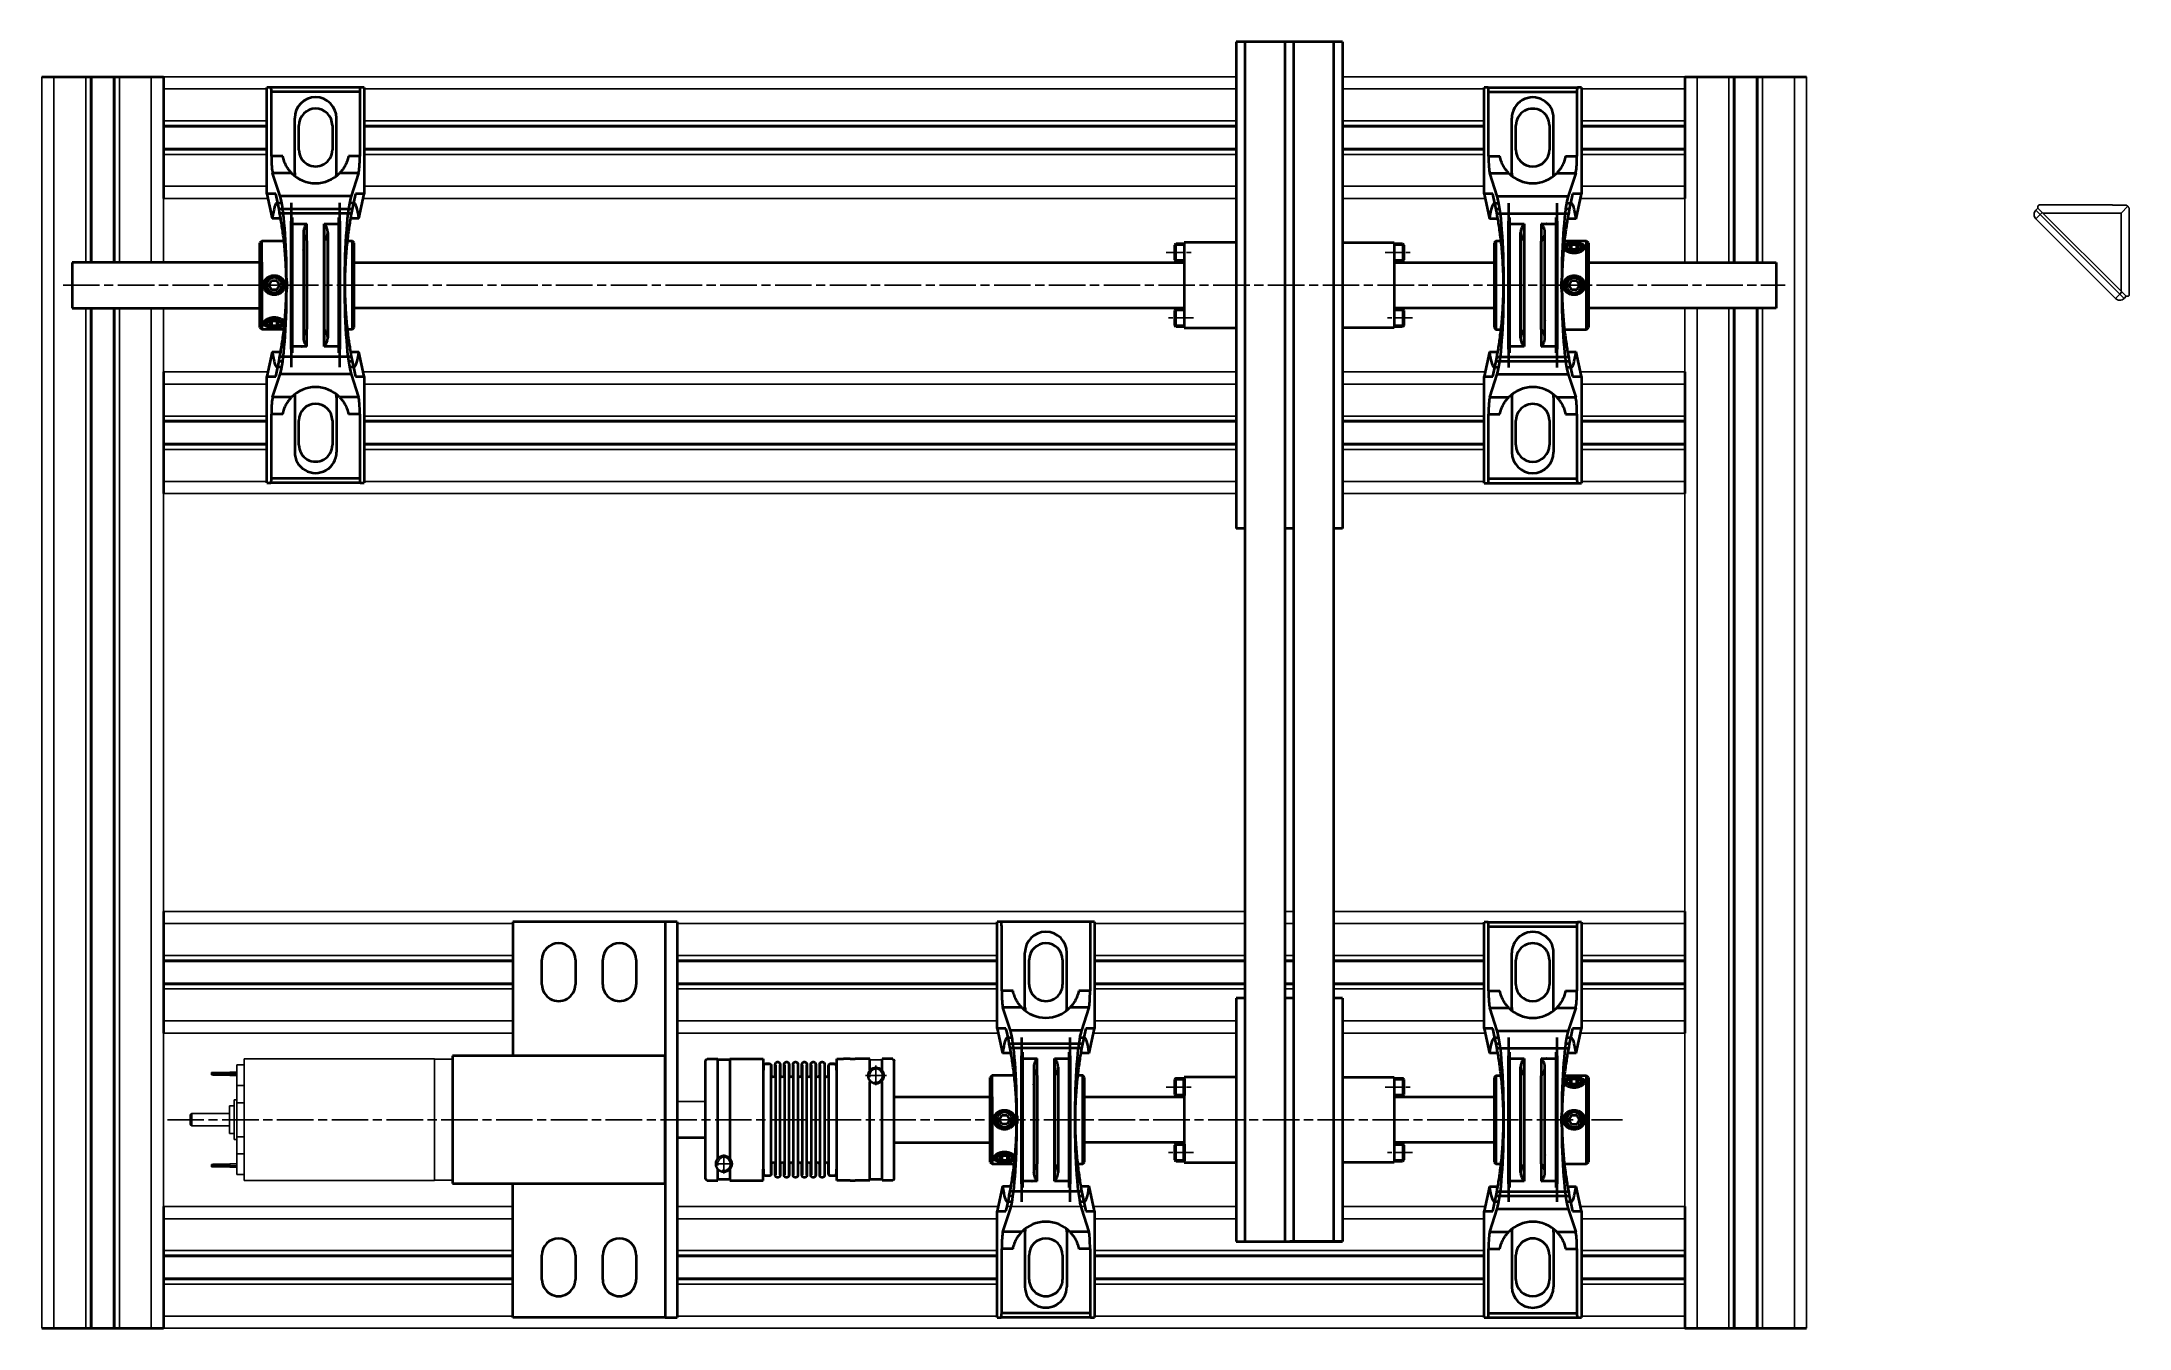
# Model space of a CAD drawing. Header units: millimetres. Extents: x -29 to 3384, y -388 to 1226.
# Drawn here: x 228 to 914, y 803 to 1226 of the extents above; entities that cross this region are included whole.
import ezdxf

# ---------------------------------------------------------------- set-up
doc = ezdxf.new("R2010")
doc.units = ezdxf.units.MM
for name, pattern in [('AM_ISO08W050', [18, 12, -1.5, 3, -1.5]), ('AM_ISO08W050x2', [9, 6, -0.75, 1.5, -0.75]), ('phl_thick', [0])]:
    doc.linetypes.add(name, pattern=pattern)
for name, color, linetype, lineweight in [('AM_0N', 7, 'Continuous', 50), ('AM_7', 4, 'AM_ISO08W050', 25), ('Cienkie', 51, 'Continuous', 13), ('Kontury', 7, 'Continuous', 35)]:
    doc.layers.add(name, color=color, linetype=linetype, lineweight=lineweight)
for name, color, linetype in [('HIDDEN', 7, 'Continuous'), ('osie', 130, 'Continuous'), ('projection', 7, 'Continuous'), ('THICK', 7, 'Continuous')]:
    doc.layers.add(name, color=color, linetype=linetype)

# ---------------------------------------------------------------- blocks, each defined once
blk = doc.blocks.new('*U80')
at = {"color": 2, "linetype": 'Continuous', "extrusion": (0, 0, -1)}
for points in [[(-116.9, 246.2), (-117.8, 246), (-116.5, 245.8)], [(-117.4, 246.5), (-119.6, 246.2), (-116.9, 246.2)], [(-116.9, 246.2), (-118.2, 246.1), (-117.8, 246)], [(-119.6, 246.2), (-118.2, 246.1), (-116.9, 246.2)], [(-117.9, 246.7), (-119.1, 246.5), (-117.4, 246.5)], [(-119.1, 246.5), (-119.6, 246.2), (-117.4, 246.5)], [(-119.1, 246.5), (-117.9, 246.7), (-118.5, 246.7)], [(-119.6, 246.2), (-118.7, 246), (-118.2, 246.1)], [(-119.6, 246.2), (-120, 245.8), (-118.7, 246)], [(-118.7, 246), (-120, 245.8), (-119.1, 245.8)], [(-119.1, 245.8), (-120, 245.8), (-119.4, 245.5)], [(-120, 245.8), (-120.2, 245.2), (-119.4, 245.5)], [(-119.4, 245.5), (-120.2, 245.2), (-119.6, 245.1)], [(-120.2, 245.2), (-120.3, 244.6), (-119.6, 245.1)], [(-119.6, 245.1), (-120.3, 244.6), (-119.7, 244.6)], [(-119.7, 244.6), (-120.3, 237.8), (-119.7, 237.8)], [(-120.3, 244.6), (-120.3, 237.8), (-119.7, 244.6)], [(-120.3, 237.8), (-119.7, 237.3), (-119.7, 237.8)]]:
    blk.add_solid(points, dxfattribs=at)
blk = doc.blocks.new('*U81')
at = {"color": 2, "linetype": 'Continuous', "extrusion": (0, 0, -1)}
for points in [[(-122.7, 246.2), (-123.6, 246), (-122.3, 245.8)], [(-123.2, 246.5), (-125.4, 246.2), (-122.7, 246.2)], [(-122.7, 246.2), (-124.1, 246.1), (-123.6, 246)], [(-125.4, 246.2), (-124.1, 246.1), (-122.7, 246.2)], [(-123.8, 246.7), (-124.9, 246.5), (-123.2, 246.5)], [(-124.9, 246.5), (-125.4, 246.2), (-123.2, 246.5)], [(-124.9, 246.5), (-123.8, 246.7), (-124.4, 246.7)], [(-125.4, 246.2), (-124.5, 246), (-124.1, 246.1)], [(-125.4, 246.2), (-125.8, 245.8), (-124.5, 246)], [(-124.5, 246), (-125.8, 245.8), (-124.9, 245.8)], [(-124.9, 245.8), (-125.8, 245.8), (-125.2, 245.5)], [(-125.8, 245.8), (-126, 245.2), (-125.2, 245.5)], [(-125.2, 245.5), (-126, 245.2), (-125.5, 245.1)], [(-126, 245.2), (-126.1, 244.6), (-125.5, 245.1)], [(-125.5, 245.1), (-126.1, 244.6), (-125.5, 244.6)], [(-125.5, 244.6), (-126.1, 237.8), (-125.5, 237.8)], [(-126.1, 244.6), (-126.1, 237.8), (-125.5, 244.6)], [(-126.1, 237.8), (-125.6, 237.3), (-125.5, 237.8)]]:
    blk.add_solid(points, dxfattribs=at)
blk = doc.blocks.new('*U82')
at = {"color": 2, "linetype": 'Continuous', "extrusion": (0, 0, -1)}
for points in [[(-128.6, 246.2), (-129.5, 246), (-128.2, 245.8)], [(-129.1, 246.5), (-131.3, 246.2), (-128.6, 246.2)], [(-128.6, 246.2), (-129.9, 246.1), (-129.5, 246)], [(-131.3, 246.2), (-129.9, 246.1), (-128.6, 246.2)], [(-129.6, 246.7), (-130.8, 246.5), (-129.1, 246.5)], [(-130.8, 246.5), (-131.3, 246.2), (-129.1, 246.5)], [(-130.8, 246.5), (-129.6, 246.7), (-130.2, 246.7)], [(-131.3, 246.2), (-130.4, 246), (-129.9, 246.1)], [(-131.3, 246.2), (-131.6, 245.8), (-130.4, 246)], [(-130.4, 246), (-131.6, 245.8), (-130.8, 245.8)], [(-130.8, 245.8), (-131.6, 245.8), (-131.1, 245.5)], [(-131.6, 245.8), (-131.9, 245.2), (-131.1, 245.5)], [(-131.1, 245.5), (-131.9, 245.2), (-131.3, 245.1)], [(-131.9, 245.2), (-132, 244.6), (-131.3, 245.1)], [(-131.3, 245.1), (-132, 244.6), (-131.4, 244.6)], [(-131.4, 244.6), (-132, 237.8), (-131.4, 237.8)], [(-132, 244.6), (-132, 237.8), (-131.4, 244.6)], [(-132, 237.8), (-131.4, 237.3), (-131.4, 237.8)]]:
    blk.add_solid(points, dxfattribs=at)
blk = doc.blocks.new('*U83')
at = {"color": 2, "linetype": 'Continuous', "extrusion": (0, 0, -1)}
for points in [[(-134.4, 246.2), (-135.3, 246), (-134, 245.8)], [(-134.9, 246.5), (-137.1, 246.2), (-134.4, 246.2)], [(-134.4, 246.2), (-135.8, 246.1), (-135.3, 246)], [(-137.1, 246.2), (-135.8, 246.1), (-134.4, 246.2)], [(-135.5, 246.7), (-136.6, 246.5), (-134.9, 246.5)], [(-136.6, 246.5), (-137.1, 246.2), (-134.9, 246.5)], [(-136.6, 246.5), (-135.5, 246.7), (-136, 246.7)], [(-137.1, 246.2), (-136.2, 246), (-135.8, 246.1)], [(-137.1, 246.2), (-137.5, 245.8), (-136.2, 246)], [(-136.2, 246), (-137.5, 245.8), (-136.6, 245.8)], [(-136.6, 245.8), (-137.5, 245.8), (-136.9, 245.5)], [(-137.5, 245.8), (-137.7, 245.2), (-136.9, 245.5)], [(-136.9, 245.5), (-137.7, 245.2), (-137.1, 245.1)], [(-137.7, 245.2), (-137.8, 244.6), (-137.1, 245.1)], [(-137.1, 245.1), (-137.8, 244.6), (-137.2, 244.6)], [(-137.2, 244.6), (-137.8, 237.8), (-137.2, 237.8)], [(-137.8, 244.6), (-137.8, 237.8), (-137.2, 244.6)], [(-137.8, 237.8), (-137.3, 237.3), (-137.2, 237.8)]]:
    blk.add_solid(points, dxfattribs=at)
blk = doc.blocks.new('*U84')
at = {"color": 2, "linetype": 'Continuous', "extrusion": (0, 0, -1)}
for points in [[(-140.3, 246.2), (-141.1, 246), (-139.9, 245.8)], [(-140.7, 246.5), (-143, 246.2), (-140.3, 246.2)], [(-140.3, 246.2), (-141.6, 246.1), (-141.1, 246)], [(-143, 246.2), (-141.6, 246.1), (-140.3, 246.2)], [(-141.3, 246.7), (-142.5, 246.5), (-140.7, 246.5)], [(-142.5, 246.5), (-143, 246.2), (-140.7, 246.5)], [(-142.5, 246.5), (-141.3, 246.7), (-141.9, 246.7)], [(-143, 246.2), (-142.1, 246), (-141.6, 246.1)], [(-143, 246.2), (-143.3, 245.8), (-142.1, 246)], [(-142.1, 246), (-143.3, 245.8), (-142.5, 245.8)], [(-142.5, 245.8), (-143.3, 245.8), (-142.8, 245.5)], [(-143.3, 245.8), (-143.6, 245.2), (-142.8, 245.5)], [(-142.8, 245.5), (-143.6, 245.2), (-143, 245.1)], [(-143.6, 245.2), (-143.7, 244.6), (-143, 245.1)], [(-143, 245.1), (-143.7, 244.6), (-143.1, 244.6)], [(-143.1, 244.6), (-143.7, 237.8), (-143.1, 237.8)], [(-143.7, 244.6), (-143.7, 237.8), (-143.1, 244.6)], [(-143.7, 237.8), (-143.1, 237.3), (-143.1, 237.8)]]:
    blk.add_solid(points, dxfattribs=at)
blk = doc.blocks.new('*U85')
at = {"color": 2, "linetype": 'Continuous', "extrusion": (0, 0, -1)}
for points in [[(-146.1, 246.2), (-147, 246), (-145.7, 245.8)], [(-146.6, 246.5), (-148.8, 246.2), (-146.1, 246.2)], [(-146.1, 246.2), (-147.4, 246.1), (-147, 246)], [(-148.8, 246.2), (-147.4, 246.1), (-146.1, 246.2)], [(-147.2, 246.7), (-148.3, 246.5), (-146.6, 246.5)], [(-148.3, 246.5), (-148.8, 246.2), (-146.6, 246.5)], [(-148.3, 246.5), (-147.2, 246.7), (-147.7, 246.7)], [(-148.8, 246.2), (-147.9, 246), (-147.4, 246.1)], [(-148.8, 246.2), (-149.2, 245.8), (-147.9, 246)], [(-147.9, 246), (-149.2, 245.8), (-148.3, 245.8)], [(-148.3, 245.8), (-149.2, 245.8), (-148.6, 245.5)], [(-149.2, 245.8), (-149.4, 245.2), (-148.6, 245.5)], [(-148.6, 245.5), (-149.4, 245.2), (-148.8, 245.1)], [(-149.4, 245.2), (-149.5, 244.6), (-148.8, 245.1)], [(-148.8, 245.1), (-149.5, 244.6), (-148.9, 244.6)], [(-148.9, 244.6), (-149.5, 237.8), (-148.9, 237.8)], [(-149.5, 244.6), (-149.5, 237.8), (-148.9, 244.6)], [(-149.5, 237.8), (-149, 237.3), (-148.9, 237.8)]]:
    blk.add_solid(points, dxfattribs=at)
blk = doc.blocks.new('*U86')
at = {"color": 2, "linetype": 'Continuous', "extrusion": (0, 0, -1)}
for points in [[(-115.7, 237), (-116.5, 236.9), (-115.4, 236.9)], [(-116, 237.2), (-116.5, 236.9), (-115.7, 237)], [(-116.1, 237.5), (-116.7, 237.3), (-116, 237.2)], [(-116.7, 237.3), (-116.5, 236.9), (-116, 237.2)], [(-116.2, 237.8), (-116.7, 237.3), (-116.1, 237.5)], [(-116.5, 245.8), (-117, 245.5), (-116.2, 245.2)], [(-117, 245.5), (-116.8, 245.1), (-116.2, 245.2)], [(-116.2, 245.2), (-116.8, 245.1), (-116.2, 244.6)], [(-116.8, 245.1), (-116.8, 244.6), (-116.2, 244.6)], [(-116.2, 244.6), (-116.8, 237.8), (-116.2, 237.8)], [(-116.8, 244.6), (-116.8, 237.8), (-116.2, 244.6)], [(-116.8, 237.8), (-116.7, 237.3), (-116.2, 237.8)], [(-117.8, 246), (-117.4, 245.8), (-116.5, 245.8)], [(-117.4, 245.8), (-117, 245.5), (-116.5, 245.8)]]:
    blk.add_solid(points, dxfattribs=at)
blk = doc.blocks.new('*U87')
at = {"color": 2, "linetype": 'Continuous', "extrusion": (0, 0, -1)}
for points in [[(-121.6, 237), (-122.3, 236.9), (-121.3, 236.9)], [(-121.8, 237.2), (-122.3, 236.9), (-121.6, 237)], [(-121.9, 237.5), (-122.5, 237.3), (-121.8, 237.2)], [(-122.5, 237.3), (-122.3, 236.9), (-121.8, 237.2)], [(-122, 237.8), (-122.5, 237.3), (-121.9, 237.5)], [(-122.1, 245.2), (-122.7, 245.1), (-122, 244.6)], [(-122.7, 245.1), (-122.6, 244.6), (-122, 244.6)], [(-122, 244.6), (-122.6, 237.8), (-122, 237.8)], [(-122.6, 244.6), (-122.6, 237.8), (-122, 244.6)], [(-122.6, 237.8), (-122.5, 237.3), (-122, 237.8)], [(-122.3, 245.8), (-122.9, 245.5), (-122.1, 245.2)], [(-122.9, 245.5), (-122.7, 245.1), (-122.1, 245.2)], [(-123.6, 246), (-123.2, 245.8), (-122.3, 245.8)], [(-123.2, 245.8), (-122.9, 245.5), (-122.3, 245.8)]]:
    blk.add_solid(points, dxfattribs=at)
blk = doc.blocks.new('*U88')
at = {"color": 2, "linetype": 'Continuous', "extrusion": (0, 0, -1)}
for points in [[(-127.4, 237), (-128.2, 236.9), (-127.1, 236.9)], [(-127.6, 237.2), (-128.2, 236.9), (-127.4, 237)], [(-127.8, 237.5), (-128.4, 237.3), (-127.6, 237.2)], [(-128.4, 237.3), (-128.2, 236.9), (-127.6, 237.2)], [(-127.9, 245.2), (-128.5, 245.1), (-127.8, 244.6)], [(-128.5, 245.1), (-128.4, 244.6), (-127.8, 244.6)], [(-127.8, 244.6), (-128.4, 237.8), (-127.8, 237.8)], [(-128.4, 244.6), (-128.4, 237.8), (-127.8, 244.6)], [(-127.8, 237.8), (-128.4, 237.3), (-127.8, 237.5)], [(-128.4, 237.8), (-128.4, 237.3), (-127.8, 237.8)], [(-128.2, 245.8), (-128.7, 245.5), (-127.9, 245.2)], [(-128.7, 245.5), (-128.5, 245.1), (-127.9, 245.2)], [(-129.5, 246), (-129, 245.8), (-128.2, 245.8)], [(-129, 245.8), (-128.7, 245.5), (-128.2, 245.8)]]:
    blk.add_solid(points, dxfattribs=at)
blk = doc.blocks.new('*U89')
at = {"color": 2, "linetype": 'Continuous', "extrusion": (0, 0, -1)}
for points in [[(-133.3, 237), (-134, 236.9), (-133, 236.9)], [(-133.5, 237.2), (-134, 236.9), (-133.3, 237)], [(-133.6, 237.5), (-134.2, 237.3), (-133.5, 237.2)], [(-134.2, 237.3), (-134, 236.9), (-133.5, 237.2)], [(-133.7, 237.8), (-134.2, 237.3), (-133.6, 237.5)], [(-133.8, 245.2), (-134.4, 245.1), (-133.7, 244.6)], [(-134.4, 245.1), (-134.3, 244.6), (-133.7, 244.6)], [(-133.7, 244.6), (-134.3, 237.8), (-133.7, 237.8)], [(-134.3, 244.6), (-134.3, 237.8), (-133.7, 244.6)], [(-134.3, 237.8), (-134.2, 237.3), (-133.7, 237.8)], [(-134, 245.8), (-134.6, 245.5), (-133.8, 245.2)], [(-134.6, 245.5), (-134.4, 245.1), (-133.8, 245.2)], [(-135.3, 246), (-134.9, 245.8), (-134, 245.8)], [(-134.9, 245.8), (-134.6, 245.5), (-134, 245.8)]]:
    blk.add_solid(points, dxfattribs=at)
blk = doc.blocks.new('*U90')
at = {"color": 2, "linetype": 'Continuous', "extrusion": (0, 0, -1)}
for points in [[(-139.1, 237), (-139.9, 236.9), (-138.8, 236.9)], [(-139.3, 237.2), (-139.9, 236.9), (-139.1, 237)], [(-139.5, 237.5), (-140.1, 237.3), (-139.3, 237.2)], [(-140.1, 237.3), (-139.9, 236.9), (-139.3, 237.2)], [(-139.6, 245.2), (-140.2, 245.1), (-139.5, 244.6)], [(-140.2, 245.1), (-140.1, 244.6), (-139.5, 244.6)], [(-139.5, 244.6), (-140.1, 237.8), (-139.5, 237.8)], [(-140.1, 244.6), (-140.1, 237.8), (-139.5, 244.6)], [(-139.5, 237.8), (-140.1, 237.3), (-139.5, 237.5)], [(-140.1, 237.8), (-140.1, 237.3), (-139.5, 237.8)], [(-139.9, 245.8), (-140.4, 245.5), (-139.6, 245.2)], [(-140.4, 245.5), (-140.2, 245.1), (-139.6, 245.2)], [(-141.1, 246), (-140.7, 245.8), (-139.9, 245.8)], [(-140.7, 245.8), (-140.4, 245.5), (-139.9, 245.8)]]:
    blk.add_solid(points, dxfattribs=at)
blk = doc.blocks.new('*U91')
at = {"color": 2, "linetype": 'Continuous', "extrusion": (0, 0, -1)}
for points in [[(-145, 237), (-145.7, 236.9), (-144.7, 236.9)], [(-145.2, 237.2), (-145.7, 236.9), (-145, 237)], [(-145.3, 237.5), (-145.9, 237.3), (-145.2, 237.2)], [(-145.9, 237.3), (-145.7, 236.9), (-145.2, 237.2)], [(-145.4, 237.8), (-145.9, 237.3), (-145.3, 237.5)], [(-145.5, 245.2), (-146.1, 245.1), (-145.4, 244.6)], [(-146.1, 245.1), (-146, 244.6), (-145.4, 244.6)], [(-145.4, 244.6), (-146, 237.8), (-145.4, 237.8)], [(-146, 244.6), (-146, 237.8), (-145.4, 244.6)], [(-146, 237.8), (-145.9, 237.3), (-145.4, 237.8)], [(-145.7, 245.8), (-146.3, 245.5), (-145.5, 245.2)], [(-146.3, 245.5), (-146.1, 245.1), (-145.5, 245.2)], [(-147, 246), (-146.6, 245.8), (-145.7, 245.8)], [(-146.6, 245.8), (-146.3, 245.5), (-145.7, 245.8)]]:
    blk.add_solid(points, dxfattribs=at)
blk = doc.blocks.new('*U92')
at = {"color": 2, "linetype": 'Continuous', "extrusion": (0, 0, -1)}
for points in [[(-109.2, 245.1), (-110.1, 245), (-108.9, 244.7)], [(-109.5, 245.4), (-113.9, 245.1), (-109.2, 245.1)], [(-109.2, 245.1), (-110.4, 245), (-110.1, 245)], [(-113.9, 245.1), (-110.4, 245), (-109.2, 245.1)], [(-110, 245.5), (-113.5, 245.4), (-109.5, 245.4)], [(-113.5, 245.4), (-113.9, 245.1), (-109.5, 245.4)], [(-110.4, 245.6), (-113.1, 245.5), (-110, 245.5)], [(-113.1, 245.5), (-113.5, 245.4), (-110, 245.5)], [(-113.1, 245.5), (-110.4, 245.6), (-112.6, 245.6)], [(-113.9, 245.1), (-112.6, 245), (-110.4, 245)], [(-113.9, 245.1), (-113, 245), (-112.6, 245)], [(-113.9, 245.1), (-114.2, 244.7), (-113, 245)], [(-113, 245), (-114.2, 244.7), (-113.3, 244.8)], [(-113.3, 244.8), (-114.2, 244.7), (-113.6, 244.5)], [(-114.2, 244.7), (-114.4, 244.3), (-113.6, 244.5)], [(-113.6, 244.5), (-114.4, 244.3), (-113.8, 244.2)], [(-114.4, 244.3), (-114.4, 243.8), (-113.8, 244.2)], [(-113.8, 244.2), (-114.4, 243.8), (-113.8, 243.8)], [(-113.8, 243.8), (-114.4, 237.8), (-113.8, 237.8)], [(-114.4, 243.8), (-114.4, 237.8), (-113.8, 243.8)], [(-114.4, 237.8), (-113.9, 237.3), (-113.8, 237.8)]]:
    blk.add_solid(points, dxfattribs=at)
blk = doc.blocks.new('*U93')
at = {"color": 2, "linetype": 'Continuous', "extrusion": (0, 0, -1)}
for points in [[(-151.8, 245.1), (-152.7, 245), (-151.5, 244.7)], [(-152.1, 245.4), (-156.5, 245.1), (-151.8, 245.1)], [(-151.8, 245.1), (-153, 245), (-152.7, 245)], [(-156.5, 245.1), (-153, 245), (-151.8, 245.1)], [(-152.6, 245.5), (-156.1, 245.4), (-152.1, 245.4)], [(-156.1, 245.4), (-156.5, 245.1), (-152.1, 245.4)], [(-153, 245.6), (-155.7, 245.5), (-152.6, 245.5)], [(-155.7, 245.5), (-156.1, 245.4), (-152.6, 245.5)], [(-155.7, 245.5), (-153, 245.6), (-155.2, 245.6)], [(-156.5, 245.1), (-155.2, 245), (-153, 245)], [(-156.5, 245.1), (-155.6, 245), (-155.2, 245)], [(-156.5, 245.1), (-156.8, 244.7), (-155.6, 245)], [(-155.6, 245), (-156.8, 244.7), (-155.9, 244.8)], [(-155.9, 244.8), (-156.8, 244.7), (-156.2, 244.5)], [(-156.8, 244.7), (-157, 244.3), (-156.2, 244.5)], [(-156.2, 244.5), (-157, 244.3), (-156.4, 244.2)], [(-157, 244.3), (-157, 243.8), (-156.4, 244.2)], [(-156.4, 244.2), (-157, 243.8), (-156.4, 243.8)], [(-156.4, 243.8), (-157, 241.5), (-156.4, 241.5)], [(-157, 243.8), (-157, 241.5), (-156.4, 243.8)]]:
    blk.add_solid(points, dxfattribs=at)
blk = doc.blocks.new('*U94')
at = {"color": 2, "linetype": 'Continuous', "extrusion": (0, 0, -1)}
for points in [[(-108.7, 244.3), (-109.3, 244.2), (-108.6, 243.8)], [(-109.3, 244.2), (-109.2, 243.8), (-108.6, 243.8)], [(-108.6, 243.8), (-109.2, 241.5), (-108.6, 241.5)], [(-109.2, 243.8), (-109.2, 241.5), (-108.6, 243.8)], [(-108.9, 244.7), (-109.5, 244.5), (-108.7, 244.3)], [(-109.5, 244.5), (-109.3, 244.2), (-108.7, 244.3)], [(-110.1, 245), (-109.7, 244.8), (-108.9, 244.7)], [(-109.7, 244.8), (-109.5, 244.5), (-108.9, 244.7)]]:
    blk.add_solid(points, dxfattribs=at)
blk = doc.blocks.new('*U95')
at = {"color": 2, "linetype": 'Continuous', "extrusion": (0, 0, -1)}
for points in [[(-150.8, 237), (-151.6, 236.9), (-150.5, 236.9)], [(-151, 237.2), (-151.6, 236.9), (-150.8, 237)], [(-151.2, 237.5), (-151.8, 237.3), (-151, 237.2)], [(-151.8, 237.3), (-151.6, 236.9), (-151, 237.2)], [(-151.3, 244.3), (-151.9, 244.2), (-151.2, 243.8)], [(-151.9, 244.2), (-151.8, 243.8), (-151.2, 243.8)], [(-151.2, 243.8), (-151.8, 237.8), (-151.2, 237.8)], [(-151.8, 243.8), (-151.8, 237.8), (-151.2, 243.8)], [(-151.2, 237.8), (-151.8, 237.3), (-151.2, 237.5)], [(-151.8, 237.8), (-151.8, 237.3), (-151.2, 237.8)], [(-151.5, 244.7), (-152.1, 244.5), (-151.3, 244.3)], [(-152.1, 244.5), (-151.9, 244.2), (-151.3, 244.3)], [(-152.7, 245), (-152.3, 244.8), (-151.5, 244.7)], [(-152.3, 244.8), (-152.1, 244.5), (-151.5, 244.7)]]:
    blk.add_solid(points, dxfattribs=at)
blk = doc.blocks.new('*U96')
at = {"color": 2, "linetype": 'Continuous', "extrusion": (0, 0, -1)}
for points in [[(-114.4, 237.8), (-114.5, 237.5), (-113.9, 237.3)], [(-114.5, 237.5), (-114.6, 237.2), (-113.9, 237.3)], [(-113.9, 237.3), (-114.6, 237.2), (-114.1, 236.9)]]:
    blk.add_solid(points, dxfattribs=at)
blk = doc.blocks.new('*U97')
at = {"color": 2, "linetype": 'Continuous', "extrusion": (0, 0, -1)}
for points in [[(-120.3, 237.8), (-120.3, 237.5), (-119.7, 237.3)], [(-120.3, 237.5), (-120.5, 237.2), (-119.7, 237.3)], [(-119.7, 237.3), (-120.5, 237.2), (-120, 236.9)]]:
    blk.add_solid(points, dxfattribs=at)
blk = doc.blocks.new('*U98')
at = {"color": 2, "linetype": 'Continuous', "extrusion": (0, 0, -1)}
for points in [[(-126.1, 237.8), (-126.2, 237.5), (-125.6, 237.3)], [(-126.2, 237.5), (-126.3, 237.2), (-125.6, 237.3)], [(-125.6, 237.3), (-126.3, 237.2), (-125.8, 236.9)]]:
    blk.add_solid(points, dxfattribs=at)
blk = doc.blocks.new('*U99')
at = {"color": 2, "linetype": 'Continuous', "extrusion": (0, 0, -1)}
for points in [[(-132, 237.8), (-132, 237.5), (-131.4, 237.3)], [(-132, 237.5), (-132.2, 237.2), (-131.4, 237.3)], [(-131.4, 237.3), (-132.2, 237.2), (-131.6, 236.9)]]:
    blk.add_solid(points, dxfattribs=at)
blk = doc.blocks.new('*U100')
at = {"color": 2, "linetype": 'Continuous', "extrusion": (0, 0, -1)}
for points in [[(-137.8, 237.8), (-137.9, 237.5), (-137.3, 237.3)], [(-137.9, 237.5), (-138, 237.2), (-137.3, 237.3)], [(-137.3, 237.3), (-138, 237.2), (-137.5, 236.9)]]:
    blk.add_solid(points, dxfattribs=at)
blk = doc.blocks.new('*U101')
at = {"color": 2, "linetype": 'Continuous', "extrusion": (0, 0, -1)}
for points in [[(-143.7, 237.8), (-143.7, 237.5), (-143.1, 237.3)], [(-143.7, 237.5), (-143.9, 237.2), (-143.1, 237.3)], [(-143.1, 237.3), (-143.9, 237.2), (-143.3, 236.9)]]:
    blk.add_solid(points, dxfattribs=at)
blk = doc.blocks.new('*U102')
at = {"color": 2, "linetype": 'Continuous', "extrusion": (0, 0, -1)}
for points in [[(-149.5, 237.8), (-149.6, 237.5), (-149, 237.3)], [(-149.6, 237.5), (-149.7, 237.2), (-149, 237.3)], [(-149, 237.3), (-149.7, 237.2), (-149.2, 236.9)]]:
    blk.add_solid(points, dxfattribs=at)
blk = doc.blocks.new('*U103')
at = {"color": 2, "linetype": 'Continuous', "extrusion": (0, 0, -1)}
for points in [[(-114.6, 237.2), (-114.9, 237), (-114.1, 236.9)], [(-114.9, 237), (-115.1, 236.9), (-114.1, 236.9)], [(-114.1, 236.9), (-116.2, 236.6), (-114.4, 236.6)], [(-116.5, 236.9), (-116.2, 236.6), (-114.1, 236.9)], [(-115.4, 236.9), (-116.5, 236.9), (-114.1, 236.9)], [(-114.1, 236.9), (-115.1, 236.9), (-115.4, 236.9)], [(-114.4, 236.6), (-115.7, 236.4), (-114.8, 236.4)], [(-116.2, 236.6), (-115.7, 236.4), (-114.4, 236.6)], [(-115.7, 236.4), (-115.3, 236.3), (-114.8, 236.4)]]:
    blk.add_solid(points, dxfattribs=at)
blk = doc.blocks.new('*U104')
at = {"color": 2, "linetype": 'Continuous', "extrusion": (0, 0, -1)}
for points in [[(-120.5, 237.2), (-120.7, 237), (-120, 236.9)], [(-120.7, 237), (-121, 236.9), (-120, 236.9)], [(-120, 236.9), (-122, 236.6), (-120.3, 236.6)], [(-122.3, 236.9), (-122, 236.6), (-120, 236.9)], [(-121.3, 236.9), (-122.3, 236.9), (-120, 236.9)], [(-120, 236.9), (-121, 236.9), (-121.3, 236.9)], [(-120.3, 236.6), (-121.6, 236.4), (-120.7, 236.4)], [(-122, 236.6), (-121.6, 236.4), (-120.3, 236.6)], [(-121.6, 236.4), (-121.1, 236.3), (-120.7, 236.4)]]:
    blk.add_solid(points, dxfattribs=at)
blk = doc.blocks.new('*U105')
at = {"color": 2, "linetype": 'Continuous', "extrusion": (0, 0, -1)}
for points in [[(-126.3, 237.2), (-126.6, 237), (-125.8, 236.9)], [(-126.6, 237), (-126.8, 236.9), (-125.8, 236.9)], [(-125.8, 236.9), (-127.8, 236.6), (-126.1, 236.6)], [(-128.2, 236.9), (-127.8, 236.6), (-125.8, 236.9)], [(-127.1, 236.9), (-128.2, 236.9), (-125.8, 236.9)], [(-125.8, 236.9), (-126.8, 236.9), (-127.1, 236.9)], [(-126.1, 236.6), (-127.4, 236.4), (-126.5, 236.4)], [(-127.8, 236.6), (-127.4, 236.4), (-126.1, 236.6)], [(-127.4, 236.4), (-127, 236.3), (-126.5, 236.4)]]:
    blk.add_solid(points, dxfattribs=at)
blk = doc.blocks.new('*U106')
at = {"color": 2, "linetype": 'Continuous', "extrusion": (0, 0, -1)}
for points in [[(-132.2, 237.2), (-132.4, 237), (-131.6, 236.9)], [(-132.4, 237), (-132.7, 236.9), (-131.6, 236.9)], [(-131.6, 236.9), (-133.7, 236.6), (-132, 236.6)], [(-134, 236.9), (-133.7, 236.6), (-131.6, 236.9)], [(-133, 236.9), (-134, 236.9), (-131.6, 236.9)], [(-131.6, 236.9), (-132.7, 236.9), (-133, 236.9)], [(-132, 236.6), (-133.3, 236.4), (-132.4, 236.4)], [(-133.7, 236.6), (-133.3, 236.4), (-132, 236.6)], [(-133.3, 236.4), (-132.8, 236.3), (-132.4, 236.4)]]:
    blk.add_solid(points, dxfattribs=at)
blk = doc.blocks.new('*U107')
at = {"color": 2, "linetype": 'Continuous', "extrusion": (0, 0, -1)}
for points in [[(-138, 237.2), (-138.2, 237), (-137.5, 236.9)], [(-138.2, 237), (-138.5, 236.9), (-137.5, 236.9)], [(-137.5, 236.9), (-139.5, 236.6), (-137.8, 236.6)], [(-139.9, 236.9), (-139.5, 236.6), (-137.5, 236.9)], [(-138.8, 236.9), (-139.9, 236.9), (-137.5, 236.9)], [(-137.5, 236.9), (-138.5, 236.9), (-138.8, 236.9)], [(-137.8, 236.6), (-139.1, 236.4), (-138.2, 236.4)], [(-139.5, 236.6), (-139.1, 236.4), (-137.8, 236.6)], [(-139.1, 236.4), (-138.7, 236.3), (-138.2, 236.4)]]:
    blk.add_solid(points, dxfattribs=at)
blk = doc.blocks.new('*U108')
at = {"color": 2, "linetype": 'Continuous', "extrusion": (0, 0, -1)}
for points in [[(-143.9, 237.2), (-144.1, 237), (-143.3, 236.9)], [(-144.1, 237), (-144.4, 236.9), (-143.3, 236.9)], [(-143.3, 236.9), (-145.4, 236.6), (-143.7, 236.6)], [(-145.7, 236.9), (-145.4, 236.6), (-143.3, 236.9)], [(-144.7, 236.9), (-145.7, 236.9), (-143.3, 236.9)], [(-143.3, 236.9), (-144.4, 236.9), (-144.7, 236.9)], [(-143.7, 236.6), (-145, 236.4), (-144.1, 236.4)], [(-145.4, 236.6), (-145, 236.4), (-143.7, 236.6)], [(-145, 236.4), (-144.5, 236.3), (-144.1, 236.4)]]:
    blk.add_solid(points, dxfattribs=at)
blk = doc.blocks.new('*U109')
at = {"color": 2, "linetype": 'Continuous', "extrusion": (0, 0, -1)}
for points in [[(-149.7, 237.2), (-149.9, 237), (-149.2, 236.9)], [(-149.9, 237), (-150.2, 236.9), (-149.2, 236.9)], [(-149.2, 236.9), (-151.2, 236.6), (-149.5, 236.6)], [(-151.6, 236.9), (-151.2, 236.6), (-149.2, 236.9)], [(-150.5, 236.9), (-151.6, 236.9), (-149.2, 236.9)], [(-149.2, 236.9), (-150.2, 236.9), (-150.5, 236.9)], [(-149.5, 236.6), (-150.8, 236.4), (-149.9, 236.4)], [(-151.2, 236.6), (-150.8, 236.4), (-149.5, 236.6)], [(-150.8, 236.4), (-150.4, 236.3), (-149.9, 236.4)]]:
    blk.add_solid(points, dxfattribs=at)
blk = doc.blocks.new('*U110')
at = {"color": 2, "linetype": 'Continuous', "extrusion": (0, 0, -1)}
for points in [[(-114.1, 180.1), (-115.1, 180.1), (-113.9, 179.7)], [(-114.4, 180.4), (-116.5, 180.1), (-114.1, 180.1)], [(-116.5, 180.1), (-115.1, 180.1), (-114.1, 180.1)], [(-114.8, 180.6), (-116.2, 180.4), (-114.4, 180.4)], [(-116.2, 180.4), (-116.5, 180.1), (-114.4, 180.4)], [(-115.3, 180.7), (-115.7, 180.6), (-114.8, 180.6)], [(-115.7, 180.6), (-116.2, 180.4), (-114.8, 180.6)], [(-116.5, 180.1), (-115.4, 180.1), (-115.1, 180.1)], [(-115.4, 180.1), (-116.7, 179.7), (-115.7, 180)], [(-116.5, 180.1), (-116.7, 179.7), (-115.4, 180.1)], [(-115.7, 180), (-116.7, 179.7), (-116, 179.8)], [(-116, 179.8), (-116.7, 179.7), (-116.1, 179.5)], [(-116.7, 179.7), (-116.8, 179.2), (-116.1, 179.5)], [(-116.1, 179.5), (-116.8, 179.2), (-116.2, 179.2)], [(-116.2, 179.2), (-116.8, 172.4), (-116.2, 172.4)], [(-116.8, 179.2), (-116.8, 172.4), (-116.2, 179.2)], [(-116.8, 172.4), (-116.2, 171.8), (-116.2, 172.4)]]:
    blk.add_solid(points, dxfattribs=at)
blk = doc.blocks.new('*U111')
at = {"color": 2, "linetype": 'Continuous', "extrusion": (0, 0, -1)}
for points in [[(-120, 180.1), (-121, 180.1), (-119.7, 179.7)], [(-120.3, 180.4), (-122.3, 180.1), (-120, 180.1)], [(-122.3, 180.1), (-121, 180.1), (-120, 180.1)], [(-120.7, 180.6), (-122, 180.4), (-120.3, 180.4)], [(-122, 180.4), (-122.3, 180.1), (-120.3, 180.4)], [(-121.1, 180.7), (-121.6, 180.6), (-120.7, 180.6)], [(-121.6, 180.6), (-122, 180.4), (-120.7, 180.6)], [(-122.3, 180.1), (-121.3, 180.1), (-121, 180.1)], [(-121.3, 180.1), (-122.5, 179.7), (-121.6, 180)], [(-122.3, 180.1), (-122.5, 179.7), (-121.3, 180.1)], [(-121.6, 180), (-122.5, 179.7), (-121.8, 179.8)], [(-121.8, 179.8), (-122.5, 179.7), (-121.9, 179.5)], [(-122.5, 179.7), (-122.6, 179.2), (-121.9, 179.5)], [(-121.9, 179.5), (-122.6, 179.2), (-122, 179.2)], [(-122, 179.2), (-122.6, 172.4), (-122, 172.4)], [(-122.6, 179.2), (-122.6, 172.4), (-122, 179.2)], [(-122.6, 172.4), (-122.1, 171.8), (-122, 172.4)]]:
    blk.add_solid(points, dxfattribs=at)
blk = doc.blocks.new('*U112')
at = {"color": 2, "linetype": 'Continuous', "extrusion": (0, 0, -1)}
for points in [[(-125.8, 180.1), (-126.8, 180.1), (-125.6, 179.7)], [(-126.1, 180.4), (-128.2, 180.1), (-125.8, 180.1)], [(-128.2, 180.1), (-126.8, 180.1), (-125.8, 180.1)], [(-126.5, 180.6), (-127.8, 180.4), (-126.1, 180.4)], [(-127.8, 180.4), (-128.2, 180.1), (-126.1, 180.4)], [(-127, 180.7), (-127.4, 180.6), (-126.5, 180.6)], [(-127.4, 180.6), (-127.8, 180.4), (-126.5, 180.6)], [(-128.2, 180.1), (-127.1, 180.1), (-126.8, 180.1)], [(-127.1, 180.1), (-128.4, 179.7), (-127.4, 180)], [(-128.2, 180.1), (-128.4, 179.7), (-127.1, 180.1)], [(-127.4, 180), (-128.4, 179.7), (-127.6, 179.8)], [(-127.6, 179.8), (-128.4, 179.7), (-127.8, 179.5)], [(-128.4, 179.7), (-128.4, 179.2), (-127.8, 179.5)], [(-127.8, 179.5), (-128.4, 179.2), (-127.8, 179.2)], [(-127.8, 179.2), (-128.4, 172.4), (-127.8, 172.4)], [(-128.4, 179.2), (-128.4, 172.4), (-127.8, 179.2)], [(-128.4, 172.4), (-127.9, 171.8), (-127.8, 172.4)]]:
    blk.add_solid(points, dxfattribs=at)
blk = doc.blocks.new('*U113')
at = {"color": 2, "linetype": 'Continuous', "extrusion": (0, 0, -1)}
for points in [[(-131.6, 180.1), (-132.7, 180.1), (-131.4, 179.7)], [(-132, 180.4), (-134, 180.1), (-131.6, 180.1)], [(-134, 180.1), (-132.7, 180.1), (-131.6, 180.1)], [(-132.4, 180.6), (-133.7, 180.4), (-132, 180.4)], [(-133.7, 180.4), (-134, 180.1), (-132, 180.4)], [(-132.8, 180.7), (-133.3, 180.6), (-132.4, 180.6)], [(-133.3, 180.6), (-133.7, 180.4), (-132.4, 180.6)], [(-134, 180.1), (-133, 180.1), (-132.7, 180.1)], [(-133, 180.1), (-134.2, 179.7), (-133.3, 180)], [(-134, 180.1), (-134.2, 179.7), (-133, 180.1)], [(-133.3, 180), (-134.2, 179.7), (-133.5, 179.8)], [(-133.5, 179.8), (-134.2, 179.7), (-133.6, 179.5)], [(-134.2, 179.7), (-134.3, 179.2), (-133.6, 179.5)], [(-133.6, 179.5), (-134.3, 179.2), (-133.7, 179.2)], [(-133.7, 179.2), (-134.3, 172.4), (-133.7, 172.4)], [(-134.3, 179.2), (-134.3, 172.4), (-133.7, 179.2)], [(-134.3, 172.4), (-133.8, 171.8), (-133.7, 172.4)]]:
    blk.add_solid(points, dxfattribs=at)
blk = doc.blocks.new('*U114')
at = {"color": 2, "linetype": 'Continuous', "extrusion": (0, 0, -1)}
for points in [[(-137.5, 180.1), (-138.5, 180.1), (-137.3, 179.7)], [(-137.8, 180.4), (-139.9, 180.1), (-137.5, 180.1)], [(-139.9, 180.1), (-138.5, 180.1), (-137.5, 180.1)], [(-138.2, 180.6), (-139.5, 180.4), (-137.8, 180.4)], [(-139.5, 180.4), (-139.9, 180.1), (-137.8, 180.4)], [(-138.7, 180.7), (-139.1, 180.6), (-138.2, 180.6)], [(-139.1, 180.6), (-139.5, 180.4), (-138.2, 180.6)], [(-139.9, 180.1), (-138.8, 180.1), (-138.5, 180.1)], [(-138.8, 180.1), (-140.1, 179.7), (-139.1, 180)], [(-139.9, 180.1), (-140.1, 179.7), (-138.8, 180.1)], [(-139.1, 180), (-140.1, 179.7), (-139.3, 179.8)], [(-139.3, 179.8), (-140.1, 179.7), (-139.5, 179.5)], [(-140.1, 179.7), (-140.1, 179.2), (-139.5, 179.5)], [(-139.5, 179.5), (-140.1, 179.2), (-139.5, 179.2)], [(-139.5, 179.2), (-140.1, 172.4), (-139.5, 172.4)], [(-140.1, 179.2), (-140.1, 172.4), (-139.5, 179.2)], [(-140.1, 172.4), (-139.6, 171.8), (-139.5, 172.4)]]:
    blk.add_solid(points, dxfattribs=at)
blk = doc.blocks.new('*U115')
at = {"color": 2, "linetype": 'Continuous', "extrusion": (0, 0, -1)}
for points in [[(-143.3, 180.1), (-144.4, 180.1), (-143.1, 179.7)], [(-143.7, 180.4), (-145.7, 180.1), (-143.3, 180.1)], [(-145.7, 180.1), (-144.4, 180.1), (-143.3, 180.1)], [(-144.1, 180.6), (-145.4, 180.4), (-143.7, 180.4)], [(-145.4, 180.4), (-145.7, 180.1), (-143.7, 180.4)], [(-144.5, 180.7), (-145, 180.6), (-144.1, 180.6)], [(-145, 180.6), (-145.4, 180.4), (-144.1, 180.6)], [(-145.7, 180.1), (-144.7, 180.1), (-144.4, 180.1)], [(-144.7, 180.1), (-145.9, 179.7), (-145, 180)], [(-145.7, 180.1), (-145.9, 179.7), (-144.7, 180.1)], [(-145, 180), (-145.9, 179.7), (-145.2, 179.8)], [(-145.2, 179.8), (-145.9, 179.7), (-145.3, 179.5)], [(-145.9, 179.7), (-146, 179.2), (-145.3, 179.5)], [(-145.3, 179.5), (-146, 179.2), (-145.4, 179.2)], [(-145.4, 179.2), (-146, 172.4), (-145.4, 172.4)], [(-146, 179.2), (-146, 172.4), (-145.4, 179.2)], [(-146, 172.4), (-145.5, 171.8), (-145.4, 172.4)]]:
    blk.add_solid(points, dxfattribs=at)
blk = doc.blocks.new('*U116')
at = {"color": 2, "linetype": 'Continuous', "extrusion": (0, 0, -1)}
for points in [[(-149.2, 180.1), (-150.2, 180.1), (-149, 179.7)], [(-149.5, 180.4), (-151.6, 180.1), (-149.2, 180.1)], [(-151.6, 180.1), (-150.2, 180.1), (-149.2, 180.1)], [(-149.9, 180.6), (-151.2, 180.4), (-149.5, 180.4)], [(-151.2, 180.4), (-151.6, 180.1), (-149.5, 180.4)], [(-150.4, 180.7), (-150.8, 180.6), (-149.9, 180.6)], [(-150.8, 180.6), (-151.2, 180.4), (-149.9, 180.6)], [(-151.6, 180.1), (-150.5, 180.1), (-150.2, 180.1)], [(-150.5, 180.1), (-151.8, 179.7), (-150.8, 180)], [(-151.6, 180.1), (-151.8, 179.7), (-150.5, 180.1)], [(-150.8, 180), (-151.8, 179.7), (-151, 179.8)], [(-151, 179.8), (-151.8, 179.7), (-151.2, 179.5)], [(-151.8, 179.7), (-151.8, 179.2), (-151.2, 179.5)], [(-151.2, 179.5), (-151.8, 179.2), (-151.2, 179.2)], [(-151.2, 179.2), (-151.8, 173.2), (-151.2, 173.2)], [(-151.8, 179.2), (-151.8, 173.2), (-151.2, 179.2)], [(-151.8, 173.2), (-151.3, 172.7), (-151.2, 173.2)]]:
    blk.add_solid(points, dxfattribs=at)
blk = doc.blocks.new('*U117')
at = {"color": 2, "linetype": 'Continuous', "extrusion": (0, 0, -1)}
for points in [[(-113.9, 179.7), (-114.5, 179.5), (-113.8, 179.2)], [(-114.5, 179.5), (-114.4, 179.2), (-113.8, 179.2)], [(-113.8, 179.2), (-114.4, 173.2), (-113.8, 173.2)], [(-114.4, 179.2), (-114.4, 173.2), (-113.8, 179.2)], [(-115.1, 180.1), (-114.9, 180), (-113.9, 179.7)], [(-114.9, 180), (-114.6, 179.8), (-113.9, 179.7)], [(-114.6, 179.8), (-114.5, 179.5), (-113.9, 179.7)], [(-113.3, 172.2), (-113.9, 171.9), (-113, 172.1)], [(-113.6, 172.5), (-114.2, 172.3), (-113.3, 172.2)], [(-114.2, 172.3), (-113.9, 171.9), (-113.3, 172.2)], [(-113.8, 172.8), (-114.4, 172.7), (-113.6, 172.5)], [(-114.4, 172.7), (-114.2, 172.3), (-113.6, 172.5)], [(-113.8, 173.2), (-114.4, 172.7), (-113.8, 172.8)], [(-114.4, 173.2), (-114.4, 172.7), (-113.8, 173.2)]]:
    blk.add_solid(points, dxfattribs=at)
blk = doc.blocks.new('*U118')
at = {"color": 2, "linetype": 'Continuous', "extrusion": (0, 0, -1)}
for points in [[(-121, 180.1), (-120.7, 180), (-119.7, 179.7)], [(-120.7, 180), (-120.5, 179.8), (-119.7, 179.7)], [(-120.5, 179.8), (-120.3, 179.5), (-119.7, 179.7)], [(-119.7, 179.7), (-120.3, 179.5), (-119.7, 179.2)], [(-120.3, 179.5), (-120.3, 179.2), (-119.7, 179.2)], [(-119.7, 179.2), (-120.3, 172.4), (-119.7, 172.4)], [(-120.3, 179.2), (-120.3, 172.4), (-119.7, 179.2)], [(-119.1, 171.2), (-119.6, 170.8), (-118.7, 171)], [(-119.4, 171.5), (-120, 171.3), (-119.1, 171.2)], [(-120, 171.3), (-119.6, 170.8), (-119.1, 171.2)], [(-119.6, 171.9), (-120.2, 171.8), (-119.4, 171.5)], [(-120.2, 171.8), (-120, 171.3), (-119.4, 171.5)], [(-119.7, 172.4), (-120.2, 171.8), (-119.6, 171.9)], [(-120.3, 172.4), (-120.2, 171.8), (-119.7, 172.4)]]:
    blk.add_solid(points, dxfattribs=at)
blk = doc.blocks.new('*U119')
at = {"color": 2, "linetype": 'Continuous', "extrusion": (0, 0, -1)}
for points in [[(-125.6, 179.7), (-126.2, 179.5), (-125.5, 179.2)], [(-126.2, 179.5), (-126.1, 179.2), (-125.5, 179.2)], [(-125.5, 179.2), (-126.1, 172.4), (-125.5, 172.4)], [(-126.1, 179.2), (-126.1, 172.4), (-125.5, 179.2)], [(-126.8, 180.1), (-126.6, 180), (-125.6, 179.7)], [(-126.6, 180), (-126.3, 179.8), (-125.6, 179.7)], [(-126.3, 179.8), (-126.2, 179.5), (-125.6, 179.7)], [(-124.9, 171.2), (-125.4, 170.8), (-124.5, 171)], [(-125.2, 171.5), (-125.8, 171.3), (-124.9, 171.2)], [(-125.8, 171.3), (-125.4, 170.8), (-124.9, 171.2)], [(-125.5, 171.9), (-126, 171.8), (-125.2, 171.5)], [(-126, 171.8), (-125.8, 171.3), (-125.2, 171.5)], [(-125.5, 172.4), (-126, 171.8), (-125.5, 171.9)], [(-126.1, 172.4), (-126, 171.8), (-125.5, 172.4)]]:
    blk.add_solid(points, dxfattribs=at)
blk = doc.blocks.new('*U120')
at = {"color": 2, "linetype": 'Continuous', "extrusion": (0, 0, -1)}
for points in [[(-132.7, 180.1), (-132.4, 180), (-131.4, 179.7)], [(-132.4, 180), (-132.2, 179.8), (-131.4, 179.7)], [(-132.2, 179.8), (-132, 179.5), (-131.4, 179.7)], [(-131.4, 179.7), (-132, 179.5), (-131.4, 179.2)], [(-132, 179.5), (-132, 179.2), (-131.4, 179.2)], [(-131.4, 179.2), (-132, 172.4), (-131.4, 172.4)], [(-132, 179.2), (-132, 172.4), (-131.4, 179.2)], [(-130.8, 171.2), (-131.3, 170.8), (-130.4, 171)], [(-131.1, 171.5), (-131.6, 171.3), (-130.8, 171.2)], [(-131.6, 171.3), (-131.3, 170.8), (-130.8, 171.2)], [(-131.3, 171.9), (-131.9, 171.8), (-131.1, 171.5)], [(-131.9, 171.8), (-131.6, 171.3), (-131.1, 171.5)], [(-131.4, 172.4), (-131.9, 171.8), (-131.3, 171.9)], [(-132, 172.4), (-131.9, 171.8), (-131.4, 172.4)]]:
    blk.add_solid(points, dxfattribs=at)
blk = doc.blocks.new('*U121')
at = {"color": 2, "linetype": 'Continuous', "extrusion": (0, 0, -1)}
for points in [[(-137.3, 179.7), (-137.9, 179.5), (-137.2, 179.2)], [(-137.9, 179.5), (-137.8, 179.2), (-137.2, 179.2)], [(-137.2, 179.2), (-137.8, 172.4), (-137.2, 172.4)], [(-137.8, 179.2), (-137.8, 172.4), (-137.2, 179.2)], [(-138.5, 180.1), (-138.2, 180), (-137.3, 179.7)], [(-138.2, 180), (-138, 179.8), (-137.3, 179.7)], [(-138, 179.8), (-137.9, 179.5), (-137.3, 179.7)], [(-136.6, 171.2), (-137.1, 170.8), (-136.2, 171)], [(-136.9, 171.5), (-137.5, 171.3), (-136.6, 171.2)], [(-137.5, 171.3), (-137.1, 170.8), (-136.6, 171.2)], [(-137.1, 171.9), (-137.7, 171.8), (-136.9, 171.5)], [(-137.7, 171.8), (-137.5, 171.3), (-136.9, 171.5)], [(-137.2, 172.4), (-137.7, 171.8), (-137.1, 171.9)], [(-137.8, 172.4), (-137.7, 171.8), (-137.2, 172.4)]]:
    blk.add_solid(points, dxfattribs=at)
blk = doc.blocks.new('*U122')
at = {"color": 2, "linetype": 'Continuous', "extrusion": (0, 0, -1)}
for points in [[(-144.4, 180.1), (-144.1, 180), (-143.1, 179.7)], [(-144.1, 180), (-143.9, 179.8), (-143.1, 179.7)], [(-143.9, 179.8), (-143.7, 179.5), (-143.1, 179.7)], [(-143.1, 179.7), (-143.7, 179.5), (-143.1, 179.2)], [(-143.7, 179.5), (-143.7, 179.2), (-143.1, 179.2)], [(-143.1, 179.2), (-143.7, 172.4), (-143.1, 172.4)], [(-143.7, 179.2), (-143.7, 172.4), (-143.1, 179.2)], [(-142.5, 171.2), (-143, 170.8), (-142.1, 171)], [(-142.8, 171.5), (-143.3, 171.3), (-142.5, 171.2)], [(-143.3, 171.3), (-143, 170.8), (-142.5, 171.2)], [(-143, 171.9), (-143.6, 171.8), (-142.8, 171.5)], [(-143.6, 171.8), (-143.3, 171.3), (-142.8, 171.5)], [(-143.1, 172.4), (-143.6, 171.8), (-143, 171.9)], [(-143.7, 172.4), (-143.6, 171.8), (-143.1, 172.4)]]:
    blk.add_solid(points, dxfattribs=at)
blk = doc.blocks.new('*U123')
at = {"color": 2, "linetype": 'Continuous', "extrusion": (0, 0, -1)}
for points in [[(-149, 179.7), (-149.6, 179.5), (-148.9, 179.2)], [(-149.6, 179.5), (-149.5, 179.2), (-148.9, 179.2)], [(-148.9, 179.2), (-149.5, 172.4), (-148.9, 172.4)], [(-149.5, 179.2), (-149.5, 172.4), (-148.9, 179.2)], [(-150.2, 180.1), (-149.9, 180), (-149, 179.7)], [(-149.9, 180), (-149.7, 179.8), (-149, 179.7)], [(-149.7, 179.8), (-149.6, 179.5), (-149, 179.7)], [(-148.3, 171.2), (-148.8, 170.8), (-147.9, 171)], [(-148.6, 171.5), (-149.2, 171.3), (-148.3, 171.2)], [(-149.2, 171.3), (-148.8, 170.8), (-148.3, 171.2)], [(-148.8, 171.9), (-149.4, 171.8), (-148.6, 171.5)], [(-149.4, 171.8), (-149.2, 171.3), (-148.6, 171.5)], [(-148.9, 172.4), (-149.4, 171.8), (-148.8, 171.9)], [(-149.5, 172.4), (-149.4, 171.8), (-148.9, 172.4)]]:
    blk.add_solid(points, dxfattribs=at)
blk = doc.blocks.new('*U124')
at = {"color": 2, "linetype": 'Continuous', "extrusion": (0, 0, -1)}
for points in [[(-108.6, 173.2), (-108.6, 175.5), (-108.7, 172.7)], [(-109.2, 175.5), (-108.7, 172.7), (-108.6, 175.5)], [(-108.7, 172.7), (-109.2, 175.5), (-109.2, 173.2)]]:
    blk.add_solid(points, dxfattribs=at)
blk = doc.blocks.new('*U125')
at = {"color": 2, "linetype": 'Continuous', "extrusion": (0, 0, -1)}
for points in [[(-155.9, 172.2), (-156.5, 171.9), (-155.6, 172.1)], [(-156.2, 172.5), (-156.8, 172.3), (-155.9, 172.2)], [(-156.8, 172.3), (-156.5, 171.9), (-155.9, 172.2)], [(-156.4, 172.8), (-157, 172.7), (-156.2, 172.5)], [(-157, 172.7), (-156.8, 172.3), (-156.2, 172.5)], [(-157, 173.2), (-156.4, 175.5), (-157, 175.5)], [(-156.4, 175.5), (-157, 173.2), (-156.4, 173.2)], [(-156.4, 173.2), (-157, 172.7), (-156.4, 172.8)], [(-157, 173.2), (-157, 172.7), (-156.4, 173.2)]]:
    blk.add_solid(points, dxfattribs=at)
blk = doc.blocks.new('*U126')
at = {"color": 2, "linetype": 'Continuous', "extrusion": (0, 0, -1)}
for points in [[(-109.2, 173.2), (-109.3, 172.8), (-108.7, 172.7)], [(-109.3, 172.8), (-109.5, 172.5), (-108.7, 172.7)], [(-108.7, 172.7), (-109.5, 172.5), (-108.9, 172.3)], [(-109.5, 172.5), (-109.7, 172.2), (-108.9, 172.3)], [(-108.9, 172.3), (-109.7, 172.2), (-109.2, 171.9)]]:
    blk.add_solid(points, dxfattribs=at)
blk = doc.blocks.new('*U127')
at = {"color": 2, "linetype": 'Continuous', "extrusion": (0, 0, -1)}
for points in [[(-151.8, 173.2), (-151.9, 172.8), (-151.3, 172.7)], [(-151.9, 172.8), (-152.1, 172.5), (-151.3, 172.7)], [(-151.3, 172.7), (-152.1, 172.5), (-151.5, 172.3)], [(-152.1, 172.5), (-152.3, 172.2), (-151.5, 172.3)], [(-151.5, 172.3), (-152.3, 172.2), (-151.8, 171.9)]]:
    blk.add_solid(points, dxfattribs=at)
blk = doc.blocks.new('*U128')
at = {"color": 2, "linetype": 'Continuous', "extrusion": (0, 0, -1)}
for points in [[(-109.7, 172.2), (-110.1, 172.1), (-109.2, 171.9)], [(-110.1, 172.1), (-110.4, 172), (-109.2, 171.9)], [(-112.6, 172), (-113.9, 171.9), (-109.2, 171.9)], [(-109.2, 171.9), (-110.4, 172), (-112.6, 172)], [(-109.2, 171.9), (-113.5, 171.7), (-109.5, 171.7)], [(-113.9, 171.9), (-113.5, 171.7), (-109.2, 171.9)], [(-109.5, 171.7), (-113.1, 171.5), (-110, 171.5)], [(-113.5, 171.7), (-113.1, 171.5), (-109.5, 171.7)], [(-110, 171.5), (-112.6, 171.4), (-110.4, 171.4)], [(-113.1, 171.5), (-112.6, 171.4), (-110, 171.5)], [(-113, 172.1), (-113.9, 171.9), (-112.6, 172)]]:
    blk.add_solid(points, dxfattribs=at)
blk = doc.blocks.new('*U129')
at = {"color": 2, "linetype": 'Continuous', "extrusion": (0, 0, -1)}
for points in [[(-152.3, 172.2), (-152.7, 172.1), (-151.8, 171.9)], [(-152.7, 172.1), (-153, 172), (-151.8, 171.9)], [(-155.2, 172), (-156.5, 171.9), (-151.8, 171.9)], [(-151.8, 171.9), (-153, 172), (-155.2, 172)], [(-151.8, 171.9), (-156.1, 171.7), (-152.1, 171.7)], [(-156.5, 171.9), (-156.1, 171.7), (-151.8, 171.9)], [(-152.1, 171.7), (-155.7, 171.5), (-152.6, 171.5)], [(-156.1, 171.7), (-155.7, 171.5), (-152.1, 171.7)], [(-152.6, 171.5), (-155.2, 171.4), (-153, 171.4)], [(-155.7, 171.5), (-155.2, 171.4), (-152.6, 171.5)], [(-155.6, 172.1), (-156.5, 171.9), (-155.2, 172)]]:
    blk.add_solid(points, dxfattribs=at)
blk = doc.blocks.new('*U130')
at = {"color": 2, "linetype": 'Continuous', "extrusion": (0, 0, -1)}
for points in [[(-116.8, 172.4), (-116.8, 171.9), (-116.2, 171.8)], [(-116.8, 171.9), (-117, 171.5), (-116.2, 171.8)], [(-116.2, 171.8), (-117, 171.5), (-116.5, 171.3)], [(-117, 171.5), (-117.4, 171.2), (-116.5, 171.3)], [(-116.5, 171.3), (-117.4, 171.2), (-116.9, 170.8)]]:
    blk.add_solid(points, dxfattribs=at)
blk = doc.blocks.new('*U131')
at = {"color": 2, "linetype": 'Continuous', "extrusion": (0, 0, -1)}
for points in [[(-122.6, 172.4), (-122.7, 171.9), (-122.1, 171.8)], [(-122.7, 171.9), (-122.9, 171.5), (-122.1, 171.8)], [(-122.1, 171.8), (-122.9, 171.5), (-122.3, 171.3)], [(-122.9, 171.5), (-123.2, 171.2), (-122.3, 171.3)], [(-122.3, 171.3), (-123.2, 171.2), (-122.7, 170.8)]]:
    blk.add_solid(points, dxfattribs=at)
blk = doc.blocks.new('*U132')
at = {"color": 2, "linetype": 'Continuous', "extrusion": (0, 0, -1)}
for points in [[(-128.4, 172.4), (-128.5, 171.9), (-127.9, 171.8)], [(-128.5, 171.9), (-128.7, 171.5), (-127.9, 171.8)], [(-127.9, 171.8), (-128.7, 171.5), (-128.2, 171.3)], [(-128.7, 171.5), (-129, 171.2), (-128.2, 171.3)], [(-128.2, 171.3), (-129, 171.2), (-128.6, 170.8)]]:
    blk.add_solid(points, dxfattribs=at)
blk = doc.blocks.new('*U133')
at = {"color": 2, "linetype": 'Continuous', "extrusion": (0, 0, -1)}
for points in [[(-134.3, 172.4), (-134.4, 171.9), (-133.8, 171.8)], [(-134.4, 171.9), (-134.6, 171.5), (-133.8, 171.8)], [(-133.8, 171.8), (-134.6, 171.5), (-134, 171.3)], [(-134.6, 171.5), (-134.9, 171.2), (-134, 171.3)], [(-134, 171.3), (-134.9, 171.2), (-134.4, 170.8)]]:
    blk.add_solid(points, dxfattribs=at)
blk = doc.blocks.new('*U134')
at = {"color": 2, "linetype": 'Continuous', "extrusion": (0, 0, -1)}
for points in [[(-140.1, 172.4), (-140.2, 171.9), (-139.6, 171.8)], [(-140.2, 171.9), (-140.4, 171.5), (-139.6, 171.8)], [(-139.6, 171.8), (-140.4, 171.5), (-139.9, 171.3)], [(-140.4, 171.5), (-140.7, 171.2), (-139.9, 171.3)], [(-139.9, 171.3), (-140.7, 171.2), (-140.3, 170.8)]]:
    blk.add_solid(points, dxfattribs=at)
blk = doc.blocks.new('*U135')
at = {"color": 2, "linetype": 'Continuous', "extrusion": (0, 0, -1)}
for points in [[(-146, 172.4), (-146.1, 171.9), (-145.5, 171.8)], [(-146.1, 171.9), (-146.3, 171.5), (-145.5, 171.8)], [(-145.5, 171.8), (-146.3, 171.5), (-145.7, 171.3)], [(-146.3, 171.5), (-146.6, 171.2), (-145.7, 171.3)], [(-145.7, 171.3), (-146.6, 171.2), (-146.1, 170.8)]]:
    blk.add_solid(points, dxfattribs=at)
blk = doc.blocks.new('*U136')
at = {"color": 2, "linetype": 'Continuous', "extrusion": (0, 0, -1)}
for points in [[(-117.4, 171.2), (-117.8, 171), (-116.9, 170.8)], [(-117.8, 171), (-118.2, 170.9), (-116.9, 170.8)], [(-118.2, 170.9), (-119.6, 170.8), (-116.9, 170.8)], [(-116.9, 170.8), (-119.1, 170.5), (-117.4, 170.5)], [(-119.6, 170.8), (-119.1, 170.5), (-116.9, 170.8)], [(-117.4, 170.5), (-118.5, 170.3), (-117.9, 170.3)], [(-119.1, 170.5), (-118.5, 170.3), (-117.4, 170.5)], [(-118.7, 171), (-119.6, 170.8), (-118.2, 170.9)]]:
    blk.add_solid(points, dxfattribs=at)
blk = doc.blocks.new('*U137')
at = {"color": 2, "linetype": 'Continuous', "extrusion": (0, 0, -1)}
for points in [[(-123.2, 171.2), (-123.6, 171), (-122.7, 170.8)], [(-123.6, 171), (-124.1, 170.9), (-122.7, 170.8)], [(-124.1, 170.9), (-125.4, 170.8), (-122.7, 170.8)], [(-122.7, 170.8), (-124.9, 170.5), (-123.2, 170.5)], [(-125.4, 170.8), (-124.9, 170.5), (-122.7, 170.8)], [(-123.2, 170.5), (-124.4, 170.3), (-123.8, 170.3)], [(-124.9, 170.5), (-124.4, 170.3), (-123.2, 170.5)], [(-124.5, 171), (-125.4, 170.8), (-124.1, 170.9)]]:
    blk.add_solid(points, dxfattribs=at)
blk = doc.blocks.new('*U138')
at = {"color": 2, "linetype": 'Continuous', "extrusion": (0, 0, -1)}
for points in [[(-129, 171.2), (-129.5, 171), (-128.6, 170.8)], [(-129.5, 171), (-129.9, 170.9), (-128.6, 170.8)], [(-129.9, 170.9), (-131.3, 170.8), (-128.6, 170.8)], [(-128.6, 170.8), (-130.8, 170.5), (-129.1, 170.5)], [(-131.3, 170.8), (-130.8, 170.5), (-128.6, 170.8)], [(-129.1, 170.5), (-130.2, 170.3), (-129.6, 170.3)], [(-130.8, 170.5), (-130.2, 170.3), (-129.1, 170.5)], [(-130.4, 171), (-131.3, 170.8), (-129.9, 170.9)]]:
    blk.add_solid(points, dxfattribs=at)
blk = doc.blocks.new('*U139')
at = {"color": 2, "linetype": 'Continuous', "extrusion": (0, 0, -1)}
for points in [[(-134.9, 171.2), (-135.3, 171), (-134.4, 170.8)], [(-135.3, 171), (-135.8, 170.9), (-134.4, 170.8)], [(-135.8, 170.9), (-137.1, 170.8), (-134.4, 170.8)], [(-134.4, 170.8), (-136.6, 170.5), (-134.9, 170.5)], [(-137.1, 170.8), (-136.6, 170.5), (-134.4, 170.8)], [(-134.9, 170.5), (-136, 170.3), (-135.5, 170.3)], [(-136.6, 170.5), (-136, 170.3), (-134.9, 170.5)], [(-136.2, 171), (-137.1, 170.8), (-135.8, 170.9)]]:
    blk.add_solid(points, dxfattribs=at)
blk = doc.blocks.new('*U140')
at = {"color": 2, "linetype": 'Continuous', "extrusion": (0, 0, -1)}
for points in [[(-140.7, 171.2), (-141.1, 171), (-140.3, 170.8)], [(-141.1, 171), (-141.6, 170.9), (-140.3, 170.8)], [(-141.6, 170.9), (-143, 170.8), (-140.3, 170.8)], [(-140.3, 170.8), (-142.5, 170.5), (-140.7, 170.5)], [(-143, 170.8), (-142.5, 170.5), (-140.3, 170.8)], [(-140.7, 170.5), (-141.9, 170.3), (-141.3, 170.3)], [(-142.5, 170.5), (-141.9, 170.3), (-140.7, 170.5)], [(-142.1, 171), (-143, 170.8), (-141.6, 170.9)]]:
    blk.add_solid(points, dxfattribs=at)
blk = doc.blocks.new('*U141')
at = {"color": 2, "linetype": 'Continuous', "extrusion": (0, 0, -1)}
for points in [[(-146.6, 171.2), (-147, 171), (-146.1, 170.8)], [(-147, 171), (-147.4, 170.9), (-146.1, 170.8)], [(-147.4, 170.9), (-148.8, 170.8), (-146.1, 170.8)], [(-146.1, 170.8), (-148.3, 170.5), (-146.6, 170.5)], [(-148.8, 170.8), (-148.3, 170.5), (-146.1, 170.8)], [(-146.6, 170.5), (-147.7, 170.3), (-147.2, 170.3)], [(-148.3, 170.5), (-147.7, 170.3), (-146.6, 170.5)], [(-147.9, 171), (-148.8, 170.8), (-147.4, 170.9)]]:
    blk.add_solid(points, dxfattribs=at)

msp = doc.modelspace()

# ---------------------------------------------------------------- linework, layer by layer
at = {"color": 7, "linetype": 'Continuous'}
for p, q in [((464.90903, 889.50218), (464.90903, 888.10218)), ((464.90903, 888.35218), (465.20903, 888.35218)), ((465.20903, 889.75218), (465.50903, 890.05218)), ((465.20903, 889.75218), (465.20903, 888.10218)), ((465.50903, 890.05218), (467.00903, 890.05218)), ((465.80903, 890.40218), (466.90903, 890.40218)), ((465.80903, 890.10218), (465.80903, 890.05218)), ((465.80903, 890.10218), (466.90903, 890.10218)), ((466.90903, 890.10218), (466.90903, 890.05218)), ((467.80903, 889.50218), (467.80903, 886.48295)), ((468.67057, 889.92141), (468.67057, 886.48295)), ((470.73211, 889.92141), (470.73211, 886.48295)), ((471.59365, 889.92141), (471.59365, 886.48295)), ((473.65519, 889.92141), (473.65519, 886.48295)), ((474.51672, 889.92141), (474.51672, 886.48295)), ((476.57826, 889.92141), (476.57826, 886.48295)), ((477.4398, 889.92141), (477.4398, 886.48295)), ((479.50134, 889.92141), (479.50134, 886.48295)), ((480.36288, 889.92141), (480.36288, 886.48295)), ((482.42442, 889.92141), (482.42442, 886.48295)), ((483.28595, 889.92141), (483.28595, 886.48295)), ((485.34749, 889.92141), (485.34749, 886.48295)), ((486.20903, 889.50218), (486.20903, 886.48295)), ((488.50903, 890.05218), (487.00903, 890.05218)), ((487.10903, 890.40218), (488.20903, 890.40218)), ((487.10903, 890.10218), (487.10903, 890.05218)), ((487.10903, 890.10218), (488.20903, 890.10218)), ((488.20903, 890.10218), (488.20903, 890.05218)), ((488.80903, 889.75218), (488.50903, 890.05218)), ((488.80903, 888.10218), (488.80903, 889.75218)), ((488.80903, 888.35218), (489.10903, 888.35218)), ((489.10903, 889.50218), (489.10903, 888.10218)), ((504.00903, 891.53593), (500.00903, 891.53593)), ((464.90903, 855.60218), (464.90903, 854.20218)), ((464.90903, 855.35218), (465.20903, 855.35218)), ((465.20903, 855.60218), (465.20903, 853.95218)), ((465.20903, 853.95218), (465.50903, 853.65218)), ((465.50903, 853.65218), (467.00903, 853.65218)), ((465.80903, 853.65218), (465.80903, 853.60218)), ((465.80903, 853.60218), (466.90903, 853.60218)), ((465.80903, 853.30218), (466.90903, 853.30218)), ((466.90903, 853.65218), (466.90903, 853.60218)), ((467.80903, 857.22141), (467.80903, 854.20218)), ((468.67057, 857.22141), (468.67057, 853.78295)), ((470.73211, 857.22141), (470.73211, 853.78295)), ((471.59365, 857.22141), (471.59365, 853.78295)), ((473.65519, 857.22141), (473.65519, 853.78295)), ((474.51672, 857.22141), (474.51672, 853.78295)), ((476.57826, 857.22141), (476.57826, 853.78295)), ((477.4398, 857.22141), (477.4398, 853.78295)), ((479.50134, 857.22141), (479.50134, 853.78295)), ((480.36288, 857.22141), (480.36288, 853.78295)), ((482.42442, 857.22141), (482.42442, 853.78295)), ((483.28595, 857.22141), (483.28595, 853.78295)), ((485.34749, 857.22141), (485.34749, 853.78295)), ((486.20903, 857.22141), (486.20903, 854.20218)), ((488.50903, 853.65218), (487.00903, 853.65218)), ((487.10903, 853.65218), (487.10903, 853.60218)), ((487.10903, 853.60218), (488.20903, 853.60218)), ((487.10903, 853.30218), (488.20903, 853.30218)), ((488.20903, 853.65218), (488.20903, 853.60218)), ((488.80903, 853.95218), (488.50903, 853.65218)), ((488.80903, 853.95218), (488.80903, 855.60218)), ((488.80903, 855.35218), (489.10903, 855.35218)), ((489.10903, 855.60218), (489.10903, 854.20218))]:
    msp.add_line(p, q, dxfattribs=at)
at = {"color": 2, "linetype": 'Continuous'}
for p, q in [((465.62362, 890.07281), (465.45636, 889.98759)), ((465.57609, 890.37151), (465.80903, 890.40218)), ((467.80903, 886.48295), (467.83501, 886.33562)), ((469.47552, 890.61641), (469.2718, 890.51262)), ((470.73211, 886.48295), (470.75809, 886.33562)), ((472.3986, 890.61641), (472.19488, 890.51262)), ((473.65519, 886.48295), (473.68116, 886.33562)), ((475.32167, 890.61641), (475.11796, 890.51262)), ((476.57826, 886.48295), (476.60424, 886.33562)), ((478.24475, 890.61641), (478.04103, 890.51262)), ((479.50134, 886.48295), (479.52732, 886.33562)), ((481.16783, 890.61641), (480.96411, 890.51262)), ((482.42442, 886.48295), (482.45039, 886.33562)), ((484.0909, 890.61641), (483.88719, 890.51262)), ((485.34749, 886.48295), (485.37347, 886.33562)), ((486.92362, 890.07281), (486.75636, 889.98759)), ((486.87609, 890.37151), (487.10903, 890.40218)), ((465.20903, 854.20218), (465.2384, 854.01677)), ((466.90903, 853.60218), (467.09444, 853.63155)), ((468.97057, 853.78295), (469.00634, 853.55713)), ((469.70134, 853.05218), (469.92716, 853.08795)), ((470.43211, 857.22141), (470.46787, 857.44723)), ((471.89365, 853.78295), (471.92941, 853.55713)), ((472.62442, 853.05218), (472.85024, 853.08795)), ((473.35519, 857.22141), (473.39095, 857.44723)), ((474.81672, 853.78295), (474.85249, 853.55713)), ((475.54749, 853.05218), (475.77331, 853.08795)), ((476.27826, 857.22141), (476.31403, 857.44723)), ((477.7398, 853.78295), (477.77557, 853.55713)), ((478.47057, 853.05218), (478.69639, 853.08795)), ((479.20134, 857.22141), (479.23711, 857.44723)), ((480.66288, 853.78295), (480.69864, 853.55713)), ((481.39365, 853.05218), (481.61947, 853.08795)), ((482.12442, 857.22141), (482.16018, 857.44723)), ((483.58595, 853.78295), (483.62172, 853.55713)), ((484.31672, 853.05218), (484.54254, 853.08795)), ((485.04749, 857.22141), (485.08326, 857.44723)), ((486.50903, 854.20218), (486.5384, 854.01677)), ((488.20903, 853.60218), (488.39444, 853.63155))]:
    msp.add_line(p, q, dxfattribs=at)
msp.add_line((436.70829, 877.86039), (446.00903, 877.86039))
for points in [[(465.45636, 889.98759), (465.32362, 889.85485), (465.2384, 889.68759), (465.20903, 889.50218), (465.20903, 888.35218), (464.90903, 888.35218), (464.90903, 889.50218), (464.9397, 889.73512), (465.02961, 889.95218), (465.62362, 890.07281), (465.45636, 889.98759)], [(464.90903, 889.50218), (464.9397, 889.73512), (465.02961, 889.95218)], [(465.57609, 890.37151), (465.80903, 890.40218), (466.90903, 890.40218), (467.14197, 890.37151), (467.35903, 890.2816), (467.54543, 890.13858), (467.68845, 889.95218), (467.77836, 889.73512), (467.80903, 889.50218), (467.80903, 886.48295), (467.5448, 886.25713), (467.50903, 886.48295), (467.50903, 889.50218), (467.47967, 889.68759), (467.39444, 889.85485), (467.2617, 889.98759), (467.09444, 890.07281), (466.90903, 890.10218), (465.80903, 890.10218), (465.62362, 890.07281), (465.02961, 889.95218), (465.17264, 890.13858), (465.35903, 890.2816), (465.57609, 890.37151)], [(465.80903, 890.10218), (465.62362, 890.07281), (465.02961, 889.95218), (465.17264, 890.13858), (465.35903, 890.2816), (465.57609, 890.37151)], [(465.45636, 889.98759), (465.32362, 889.85485), (465.2384, 889.68759), (465.20903, 889.50218)], [(466.90903, 890.40218), (467.14197, 890.37151), (467.35903, 890.2816), (467.54543, 890.13858), (467.68845, 889.95218), (467.77836, 889.73512), (467.80903, 889.50218)], [(467.50903, 889.50218), (467.47967, 889.68759), (467.39444, 889.85485), (467.2617, 889.98759), (467.09444, 890.07281), (466.90903, 890.10218)], [(467.80903, 886.48295), (467.5448, 886.25713), (467.50903, 886.48295)], [(467.83501, 886.33562), (467.90981, 886.20606), (467.6486, 886.05341), (467.5448, 886.25713), (467.80903, 886.48295), (467.83501, 886.33562)], [(467.83501, 886.33562), (467.90981, 886.20606), (467.6486, 886.05341), (467.5448, 886.25713)], [(468.3146, 886.05872), (468.83101, 886.05341), (468.66934, 885.89174), (468.46562, 885.78795), (468.2398, 885.75218), (468.01398, 885.78795), (467.81027, 885.89174), (467.6486, 886.05341), (467.90981, 886.20606), (468.02442, 886.10989), (468.165, 886.05872), (468.3146, 886.05872)], [(468.83101, 886.05341), (468.66934, 885.89174), (468.46562, 885.78795), (468.2398, 885.75218), (468.01398, 885.78795), (467.81027, 885.89174), (467.6486, 886.05341)], [(467.90981, 886.20606), (468.02442, 886.10989), (468.165, 886.05872), (468.3146, 886.05872)], [(469.2718, 890.51262), (469.11013, 890.35095), (469.00634, 890.14723), (468.97057, 889.92141), (468.97057, 886.48295), (468.9348, 886.25713), (468.83101, 886.05341), (468.3146, 886.05872), (468.45519, 886.10989), (468.56979, 886.20606), (468.64459, 886.33562), (468.67057, 886.48295), (468.67057, 889.92141), (468.71232, 890.21181), (468.8342, 890.47869), (469.47552, 890.61641), (469.2718, 890.51262)], [(468.97057, 886.48295), (468.9348, 886.25713), (468.83101, 886.05341), (468.3146, 886.05872), (468.45519, 886.10989), (468.56979, 886.20606), (468.64459, 886.33562), (468.67057, 886.48295)], [(468.67057, 889.92141), (468.71232, 890.21181), (468.8342, 890.47869)], [(469.27314, 890.85903), (469.55465, 890.94169), (469.84803, 890.94169), (470.12954, 890.85903), (470.37635, 890.70041), (470.56848, 890.47869), (470.69035, 890.21181), (470.73211, 889.92141), (470.73211, 886.48295), (470.46787, 886.25713), (470.43211, 886.48295), (470.43211, 889.92141), (470.39634, 890.14723), (470.29254, 890.35095), (470.13087, 890.51262), (469.92716, 890.61641), (469.70134, 890.65218), (469.47552, 890.61641), (468.8342, 890.47869), (469.02633, 890.70041), (469.27314, 890.85903)], [(470.43211, 889.92141), (470.39634, 890.14723), (470.29254, 890.35095), (470.13087, 890.51262), (469.92716, 890.61641), (469.70134, 890.65218), (469.47552, 890.61641), (468.8342, 890.47869), (469.02633, 890.70041), (469.27314, 890.85903)], [(469.2718, 890.51262), (469.11013, 890.35095), (469.00634, 890.14723), (468.97057, 889.92141)], [(469.27314, 890.85903), (469.55465, 890.94169), (469.84803, 890.94169), (470.12954, 890.85903), (470.37635, 890.70041), (470.56848, 890.47869), (470.69035, 890.21181), (470.73211, 889.92141)], [(470.73211, 886.48295), (470.46787, 886.25713), (470.43211, 886.48295)], [(470.75809, 886.33562), (470.83289, 886.20606), (470.57167, 886.05341), (470.46787, 886.25713), (470.73211, 886.48295), (470.75809, 886.33562)], [(470.75809, 886.33562), (470.83289, 886.20606), (470.57167, 886.05341), (470.46787, 886.25713)], [(471.23768, 886.05872), (471.75408, 886.05341), (471.59241, 885.89174), (471.3887, 885.78795), (471.16288, 885.75218), (470.93706, 885.78795), (470.73334, 885.89174), (470.57167, 886.05341), (470.83289, 886.20606), (470.94749, 886.10989), (471.08808, 886.05872), (471.23768, 886.05872)], [(471.75408, 886.05341), (471.59241, 885.89174), (471.3887, 885.78795), (471.16288, 885.75218), (470.93706, 885.78795), (470.73334, 885.89174), (470.57167, 886.05341)], [(470.83289, 886.20606), (470.94749, 886.10989), (471.08808, 886.05872), (471.23768, 886.05872)], [(472.19488, 890.51262), (472.03321, 890.35095), (471.92941, 890.14723), (471.89365, 889.92141), (471.89365, 886.48295), (471.85788, 886.25713), (471.75408, 886.05341), (471.23768, 886.05872), (471.37826, 886.10989), (471.49287, 886.20606), (471.56767, 886.33562), (471.59365, 886.48295), (471.59365, 889.92141), (471.6354, 890.21181), (471.75728, 890.47869), (472.3986, 890.61641), (472.19488, 890.51262)], [(471.89365, 886.48295), (471.85788, 886.25713), (471.75408, 886.05341), (471.23768, 886.05872), (471.37826, 886.10989), (471.49287, 886.20606), (471.56767, 886.33562), (471.59365, 886.48295)], [(471.59365, 889.92141), (471.6354, 890.21181), (471.75728, 890.47869)], [(472.19622, 890.85903), (472.47772, 890.94169), (472.77111, 890.94169), (473.05261, 890.85903), (473.29943, 890.70041), (473.49155, 890.47869), (473.61343, 890.21181), (473.65519, 889.92141), (473.65519, 886.48295), (473.39095, 886.25713), (473.35519, 886.48295), (473.35519, 889.92141), (473.31942, 890.14723), (473.21562, 890.35095), (473.05395, 890.51262), (472.85024, 890.61641), (472.62442, 890.65218), (472.3986, 890.61641), (471.75728, 890.47869), (471.94941, 890.70041), (472.19622, 890.85903)], [(473.35519, 889.92141), (473.31942, 890.14723), (473.21562, 890.35095), (473.05395, 890.51262), (472.85024, 890.61641), (472.62442, 890.65218), (472.3986, 890.61641), (471.75728, 890.47869), (471.94941, 890.70041), (472.19622, 890.85903)], [(472.19488, 890.51262), (472.03321, 890.35095), (471.92941, 890.14723), (471.89365, 889.92141)], [(472.19622, 890.85903), (472.47772, 890.94169), (472.77111, 890.94169), (473.05261, 890.85903), (473.29943, 890.70041), (473.49155, 890.47869), (473.61343, 890.21181), (473.65519, 889.92141)], [(473.65519, 886.48295), (473.39095, 886.25713), (473.35519, 886.48295)], [(473.68116, 886.33562), (473.75597, 886.20606), (473.49475, 886.05341), (473.39095, 886.25713), (473.65519, 886.48295), (473.68116, 886.33562)], [(473.68116, 886.33562), (473.75597, 886.20606), (473.49475, 886.05341), (473.39095, 886.25713)], [(474.16076, 886.05872), (474.67716, 886.05341), (474.51549, 885.89174), (474.31177, 885.78795), (474.08595, 885.75218), (473.86013, 885.78795), (473.65642, 885.89174), (473.49475, 886.05341), (473.75597, 886.20606), (473.87057, 886.10989), (474.01115, 886.05872), (474.16076, 886.05872)], [(474.67716, 886.05341), (474.51549, 885.89174), (474.31177, 885.78795), (474.08595, 885.75218), (473.86013, 885.78795), (473.65642, 885.89174), (473.49475, 886.05341)], [(473.75597, 886.20606), (473.87057, 886.10989), (474.01115, 886.05872), (474.16076, 886.05872)], [(475.11796, 890.51262), (474.95629, 890.35095), (474.85249, 890.14723), (474.81672, 889.92141), (474.81672, 886.48295), (474.78096, 886.25713), (474.67716, 886.05341), (474.16076, 886.05872), (474.30134, 886.10989), (474.41594, 886.20606), (474.49075, 886.33562), (474.51672, 886.48295), (474.51672, 889.92141), (474.55848, 890.21181), (474.68035, 890.47869), (475.32167, 890.61641), (475.11796, 890.51262)], [(474.81672, 886.48295), (474.78096, 886.25713), (474.67716, 886.05341), (474.16076, 886.05872), (474.30134, 886.10989), (474.41594, 886.20606), (474.49075, 886.33562), (474.51672, 886.48295)], [(474.51672, 889.92141), (474.55848, 890.21181), (474.68035, 890.47869)], [(475.1193, 890.85903), (475.4008, 890.94169), (475.69419, 890.94169), (475.97569, 890.85903), (476.2225, 890.70041), (476.41463, 890.47869), (476.53651, 890.21181), (476.57826, 889.92141), (476.57826, 886.48295), (476.31403, 886.25713), (476.27826, 886.48295), (476.27826, 889.92141), (476.2425, 890.14723), (476.1387, 890.35095), (475.97703, 890.51262), (475.77331, 890.61641), (475.54749, 890.65218), (475.32167, 890.61641), (474.68035, 890.47869), (474.87248, 890.70041), (475.1193, 890.85903)], [(476.27826, 889.92141), (476.2425, 890.14723), (476.1387, 890.35095), (475.97703, 890.51262), (475.77331, 890.61641), (475.54749, 890.65218), (475.32167, 890.61641), (474.68035, 890.47869), (474.87248, 890.70041), (475.1193, 890.85903)], [(475.11796, 890.51262), (474.95629, 890.35095), (474.85249, 890.14723), (474.81672, 889.92141)], [(475.1193, 890.85903), (475.4008, 890.94169), (475.69419, 890.94169), (475.97569, 890.85903), (476.2225, 890.70041), (476.41463, 890.47869), (476.53651, 890.21181), (476.57826, 889.92141)], [(476.57826, 886.48295), (476.31403, 886.25713), (476.27826, 886.48295)], [(476.60424, 886.33562), (476.67904, 886.20606), (476.41783, 886.05341), (476.31403, 886.25713), (476.57826, 886.48295), (476.60424, 886.33562)], [(476.60424, 886.33562), (476.67904, 886.20606), (476.41783, 886.05341), (476.31403, 886.25713)], [(477.08383, 886.05872), (477.60024, 886.05341), (477.43857, 885.89174), (477.23485, 885.78795), (477.00903, 885.75218), (476.78321, 885.78795), (476.5795, 885.89174), (476.41783, 886.05341), (476.67904, 886.20606), (476.79365, 886.10989), (476.93423, 886.05872), (477.08383, 886.05872)], [(477.60024, 886.05341), (477.43857, 885.89174), (477.23485, 885.78795), (477.00903, 885.75218), (476.78321, 885.78795), (476.5795, 885.89174), (476.41783, 886.05341)], [(476.67904, 886.20606), (476.79365, 886.10989), (476.93423, 886.05872), (477.08383, 886.05872)], [(478.04103, 890.51262), (477.87937, 890.35095), (477.77557, 890.14723), (477.7398, 889.92141), (477.7398, 886.48295), (477.70403, 886.25713), (477.60024, 886.05341), (477.08383, 886.05872), (477.22442, 886.10989), (477.33902, 886.20606), (477.41382, 886.33562), (477.4398, 886.48295), (477.4398, 889.92141), (477.48155, 890.21181), (477.60343, 890.47869), (478.24475, 890.61641), (478.04103, 890.51262)], [(477.7398, 886.48295), (477.70403, 886.25713), (477.60024, 886.05341), (477.08383, 886.05872), (477.22442, 886.10989), (477.33902, 886.20606), (477.41382, 886.33562), (477.4398, 886.48295)], [(477.4398, 889.92141), (477.48155, 890.21181), (477.60343, 890.47869)], [(478.04237, 890.85903), (478.32388, 890.94169), (478.61726, 890.94169), (478.89877, 890.85903), (479.14558, 890.70041), (479.33771, 890.47869), (479.45959, 890.21181), (479.50134, 889.92141), (479.50134, 886.48295), (479.23711, 886.25713), (479.20134, 886.48295), (479.20134, 889.92141), (479.16557, 890.14723), (479.06177, 890.35095), (478.90011, 890.51262), (478.69639, 890.61641), (478.47057, 890.65218), (478.24475, 890.61641), (477.60343, 890.47869), (477.79556, 890.70041), (478.04237, 890.85903)], [(479.20134, 889.92141), (479.16557, 890.14723), (479.06177, 890.35095), (478.90011, 890.51262), (478.69639, 890.61641), (478.47057, 890.65218), (478.24475, 890.61641), (477.60343, 890.47869), (477.79556, 890.70041), (478.04237, 890.85903)], [(478.04103, 890.51262), (477.87937, 890.35095), (477.77557, 890.14723), (477.7398, 889.92141)], [(478.04237, 890.85903), (478.32388, 890.94169), (478.61726, 890.94169), (478.89877, 890.85903), (479.14558, 890.70041), (479.33771, 890.47869), (479.45959, 890.21181), (479.50134, 889.92141)], [(479.50134, 886.48295), (479.23711, 886.25713), (479.20134, 886.48295)], [(479.52732, 886.33562), (479.60212, 886.20606), (479.3409, 886.05341), (479.23711, 886.25713), (479.50134, 886.48295), (479.52732, 886.33562)], [(479.52732, 886.33562), (479.60212, 886.20606), (479.3409, 886.05341), (479.23711, 886.25713)], [(480.00691, 886.05872), (480.52331, 886.05341), (480.36164, 885.89174), (480.15793, 885.78795), (479.93211, 885.75218), (479.70629, 885.78795), (479.50257, 885.89174), (479.3409, 886.05341), (479.60212, 886.20606), (479.71672, 886.10989), (479.85731, 886.05872), (480.00691, 886.05872)], [(480.52331, 886.05341), (480.36164, 885.89174), (480.15793, 885.78795), (479.93211, 885.75218), (479.70629, 885.78795), (479.50257, 885.89174), (479.3409, 886.05341)], [(479.60212, 886.20606), (479.71672, 886.10989), (479.85731, 886.05872), (480.00691, 886.05872)], [(480.96411, 890.51262), (480.80244, 890.35095), (480.69864, 890.14723), (480.66288, 889.92141), (480.66288, 886.48295), (480.62711, 886.25713), (480.52331, 886.05341), (480.00691, 886.05872), (480.14749, 886.10989), (480.2621, 886.20606), (480.3369, 886.33562), (480.36288, 886.48295), (480.36288, 889.92141), (480.40463, 890.21181), (480.52651, 890.47869), (481.16783, 890.61641), (480.96411, 890.51262)], [(480.66288, 886.48295), (480.62711, 886.25713), (480.52331, 886.05341), (480.00691, 886.05872), (480.14749, 886.10989), (480.2621, 886.20606), (480.3369, 886.33562), (480.36288, 886.48295)], [(480.36288, 889.92141), (480.40463, 890.21181), (480.52651, 890.47869)], [(480.96545, 890.85903), (481.24695, 890.94169), (481.54034, 890.94169), (481.82184, 890.85903), (482.06866, 890.70041), (482.26079, 890.47869), (482.38266, 890.21181), (482.42442, 889.92141), (482.42442, 886.48295), (482.16018, 886.25713), (482.12442, 886.48295), (482.12442, 889.92141), (482.08865, 890.14723), (481.98485, 890.35095), (481.82318, 890.51262), (481.61947, 890.61641), (481.39365, 890.65218), (481.16783, 890.61641), (480.52651, 890.47869), (480.71864, 890.70041), (480.96545, 890.85903)], [(482.12442, 889.92141), (482.08865, 890.14723), (481.98485, 890.35095), (481.82318, 890.51262), (481.61947, 890.61641), (481.39365, 890.65218), (481.16783, 890.61641), (480.52651, 890.47869), (480.71864, 890.70041), (480.96545, 890.85903)], [(480.96411, 890.51262), (480.80244, 890.35095), (480.69864, 890.14723), (480.66288, 889.92141)], [(480.96545, 890.85903), (481.24695, 890.94169), (481.54034, 890.94169), (481.82184, 890.85903), (482.06866, 890.70041), (482.26079, 890.47869), (482.38266, 890.21181), (482.42442, 889.92141)], [(482.42442, 886.48295), (482.16018, 886.25713), (482.12442, 886.48295)], [(482.45039, 886.33562), (482.5252, 886.20606), (482.26398, 886.05341), (482.16018, 886.25713), (482.42442, 886.48295), (482.45039, 886.33562)], [(482.45039, 886.33562), (482.5252, 886.20606), (482.26398, 886.05341), (482.16018, 886.25713)], [(482.92999, 886.05872), (483.44639, 886.05341), (483.28472, 885.89174), (483.08101, 885.78795), (482.85519, 885.75218), (482.62937, 885.78795), (482.42565, 885.89174), (482.26398, 886.05341), (482.5252, 886.20606), (482.6398, 886.10989), (482.78038, 886.05872), (482.92999, 886.05872)], [(483.44639, 886.05341), (483.28472, 885.89174), (483.08101, 885.78795), (482.85519, 885.75218), (482.62937, 885.78795), (482.42565, 885.89174), (482.26398, 886.05341)], [(482.5252, 886.20606), (482.6398, 886.10989), (482.78038, 886.05872), (482.92999, 886.05872)], [(483.88719, 890.51262), (483.72552, 890.35095), (483.62172, 890.14723), (483.58595, 889.92141), (483.58595, 886.48295), (483.55019, 886.25713), (483.44639, 886.05341), (482.92999, 886.05872), (483.07057, 886.10989), (483.18517, 886.20606), (483.25998, 886.33562), (483.28595, 886.48295), (483.28595, 889.92141), (483.32771, 890.21181), (483.44959, 890.47869), (484.0909, 890.61641), (483.88719, 890.51262)], [(483.58595, 886.48295), (483.55019, 886.25713), (483.44639, 886.05341), (482.92999, 886.05872), (483.07057, 886.10989), (483.18517, 886.20606), (483.25998, 886.33562), (483.28595, 886.48295)], [(483.28595, 889.92141), (483.32771, 890.21181), (483.44959, 890.47869)], [(483.88853, 890.85903), (484.17003, 890.94169), (484.46342, 890.94169), (484.74492, 890.85903), (484.99173, 890.70041), (485.18386, 890.47869), (485.30574, 890.21181), (485.34749, 889.92141), (485.34749, 886.48295), (485.08326, 886.25713), (485.04749, 886.48295), (485.04749, 889.92141), (485.01173, 890.14723), (484.90793, 890.35095), (484.74626, 890.51262), (484.54254, 890.61641), (484.31672, 890.65218), (484.0909, 890.61641), (483.44959, 890.47869), (483.64171, 890.70041), (483.88853, 890.85903)], [(485.04749, 889.92141), (485.01173, 890.14723), (484.90793, 890.35095), (484.74626, 890.51262), (484.54254, 890.61641), (484.31672, 890.65218), (484.0909, 890.61641), (483.44959, 890.47869), (483.64171, 890.70041), (483.88853, 890.85903)], [(483.88719, 890.51262), (483.72552, 890.35095), (483.62172, 890.14723), (483.58595, 889.92141)], [(483.88853, 890.85903), (484.17003, 890.94169), (484.46342, 890.94169), (484.74492, 890.85903), (484.99173, 890.70041), (485.18386, 890.47869), (485.30574, 890.21181), (485.34749, 889.92141)], [(485.34749, 886.48295), (485.08326, 886.25713), (485.04749, 886.48295)], [(485.37347, 886.33562), (485.44827, 886.20606), (485.18706, 886.05341), (485.08326, 886.25713), (485.34749, 886.48295), (485.37347, 886.33562)], [(485.37347, 886.33562), (485.44827, 886.20606), (485.18706, 886.05341), (485.08326, 886.25713)], [(485.85306, 886.05872), (486.36947, 886.05341), (486.2078, 885.89174), (486.00408, 885.78795), (485.77826, 885.75218), (485.55244, 885.78795), (485.34873, 885.89174), (485.18706, 886.05341), (485.44827, 886.20606), (485.56288, 886.10989), (485.70346, 886.05872), (485.85306, 886.05872)], [(486.36947, 886.05341), (486.2078, 885.89174), (486.00408, 885.78795), (485.77826, 885.75218), (485.55244, 885.78795), (485.34873, 885.89174), (485.18706, 886.05341)], [(485.44827, 886.20606), (485.56288, 886.10989), (485.70346, 886.05872), (485.85306, 886.05872)], [(486.75636, 889.98759), (486.62362, 889.85485), (486.5384, 889.68759), (486.50903, 889.50218), (486.50903, 886.48295), (486.47327, 886.25713), (486.36947, 886.05341), (485.85306, 886.05872), (485.99365, 886.10989), (486.10825, 886.20606), (486.18305, 886.33562), (486.20903, 886.48295), (486.20903, 889.50218), (486.2397, 889.73512), (486.32961, 889.95218), (486.92362, 890.07281), (486.75636, 889.98759)], [(486.50903, 886.48295), (486.47327, 886.25713), (486.36947, 886.05341), (485.85306, 886.05872), (485.99365, 886.10989), (486.10825, 886.20606), (486.18305, 886.33562), (486.20903, 886.48295)], [(486.20903, 889.50218), (486.2397, 889.73512), (486.32961, 889.95218)], [(486.87609, 890.37151), (487.10903, 890.40218), (488.20903, 890.40218), (488.44197, 890.37151), (488.65903, 890.2816), (488.84543, 890.13858), (488.98845, 889.95218), (489.07836, 889.73512), (489.10903, 889.50218), (489.10903, 888.35218), (488.80903, 888.35218), (488.80903, 889.50218), (488.77967, 889.68759), (488.69444, 889.85485), (488.5617, 889.98759), (488.39444, 890.07281), (488.20903, 890.10218), (487.10903, 890.10218), (486.92362, 890.07281), (486.32961, 889.95218), (486.47264, 890.13858), (486.65903, 890.2816), (486.87609, 890.37151)], [(487.10903, 890.10218), (486.92362, 890.07281), (486.32961, 889.95218), (486.47264, 890.13858), (486.65903, 890.2816), (486.87609, 890.37151)], [(486.75636, 889.98759), (486.62362, 889.85485), (486.5384, 889.68759), (486.50903, 889.50218)], [(488.20903, 890.40218), (488.44197, 890.37151), (488.65903, 890.2816), (488.84543, 890.13858), (488.98845, 889.95218), (489.07836, 889.73512), (489.10903, 889.50218)], [(488.80903, 889.50218), (488.77967, 889.68759), (488.69444, 889.85485), (488.5617, 889.98759), (488.39444, 890.07281), (488.20903, 890.10218)], [(467.90981, 857.4983), (467.83501, 857.36874), (467.80903, 857.22141), (467.80903, 854.20218), (467.77836, 853.96924), (467.68845, 853.75218), (467.54543, 853.56578), (467.09444, 853.63155), (467.2617, 853.71677), (467.39444, 853.84951), (467.47967, 854.01677), (467.50903, 854.20218), (467.50903, 857.22141), (467.5448, 857.44723), (468.165, 857.64564), (468.02442, 857.59447), (467.90981, 857.4983)], [(468.2398, 857.95218), (468.46562, 857.91641), (468.66934, 857.81262), (468.83101, 857.65095), (468.9348, 857.44723), (468.97057, 857.22141), (468.97057, 853.78295), (468.71232, 853.49255), (468.67057, 853.78295), (468.67057, 857.22141), (468.64459, 857.36874), (468.56979, 857.4983), (468.45519, 857.59447), (468.3146, 857.64564), (468.165, 857.64564), (467.5448, 857.44723), (467.6486, 857.65095), (467.81027, 857.81262), (468.01398, 857.91641), (468.2398, 857.95218)], [(468.67057, 857.22141), (468.64459, 857.36874), (468.56979, 857.4983), (468.45519, 857.59447), (468.3146, 857.64564), (468.165, 857.64564), (467.5448, 857.44723), (467.6486, 857.65095), (467.81027, 857.81262), (468.01398, 857.91641), (468.2398, 857.95218)], [(468.165, 857.64564), (468.02442, 857.59447), (467.90981, 857.4983)], [(468.2398, 857.95218), (468.46562, 857.91641), (468.66934, 857.81262), (468.83101, 857.65095), (468.9348, 857.44723), (468.97057, 857.22141)], [(470.83289, 857.4983), (470.75809, 857.36874), (470.73211, 857.22141), (470.73211, 853.78295), (470.69035, 853.49255), (470.56848, 853.22567), (470.37635, 853.00395), (469.92716, 853.08795), (470.13087, 853.19174), (470.29254, 853.35341), (470.39634, 853.55713), (470.43211, 853.78295), (470.43211, 857.22141), (470.46787, 857.44723), (471.08808, 857.64564), (470.94749, 857.59447), (470.83289, 857.4983)], [(471.16288, 857.95218), (471.3887, 857.91641), (471.59241, 857.81262), (471.75408, 857.65095), (471.85788, 857.44723), (471.89365, 857.22141), (471.89365, 853.78295), (471.6354, 853.49255), (471.59365, 853.78295), (471.59365, 857.22141), (471.56767, 857.36874), (471.49287, 857.4983), (471.37826, 857.59447), (471.23768, 857.64564), (471.08808, 857.64564), (470.46787, 857.44723), (470.57167, 857.65095), (470.73334, 857.81262), (470.93706, 857.91641), (471.16288, 857.95218)], [(471.59365, 857.22141), (471.56767, 857.36874), (471.49287, 857.4983), (471.37826, 857.59447), (471.23768, 857.64564), (471.08808, 857.64564), (470.46787, 857.44723), (470.57167, 857.65095), (470.73334, 857.81262), (470.93706, 857.91641), (471.16288, 857.95218)], [(471.08808, 857.64564), (470.94749, 857.59447), (470.83289, 857.4983)], [(471.16288, 857.95218), (471.3887, 857.91641), (471.59241, 857.81262), (471.75408, 857.65095), (471.85788, 857.44723), (471.89365, 857.22141)], [(473.75597, 857.4983), (473.68116, 857.36874), (473.65519, 857.22141), (473.65519, 853.78295), (473.61343, 853.49255), (473.49155, 853.22567), (473.29943, 853.00395), (472.85024, 853.08795), (473.05395, 853.19174), (473.21562, 853.35341), (473.31942, 853.55713), (473.35519, 853.78295), (473.35519, 857.22141), (473.39095, 857.44723), (474.01115, 857.64564), (473.87057, 857.59447), (473.75597, 857.4983)], [(474.08595, 857.95218), (474.31177, 857.91641), (474.51549, 857.81262), (474.67716, 857.65095), (474.78096, 857.44723), (474.81672, 857.22141), (474.81672, 853.78295), (474.55848, 853.49255), (474.51672, 853.78295), (474.51672, 857.22141), (474.49075, 857.36874), (474.41594, 857.4983), (474.30134, 857.59447), (474.16076, 857.64564), (474.01115, 857.64564), (473.39095, 857.44723), (473.49475, 857.65095), (473.65642, 857.81262), (473.86013, 857.91641), (474.08595, 857.95218)], [(474.51672, 857.22141), (474.49075, 857.36874), (474.41594, 857.4983), (474.30134, 857.59447), (474.16076, 857.64564), (474.01115, 857.64564), (473.39095, 857.44723), (473.49475, 857.65095), (473.65642, 857.81262), (473.86013, 857.91641), (474.08595, 857.95218)], [(474.01115, 857.64564), (473.87057, 857.59447), (473.75597, 857.4983)], [(474.08595, 857.95218), (474.31177, 857.91641), (474.51549, 857.81262), (474.67716, 857.65095), (474.78096, 857.44723), (474.81672, 857.22141)], [(476.67904, 857.4983), (476.60424, 857.36874), (476.57826, 857.22141), (476.57826, 853.78295), (476.53651, 853.49255), (476.41463, 853.22567), (476.2225, 853.00395), (475.77331, 853.08795), (475.97703, 853.19174), (476.1387, 853.35341), (476.2425, 853.55713), (476.27826, 853.78295), (476.27826, 857.22141), (476.31403, 857.44723), (476.93423, 857.64564), (476.79365, 857.59447), (476.67904, 857.4983)], [(477.00903, 857.95218), (477.23485, 857.91641), (477.43857, 857.81262), (477.60024, 857.65095), (477.70403, 857.44723), (477.7398, 857.22141), (477.7398, 853.78295), (477.48155, 853.49255), (477.4398, 853.78295), (477.4398, 857.22141), (477.41382, 857.36874), (477.33902, 857.4983), (477.22442, 857.59447), (477.08383, 857.64564), (476.93423, 857.64564), (476.31403, 857.44723), (476.41783, 857.65095), (476.5795, 857.81262), (476.78321, 857.91641), (477.00903, 857.95218)], [(477.4398, 857.22141), (477.41382, 857.36874), (477.33902, 857.4983), (477.22442, 857.59447), (477.08383, 857.64564), (476.93423, 857.64564), (476.31403, 857.44723), (476.41783, 857.65095), (476.5795, 857.81262), (476.78321, 857.91641), (477.00903, 857.95218)], [(476.93423, 857.64564), (476.79365, 857.59447), (476.67904, 857.4983)], [(477.00903, 857.95218), (477.23485, 857.91641), (477.43857, 857.81262), (477.60024, 857.65095), (477.70403, 857.44723), (477.7398, 857.22141)], [(479.60212, 857.4983), (479.52732, 857.36874), (479.50134, 857.22141), (479.50134, 853.78295), (479.45959, 853.49255), (479.33771, 853.22567), (479.14558, 853.00395), (478.69639, 853.08795), (478.90011, 853.19174), (479.06177, 853.35341), (479.16557, 853.55713), (479.20134, 853.78295), (479.20134, 857.22141), (479.23711, 857.44723), (479.85731, 857.64564), (479.71672, 857.59447), (479.60212, 857.4983)], [(479.93211, 857.95218), (480.15793, 857.91641), (480.36164, 857.81262), (480.52331, 857.65095), (480.62711, 857.44723), (480.66288, 857.22141), (480.66288, 853.78295), (480.40463, 853.49255), (480.36288, 853.78295), (480.36288, 857.22141), (480.3369, 857.36874), (480.2621, 857.4983), (480.14749, 857.59447), (480.00691, 857.64564), (479.85731, 857.64564), (479.23711, 857.44723), (479.3409, 857.65095), (479.50257, 857.81262), (479.70629, 857.91641), (479.93211, 857.95218)], [(480.36288, 857.22141), (480.3369, 857.36874), (480.2621, 857.4983), (480.14749, 857.59447), (480.00691, 857.64564), (479.85731, 857.64564), (479.23711, 857.44723), (479.3409, 857.65095), (479.50257, 857.81262), (479.70629, 857.91641), (479.93211, 857.95218)], [(479.85731, 857.64564), (479.71672, 857.59447), (479.60212, 857.4983)], [(479.93211, 857.95218), (480.15793, 857.91641), (480.36164, 857.81262), (480.52331, 857.65095), (480.62711, 857.44723), (480.66288, 857.22141)], [(482.5252, 857.4983), (482.45039, 857.36874), (482.42442, 857.22141), (482.42442, 853.78295), (482.38266, 853.49255), (482.26079, 853.22567), (482.06866, 853.00395), (481.61947, 853.08795), (481.82318, 853.19174), (481.98485, 853.35341), (482.08865, 853.55713), (482.12442, 853.78295), (482.12442, 857.22141), (482.16018, 857.44723), (482.78038, 857.64564), (482.6398, 857.59447), (482.5252, 857.4983)], [(482.85519, 857.95218), (483.08101, 857.91641), (483.28472, 857.81262), (483.44639, 857.65095), (483.55019, 857.44723), (483.58595, 857.22141), (483.58595, 853.78295), (483.32771, 853.49255), (483.28595, 853.78295), (483.28595, 857.22141), (483.25998, 857.36874), (483.18517, 857.4983), (483.07057, 857.59447), (482.92999, 857.64564), (482.78038, 857.64564), (482.16018, 857.44723), (482.26398, 857.65095), (482.42565, 857.81262), (482.62937, 857.91641), (482.85519, 857.95218)], [(483.28595, 857.22141), (483.25998, 857.36874), (483.18517, 857.4983), (483.07057, 857.59447), (482.92999, 857.64564), (482.78038, 857.64564), (482.16018, 857.44723), (482.26398, 857.65095), (482.42565, 857.81262), (482.62937, 857.91641), (482.85519, 857.95218)], [(482.78038, 857.64564), (482.6398, 857.59447), (482.5252, 857.4983)], [(482.85519, 857.95218), (483.08101, 857.91641), (483.28472, 857.81262), (483.44639, 857.65095), (483.55019, 857.44723), (483.58595, 857.22141)], [(485.44827, 857.4983), (485.37347, 857.36874), (485.34749, 857.22141), (485.34749, 853.78295), (485.30574, 853.49255), (485.18386, 853.22567), (484.99173, 853.00395), (484.54254, 853.08795), (484.74626, 853.19174), (484.90793, 853.35341), (485.01173, 853.55713), (485.04749, 853.78295), (485.04749, 857.22141), (485.08326, 857.44723), (485.70346, 857.64564), (485.56288, 857.59447), (485.44827, 857.4983)], [(485.77826, 857.95218), (486.00408, 857.91641), (486.2078, 857.81262), (486.36947, 857.65095), (486.47327, 857.44723), (486.50903, 857.22141), (486.50903, 854.20218), (486.2397, 853.96924), (486.20903, 854.20218), (486.20903, 857.22141), (486.18305, 857.36874), (486.10825, 857.4983), (485.99365, 857.59447), (485.85306, 857.64564), (485.70346, 857.64564), (485.08326, 857.44723), (485.18706, 857.65095), (485.34873, 857.81262), (485.55244, 857.91641), (485.77826, 857.95218)], [(486.20903, 857.22141), (486.18305, 857.36874), (486.10825, 857.4983), (485.99365, 857.59447), (485.85306, 857.64564), (485.70346, 857.64564), (485.08326, 857.44723), (485.18706, 857.65095), (485.34873, 857.81262), (485.55244, 857.91641), (485.77826, 857.95218)], [(485.70346, 857.64564), (485.56288, 857.59447), (485.44827, 857.4983)], [(485.77826, 857.95218), (486.00408, 857.91641), (486.2078, 857.81262), (486.36947, 857.65095), (486.47327, 857.44723), (486.50903, 857.22141)], [(464.90903, 854.20218), (464.90903, 855.35218), (465.20903, 855.35218), (465.20903, 854.20218), (464.9397, 853.96924), (464.90903, 854.20218)], [(465.20903, 854.20218), (464.9397, 853.96924), (464.90903, 854.20218)], [(465.2384, 854.01677), (465.32362, 853.84951), (465.45636, 853.71677), (465.17264, 853.56578), (465.02961, 853.75218), (464.9397, 853.96924), (465.20903, 854.20218), (465.2384, 854.01677)], [(465.2384, 854.01677), (465.32362, 853.84951), (465.45636, 853.71677), (465.17264, 853.56578), (465.02961, 853.75218), (464.9397, 853.96924)], [(466.90903, 853.60218), (467.09444, 853.63155), (467.54543, 853.56578), (467.35903, 853.42276), (467.14197, 853.33285), (466.90903, 853.30218), (465.80903, 853.30218), (465.57609, 853.33285), (465.35903, 853.42276), (465.17264, 853.56578), (465.45636, 853.71677), (465.62362, 853.63155), (465.80903, 853.60218), (466.90903, 853.60218)], [(465.80903, 853.30218), (465.57609, 853.33285), (465.35903, 853.42276), (465.17264, 853.56578)], [(465.45636, 853.71677), (465.62362, 853.63155), (465.80903, 853.60218)], [(467.54543, 853.56578), (467.35903, 853.42276), (467.14197, 853.33285), (466.90903, 853.30218)], [(467.80903, 854.20218), (467.77836, 853.96924), (467.68845, 853.75218), (467.54543, 853.56578), (467.09444, 853.63155), (467.2617, 853.71677), (467.39444, 853.84951), (467.47967, 854.01677), (467.50903, 854.20218)], [(467.90981, 857.4983), (467.83501, 857.36874), (467.80903, 857.22141)], [(468.97057, 853.78295), (468.71232, 853.49255), (468.67057, 853.78295)], [(469.00634, 853.55713), (469.11013, 853.35341), (469.2718, 853.19174), (469.02633, 853.00395), (468.8342, 853.22567), (468.71232, 853.49255), (468.97057, 853.78295), (469.00634, 853.55713)], [(469.00634, 853.55713), (469.11013, 853.35341), (469.2718, 853.19174), (469.02633, 853.00395), (468.8342, 853.22567), (468.71232, 853.49255)], [(469.70134, 853.05218), (469.92716, 853.08795), (470.37635, 853.00395), (470.12954, 852.84533), (469.84803, 852.76267), (469.55465, 852.76267), (469.27314, 852.84533), (469.02633, 853.00395), (469.2718, 853.19174), (469.47552, 853.08795), (469.70134, 853.05218)], [(470.37635, 853.00395), (470.12954, 852.84533), (469.84803, 852.76267), (469.55465, 852.76267), (469.27314, 852.84533), (469.02633, 853.00395)], [(469.2718, 853.19174), (469.47552, 853.08795), (469.70134, 853.05218)], [(470.73211, 853.78295), (470.69035, 853.49255), (470.56848, 853.22567), (470.37635, 853.00395), (469.92716, 853.08795), (470.13087, 853.19174), (470.29254, 853.35341), (470.39634, 853.55713), (470.43211, 853.78295)], [(470.83289, 857.4983), (470.75809, 857.36874), (470.73211, 857.22141)], [(471.89365, 853.78295), (471.6354, 853.49255), (471.59365, 853.78295)], [(471.92941, 853.55713), (472.03321, 853.35341), (472.19488, 853.19174), (471.94941, 853.00395), (471.75728, 853.22567), (471.6354, 853.49255), (471.89365, 853.78295), (471.92941, 853.55713)], [(471.92941, 853.55713), (472.03321, 853.35341), (472.19488, 853.19174), (471.94941, 853.00395), (471.75728, 853.22567), (471.6354, 853.49255)], [(472.62442, 853.05218), (472.85024, 853.08795), (473.29943, 853.00395), (473.05261, 852.84533), (472.77111, 852.76267), (472.47772, 852.76267), (472.19622, 852.84533), (471.94941, 853.00395), (472.19488, 853.19174), (472.3986, 853.08795), (472.62442, 853.05218)], [(473.29943, 853.00395), (473.05261, 852.84533), (472.77111, 852.76267), (472.47772, 852.76267), (472.19622, 852.84533), (471.94941, 853.00395)], [(472.19488, 853.19174), (472.3986, 853.08795), (472.62442, 853.05218)], [(473.65519, 853.78295), (473.61343, 853.49255), (473.49155, 853.22567), (473.29943, 853.00395), (472.85024, 853.08795), (473.05395, 853.19174), (473.21562, 853.35341), (473.31942, 853.55713), (473.35519, 853.78295)], [(473.75597, 857.4983), (473.68116, 857.36874), (473.65519, 857.22141)], [(474.81672, 853.78295), (474.55848, 853.49255), (474.51672, 853.78295)], [(474.85249, 853.55713), (474.95629, 853.35341), (475.11796, 853.19174), (474.87248, 853.00395), (474.68035, 853.22567), (474.55848, 853.49255), (474.81672, 853.78295), (474.85249, 853.55713)], [(474.85249, 853.55713), (474.95629, 853.35341), (475.11796, 853.19174), (474.87248, 853.00395), (474.68035, 853.22567), (474.55848, 853.49255)], [(475.54749, 853.05218), (475.77331, 853.08795), (476.2225, 853.00395), (475.97569, 852.84533), (475.69419, 852.76267), (475.4008, 852.76267), (475.1193, 852.84533), (474.87248, 853.00395), (475.11796, 853.19174), (475.32167, 853.08795), (475.54749, 853.05218)], [(476.2225, 853.00395), (475.97569, 852.84533), (475.69419, 852.76267), (475.4008, 852.76267), (475.1193, 852.84533), (474.87248, 853.00395)], [(475.11796, 853.19174), (475.32167, 853.08795), (475.54749, 853.05218)], [(476.57826, 853.78295), (476.53651, 853.49255), (476.41463, 853.22567), (476.2225, 853.00395), (475.77331, 853.08795), (475.97703, 853.19174), (476.1387, 853.35341), (476.2425, 853.55713), (476.27826, 853.78295)], [(476.67904, 857.4983), (476.60424, 857.36874), (476.57826, 857.22141)], [(477.7398, 853.78295), (477.48155, 853.49255), (477.4398, 853.78295)], [(477.77557, 853.55713), (477.87937, 853.35341), (478.04103, 853.19174), (477.79556, 853.00395), (477.60343, 853.22567), (477.48155, 853.49255), (477.7398, 853.78295), (477.77557, 853.55713)], [(477.77557, 853.55713), (477.87937, 853.35341), (478.04103, 853.19174), (477.79556, 853.00395), (477.60343, 853.22567), (477.48155, 853.49255)], [(478.47057, 853.05218), (478.69639, 853.08795), (479.14558, 853.00395), (478.89877, 852.84533), (478.61726, 852.76267), (478.32388, 852.76267), (478.04237, 852.84533), (477.79556, 853.00395), (478.04103, 853.19174), (478.24475, 853.08795), (478.47057, 853.05218)], [(479.14558, 853.00395), (478.89877, 852.84533), (478.61726, 852.76267), (478.32388, 852.76267), (478.04237, 852.84533), (477.79556, 853.00395)], [(478.04103, 853.19174), (478.24475, 853.08795), (478.47057, 853.05218)], [(479.50134, 853.78295), (479.45959, 853.49255), (479.33771, 853.22567), (479.14558, 853.00395), (478.69639, 853.08795), (478.90011, 853.19174), (479.06177, 853.35341), (479.16557, 853.55713), (479.20134, 853.78295)], [(479.60212, 857.4983), (479.52732, 857.36874), (479.50134, 857.22141)], [(480.66288, 853.78295), (480.40463, 853.49255), (480.36288, 853.78295)], [(480.69864, 853.55713), (480.80244, 853.35341), (480.96411, 853.19174), (480.71864, 853.00395), (480.52651, 853.22567), (480.40463, 853.49255), (480.66288, 853.78295), (480.69864, 853.55713)], [(480.69864, 853.55713), (480.80244, 853.35341), (480.96411, 853.19174), (480.71864, 853.00395), (480.52651, 853.22567), (480.40463, 853.49255)], [(481.39365, 853.05218), (481.61947, 853.08795), (482.06866, 853.00395), (481.82184, 852.84533), (481.54034, 852.76267), (481.24695, 852.76267), (480.96545, 852.84533), (480.71864, 853.00395), (480.96411, 853.19174), (481.16783, 853.08795), (481.39365, 853.05218)], [(482.06866, 853.00395), (481.82184, 852.84533), (481.54034, 852.76267), (481.24695, 852.76267), (480.96545, 852.84533), (480.71864, 853.00395)], [(480.96411, 853.19174), (481.16783, 853.08795), (481.39365, 853.05218)], [(482.42442, 853.78295), (482.38266, 853.49255), (482.26079, 853.22567), (482.06866, 853.00395), (481.61947, 853.08795), (481.82318, 853.19174), (481.98485, 853.35341), (482.08865, 853.55713), (482.12442, 853.78295)], [(482.5252, 857.4983), (482.45039, 857.36874), (482.42442, 857.22141)], [(483.58595, 853.78295), (483.32771, 853.49255), (483.28595, 853.78295)], [(483.62172, 853.55713), (483.72552, 853.35341), (483.88719, 853.19174), (483.64171, 853.00395), (483.44959, 853.22567), (483.32771, 853.49255), (483.58595, 853.78295), (483.62172, 853.55713)], [(483.62172, 853.55713), (483.72552, 853.35341), (483.88719, 853.19174), (483.64171, 853.00395), (483.44959, 853.22567), (483.32771, 853.49255)], [(484.31672, 853.05218), (484.54254, 853.08795), (484.99173, 853.00395), (484.74492, 852.84533), (484.46342, 852.76267), (484.17003, 852.76267), (483.88853, 852.84533), (483.64171, 853.00395), (483.88719, 853.19174), (484.0909, 853.08795), (484.31672, 853.05218)], [(484.99173, 853.00395), (484.74492, 852.84533), (484.46342, 852.76267), (484.17003, 852.76267), (483.88853, 852.84533), (483.64171, 853.00395)], [(483.88719, 853.19174), (484.0909, 853.08795), (484.31672, 853.05218)], [(485.34749, 853.78295), (485.30574, 853.49255), (485.18386, 853.22567), (484.99173, 853.00395), (484.54254, 853.08795), (484.74626, 853.19174), (484.90793, 853.35341), (485.01173, 853.55713), (485.04749, 853.78295)], [(485.44827, 857.4983), (485.37347, 857.36874), (485.34749, 857.22141)], [(486.50903, 854.20218), (486.2397, 853.96924), (486.20903, 854.20218)], [(486.5384, 854.01677), (486.62362, 853.84951), (486.75636, 853.71677), (486.47264, 853.56578), (486.32961, 853.75218), (486.2397, 853.96924), (486.50903, 854.20218), (486.5384, 854.01677)], [(486.5384, 854.01677), (486.62362, 853.84951), (486.75636, 853.71677), (486.47264, 853.56578), (486.32961, 853.75218), (486.2397, 853.96924)], [(488.20903, 853.60218), (488.39444, 853.63155), (488.84543, 853.56578), (488.65903, 853.42276), (488.44197, 853.33285), (488.20903, 853.30218), (487.10903, 853.30218), (486.87609, 853.33285), (486.65903, 853.42276), (486.47264, 853.56578), (486.75636, 853.71677), (486.92362, 853.63155), (487.10903, 853.60218), (488.20903, 853.60218)], [(487.10903, 853.30218), (486.87609, 853.33285), (486.65903, 853.42276), (486.47264, 853.56578)], [(486.75636, 853.71677), (486.92362, 853.63155), (487.10903, 853.60218)], [(488.84543, 853.56578), (488.65903, 853.42276), (488.44197, 853.33285), (488.20903, 853.30218)], [(488.80903, 854.20218), (488.80903, 855.35218), (489.10903, 855.35218), (489.10903, 854.20218), (489.07836, 853.96924), (488.98845, 853.75218), (488.84543, 853.56578), (488.39444, 853.63155), (488.5617, 853.71677), (488.69444, 853.84951), (488.77967, 854.01677), (488.80903, 854.20218)], [(489.10903, 854.20218), (489.07836, 853.96924), (488.98845, 853.75218), (488.84543, 853.56578), (488.39444, 853.63155), (488.5617, 853.71677), (488.69444, 853.84951), (488.77967, 854.01677), (488.80903, 854.20218)]]:
    msp.add_lwpolyline(points, dxfattribs=at)
at = {"color": 7, "linetype": 'Continuous'}
for centre, radius in [((502.00903, 886.35218), 2.75), ((502.00903, 886.35218), 2.5), ((452.00903, 857.35218), 2.75), ((452.00903, 857.35218), 2.5)]:
    msp.add_circle(centre, radius, dxfattribs=at)
for centre, radius, start, end in [((465.80903, 889.50218), 0.9, 90, 180), ((465.80903, 889.50218), 0.6, 90, 180), ((466.90903, 889.50218), 0.9, 0, 90), ((466.90903, 889.50218), 0.6, 0, 90), ((467.00903, 889.55218), 0.5, 0, 90), ((468.2398, 886.48295), 0.73077, 180, 0), ((468.2398, 886.48295), 0.43077, 180, 0), ((469.70134, 889.92141), 1.03077, 0, 180), ((469.70134, 889.92141), 0.73077, 0, 180), ((471.16288, 886.48295), 0.73077, 180, 0), ((471.16288, 886.48295), 0.43077, 180, 0), ((472.62442, 889.92141), 1.03077, 0, 180), ((472.62442, 889.92141), 0.73077, 0, 180), ((474.08595, 886.48295), 0.73077, 180, 0), ((474.08595, 886.48295), 0.43077, 180, 0), ((475.54749, 889.92141), 1.03077, 0, 180), ((475.54749, 889.92141), 0.73077, 0, 180), ((477.00903, 886.48295), 0.73077, 180, 0), ((477.00903, 886.48295), 0.43077, 180, 0), ((478.47057, 889.92141), 1.03077, 0, 180), ((478.47057, 889.92141), 0.73077, 0, 180), ((479.93211, 886.48295), 0.73077, 180, 0), ((479.93211, 886.48295), 0.43077, 180, 0), ((481.39365, 889.92141), 1.03077, 0, 180), ((481.39365, 889.92141), 0.73077, 0, 180), ((482.85519, 886.48295), 0.73077, 180, 0), ((482.85519, 886.48295), 0.43077, 180, 0), ((484.31672, 889.92141), 1.03077, 0, 180), ((484.31672, 889.92141), 0.73077, 0, 180), ((485.77826, 886.48295), 0.73077, 180, 0), ((485.77826, 886.48295), 0.43077, 180, 0), ((487.10903, 889.50218), 0.9, 90, 180), ((487.10903, 889.50218), 0.6, 90, 180), ((487.00903, 889.55218), 0.5, 90, 180), ((488.20903, 889.50218), 0.9, 0, 90), ((488.20903, 889.50218), 0.6, 0, 90), ((468.2398, 857.22141), 0.73077, 0, 180), ((468.2398, 857.22141), 0.43077, 0, 180), ((471.16288, 857.22141), 0.73077, 0, 180), ((471.16288, 857.22141), 0.43077, 0, 180), ((474.08595, 857.22141), 0.73077, 0, 180), ((474.08595, 857.22141), 0.43077, 0, 180), ((477.00903, 857.22141), 0.73077, 0, 180), ((477.00903, 857.22141), 0.43077, 0, 180), ((479.93211, 857.22141), 0.73077, 0, 180), ((479.93211, 857.22141), 0.43077, 0, 180), ((482.85519, 857.22141), 0.73077, 0, 180), ((482.85519, 857.22141), 0.43077, 0, 180), ((485.77826, 857.22141), 0.73077, 0, 180), ((485.77826, 857.22141), 0.43077, 0, 180), ((465.80903, 854.20218), 0.9, 180, 270), ((465.80903, 854.20218), 0.6, 180, 270), ((466.90903, 854.20218), 0.6, 270, 0), ((466.90903, 854.20218), 0.9, 270, 0), ((467.00903, 854.15218), 0.5, 270, 360), ((469.70134, 853.78295), 1.03077, 180, 0), ((469.70134, 853.78295), 0.73077, 180, 0), ((472.62442, 853.78295), 1.03077, 180, 0), ((472.62442, 853.78295), 0.73077, 180, 0), ((475.54749, 853.78295), 1.03077, 180, 0), ((475.54749, 853.78295), 0.73077, 180, 0), ((478.47057, 853.78295), 1.03077, 180, 0), ((478.47057, 853.78295), 0.73077, 180, 0), ((481.39365, 853.78295), 1.03077, 180, 0), ((481.39365, 853.78295), 0.73077, 180, 0), ((484.31672, 853.78295), 1.03077, 180, 0), ((484.31672, 853.78295), 0.73077, 180, 0), ((487.10903, 854.20218), 0.9, 180, 270), ((487.10903, 854.20218), 0.6, 180, 270), ((487.00903, 854.15218), 0.5, 180, 270), ((488.20903, 854.20218), 0.6, 270, 0), ((488.20903, 854.20218), 0.9, 270, 0)]:
    msp.add_arc(centre, radius, start, end, dxfattribs=at)
for points, start_tangent, end_tangent in [([(502.00903, 883.85218, 4.00027), (501.52131, 883.90022, 4.00027), (501.05232, 884.04248, 4.00027), (500.62011, 884.27351, 4.00027), (500.24126, 884.58441, 4.00027), (499.93036, 884.96325, 4.00027), (499.69933, 885.39547, 4.00027), (499.55707, 885.86445, 4.00027), (499.50903, 886.35218, 4.00027), (499.55707, 886.83991, 4.00027), (499.69933, 887.30889, 4.00027), (499.93036, 887.74111, 4.00027), (500.24126, 888.11995, 4.00027), (500.62011, 888.43085, 4.00027), (501.05232, 888.66188, 4.00027), (501.52131, 888.80414, 4.00027), (502.00903, 888.85218, 4.00027)], (-0.999998276, 0.001856803), (0.999998276, 0.001856803)), ([(502.00903, 888.85218, 4.00027), (502.49676, 888.80414, 4.00027), (502.96574, 888.66188, 4.00027), (503.39796, 888.43085, 4.00027), (503.7768, 888.11995, 4.00027), (504.08771, 887.74111, 4.00027), (504.31873, 887.30889, 4.00027), (504.46099, 886.83991, 4.00027), (504.50903, 886.35218, 4.00027), (504.46099, 885.86445, 4.00027), (504.31873, 885.39547, 4.00027), (504.08771, 884.96325, 4.00027), (503.7768, 884.58441, 4.00027), (503.39796, 884.27351, 4.00027), (502.96574, 884.04248, 4.00027), (502.49676, 883.90022, 4.00027), (502.00903, 883.85218, 4.00027)], (0.999998276, -0.001856803), (-0.999998276, -0.001856803)), ([(452.00903, 854.85218, 4.00027), (451.52131, 854.90022, 4.00027), (451.05232, 855.04248, 4.00027), (450.62011, 855.27351, 4.00027), (450.24126, 855.58441, 4.00027), (449.93036, 855.96325, 4.00027), (449.69933, 856.39547, 4.00027), (449.55707, 856.86445, 4.00027), (449.50903, 857.35218, 4.00027), (449.55707, 857.83991, 4.00027), (449.69933, 858.30889, 4.00027), (449.93036, 858.74111, 4.00027), (450.24126, 859.11995, 4.00027), (450.62011, 859.43085, 4.00027), (451.05232, 859.66188, 4.00027), (451.52131, 859.80414, 4.00027), (452.00903, 859.85218, 4.00027)], (-0.999998276, 0.001856803), (0.999998276, 0.001856803)), ([(452.00903, 859.85218, 4.00027), (452.49676, 859.80414, 4.00027), (452.96574, 859.66188, 4.00027), (453.39796, 859.43085, 4.00027), (453.7768, 859.11995, 4.00027), (454.08771, 858.74111, 4.00027), (454.31873, 858.30889, 4.00027), (454.46099, 857.83991, 4.00027), (454.50903, 857.35218, 4.00027), (454.46099, 856.86445, 4.00027), (454.31873, 856.39547, 4.00027), (454.08771, 855.96325, 4.00027), (453.7768, 855.58441, 4.00027), (453.39796, 855.27351, 4.00027), (452.96574, 855.04248, 4.00027), (452.49676, 854.90022, 4.00027), (452.00903, 854.85218, 4.00027)], (0.999998276, -0.001856803), (-0.999998276, -0.001856803))]:
    msp.add_spline(points, degree=3, dxfattribs=dict(at, start_tangent=start_tangent, end_tangent=end_tangent))
at = {"layer": 'AM_0N'}
for p, q in [((600.63755, 1159.61286), (603.33755, 1159.61286)), ((675.03755, 1159.61286), (672.33755, 1159.61286)), ((600.33755, 1159.31286), (600.33755, 1154.41286)), ((600.63755, 1154.11286), (603.33755, 1154.11286)), ((675.03755, 1154.11286), (672.33755, 1154.11286)), ((675.33755, 1154.41286), (675.33755, 1159.31286)), ((600.33755, 1137.81286), (600.33755, 1132.91286)), ((600.63755, 1138.11286), (603.33755, 1138.11286)), ((600.63755, 1132.61286), (603.33755, 1132.61286)), ((675.03755, 1138.11286), (672.33755, 1138.11286)), ((675.03755, 1132.61286), (672.33755, 1132.61286)), ((675.33755, 1132.91286), (675.33755, 1137.81286)), ((600.33755, 885.03191), (600.33755, 880.13191)), ((600.63755, 885.33191), (603.33755, 885.33191)), ((603.33755, 885.33191), (603.33755, 884.08191)), ((675.03755, 885.33191), (672.33755, 885.33191)), ((675.33755, 880.13191), (675.33755, 885.03191)), ((600.63755, 879.83191), (603.33755, 879.83191)), ((603.33755, 884.08191), (603.33755, 881.08191)), ((603.33755, 881.08191), (603.33755, 879.83191)), ((675.03755, 879.83191), (672.33755, 879.83191)), ((600.33755, 863.53191), (600.33755, 858.63191)), ((600.63755, 863.83191), (603.33755, 863.83191)), ((600.63755, 858.33191), (603.33755, 858.33191)), ((603.33755, 863.83191), (603.33755, 862.58191)), ((603.33755, 862.58191), (603.33755, 859.58191)), ((603.33755, 859.58191), (603.33755, 858.33191)), ((675.03755, 863.83191), (672.33755, 863.83191)), ((675.03755, 858.33191), (672.33755, 858.33191)), ((675.33755, 858.63191), (675.33755, 863.53191))]:
    msp.add_line(p, q, dxfattribs=at)
at = {"layer": 'AM_0N', "extrusion": (0, 0, -1)}
for centre, start, end in [((-600.63755, 1159.31286), 0, 90), ((-675.03755, 1159.31286), 90, 180), ((-600.63755, 1154.41286), 270, 0), ((-675.03755, 1154.41286), 180, 270), ((-600.63755, 1137.81286), 0, 90), ((-600.63755, 1132.91286), 270, 0), ((-675.03755, 1137.81286), 90, 180), ((-675.03755, 1132.91286), 180, 270), ((-600.63755, 885.03191), 0, 90), ((-675.03755, 885.03191), 90, 180), ((-600.63755, 880.13191), 270, 0), ((-675.03755, 880.13191), 180, 270), ((-600.63755, 863.53191), 0, 90), ((-600.63755, 858.63191), 270, 0), ((-675.03755, 863.53191), 90, 180), ((-675.03755, 858.63191), 180, 270)]:
    msp.add_arc(centre, 0.3, start, end, dxfattribs=at)
at = {"layer": 'AM_7', "linetype": 'AM_ISO08W050x2'}
for p, q in [((597.33755, 1156.86286), (606.33755, 1156.86286)), ((669.33755, 1156.86286), (678.33755, 1156.86286)), ((606.33755, 1135.36286), (597.33755, 1135.36286)), ((678.33755, 1135.36286), (669.33755, 1135.36286)), ((597.33755, 882.58191), (606.33755, 882.58191)), ((669.33755, 882.58191), (678.33755, 882.58191)), ((606.33755, 861.08191), (597.33755, 861.08191)), ((678.33755, 861.08191), (669.33755, 861.08191))]:
    msp.add_line(p, q, dxfattribs=at)
at = {"layer": 'AM_7'}
for p, q in [((234.83755, 1146.11286), (800.83755, 1146.11286)), ((269.14712, 871.8606), (747.31443, 871.82154))]:
    msp.add_line(p, q, dxfattribs=at)
at = {"layer": 'Cienkie', "color": 2, "linetype": 'Continuous'}
for centre in [(502.00903, 886.35218), (452.00903, 857.35218)]:
    msp.add_arc(centre, 2.08333, 255, 195, dxfattribs=at)
at = {"layer": 'HIDDEN'}
for p, q in [((284.05829, 886.90256), (283.65829, 886.84344)), ((284.05829, 887.39707), (284.05829, 886.90256)), ((284.05829, 886.90256), (289.65829, 886.90256)), ((289.65829, 887.39707), (289.65829, 886.9832)), ((294.35829, 883.04739), (291.95829, 883.04739)), ((294.35829, 883.04739), (294.35829, 880.24739)), ((294.35829, 880.24739), (294.35829, 877.44739)), ((277.15829, 871.86039), (277.15829, 873.86039)), ((277.15829, 869.86039), (277.15829, 871.86039)), ((291.95829, 877.44739), (294.35829, 877.44739)), ((294.35829, 866.27339), (291.95829, 866.27339)), ((294.35829, 866.27339), (294.35829, 863.47339)), ((291.95829, 860.67339), (294.35829, 860.67339)), ((294.35829, 863.47339), (294.35829, 860.67339)), ((284.05829, 856.73758), (283.65829, 856.67845)), ((284.05829, 856.73758), (284.05829, 857.23208)), ((289.65829, 856.73758), (284.05829, 856.73758)), ((289.65829, 857.23208), (289.65829, 856.81822)), ((291.95829, 853.87272), (293.65829, 853.87272))]:
    msp.add_line(p, q, dxfattribs=at)
at = {"layer": 'Kontury'}
for p, q in [((655.33755, 1226.11286), (620.33755, 1226.11286)), ((620.33755, 1226.11286), (620.33755, 1066.11286)), ((623.33755, 831.83614), (623.33755, 1226.11286)), ((636.33755, 1226.11286), (636.33755, 831.83614)), ((639.33755, 831.83614), (639.33755, 1226.11286)), ((652.33755, 1226.11286), (652.33755, 831.83614)), ((655.33755, 1226.11286), (655.33755, 1066.11286)), ((227.83755, 1214.60048), (267.83755, 1214.60048)), ((267.83755, 1214.60048), (267.83755, 1174.60048)), ((767.83755, 1214.60048), (767.83755, 1174.60048)), ((767.83755, 1214.60048), (807.83755, 1214.60048)), ((303.16294, 1211.12886), (301.83755, 1211.12886)), ((301.83755, 1176.12886), (301.83755, 1211.12886)), ((332.51216, 1211.12886), (303.16294, 1211.12886)), ((303.3102, 1188.49906), (303.3102, 1209.67886)), ((332.36489, 1209.67886), (303.3102, 1209.67886)), ((332.36489, 1209.67886), (332.36489, 1188.49906)), ((333.83755, 1211.12886), (332.51216, 1211.12886)), ((333.83755, 1211.12886), (333.83755, 1176.12886)), ((701.83755, 1176.10048), (701.83755, 1211.10048)), ((703.16294, 1211.10048), (701.83755, 1211.10048)), ((703.16294, 1211.10048), (732.51216, 1211.10048)), ((703.3102, 1209.65048), (732.36489, 1209.65048)), ((703.3102, 1188.47068), (703.3102, 1209.65048)), ((732.36489, 1209.65048), (732.36489, 1188.47068)), ((733.83755, 1211.10048), (732.51216, 1211.10048)), ((733.83755, 1211.10048), (733.83755, 1176.10048)), ((310.96255, 1201.00386), (310.96255, 1201.00386)), ((310.96255, 1183.00386), (310.96255, 1201.00386)), ((324.71255, 1201.00386), (324.71255, 1201.00386)), ((324.71255, 1183.00386), (324.71255, 1201.00386)), ((710.96255, 1200.97548), (710.96255, 1200.97548)), ((710.96255, 1182.97548), (710.96255, 1200.97548)), ((724.71255, 1200.97548), (724.71255, 1200.97548)), ((724.71255, 1182.97548), (724.71255, 1200.97548)), ((312.33755, 1190.62886), (312.33755, 1198.62886)), ((312.33755, 1198.62886), (312.33755, 1198.62886)), ((323.33755, 1198.62886), (323.33755, 1190.62886)), ((323.33755, 1198.62886), (323.33755, 1198.62886)), ((712.33755, 1190.60048), (712.33755, 1198.60048)), ((712.33755, 1198.60048), (712.33755, 1198.60048)), ((723.33755, 1198.60048), (723.33755, 1190.60048)), ((723.33755, 1198.60048), (723.33755, 1198.60048)), ((307.0457, 1188.49906), (303.3102, 1188.49906)), ((307.13619, 1188.08343), (307.0457, 1188.49906)), ((307.24381, 1187.66722), (307.13619, 1188.08343)), ((307.36798, 1187.25424), (307.24381, 1187.66722)), ((307.50778, 1186.8481), (307.36798, 1187.25424)), ((312.33755, 1190.62886), (312.33755, 1190.62886)), ((323.33755, 1190.62886), (323.33755, 1190.62886)), ((328.30712, 1187.25424), (328.16732, 1186.8481)), ((328.43129, 1187.66722), (328.30712, 1187.25424)), ((328.53891, 1188.08343), (328.43129, 1187.66722)), ((328.62939, 1188.49906), (328.53891, 1188.08343)), ((332.36489, 1188.49906), (328.62939, 1188.49906)), ((703.3102, 1188.47068), (707.0457, 1188.47068)), ((707.13619, 1188.05505), (707.0457, 1188.47068)), ((707.24381, 1187.63884), (707.13619, 1188.05505)), ((707.36798, 1187.22586), (707.24381, 1187.63884)), ((707.50778, 1186.81972), (707.36798, 1187.22586)), ((712.33755, 1190.60048), (712.33755, 1190.60048)), ((723.33755, 1190.60048), (723.33755, 1190.60048)), ((728.30712, 1187.22586), (728.16732, 1186.81972)), ((728.43129, 1187.63884), (728.30712, 1187.22586)), ((728.53891, 1188.05505), (728.43129, 1187.63884)), ((728.62939, 1188.47068), (728.53891, 1188.05505)), ((728.62939, 1188.47068), (732.36489, 1188.47068)), ((306.15717, 1175.40797), (303.72213, 1182.9675)), ((309.94429, 1182.9675), (303.72213, 1182.9675)), ((307.66147, 1186.45197), (307.50778, 1186.8481)), ((307.82722, 1186.06892), (307.66147, 1186.45197)), ((308.00296, 1185.70143), (307.82722, 1186.06892)), ((308.18608, 1185.35168), (308.00296, 1185.70143)), ((308.37386, 1185.02185), (308.18608, 1185.35168)), ((308.56332, 1184.7138), (308.37386, 1185.02185)), ((308.75132, 1184.42884), (308.56332, 1184.7138)), ((308.93682, 1184.16534), (308.75132, 1184.42884)), ((309.12388, 1183.91541), (308.93682, 1184.16534)), ((309.30902, 1183.68162), (309.12388, 1183.91541)), ((309.4881, 1183.46744), (309.30902, 1183.68162)), ((309.65663, 1183.27549), (309.4881, 1183.46744)), ((309.81012, 1183.1082), (309.65663, 1183.27549)), ((309.94421, 1182.96756), (309.81012, 1183.1082)), ((310.96255, 1183.00386), (310.96255, 1183.00386)), ((324.71255, 1183.00386), (324.71255, 1183.00386)), ((325.86497, 1183.1082), (325.73081, 1182.9675)), ((331.95296, 1182.9675), (325.73081, 1182.9675)), ((326.01847, 1183.27549), (325.86497, 1183.1082)), ((326.187, 1183.4674), (326.01847, 1183.27549)), ((326.36608, 1183.68162), (326.187, 1183.4674)), ((326.55122, 1183.91541), (326.36608, 1183.68162)), ((326.73827, 1184.16534), (326.55122, 1183.91541)), ((326.92378, 1184.42884), (326.73827, 1184.16534)), ((327.11177, 1184.7138), (326.92378, 1184.42884)), ((327.30124, 1185.02185), (327.11177, 1184.7138)), ((327.48901, 1185.35168), (327.30124, 1185.02185)), ((327.67213, 1185.70143), (327.48901, 1185.35168)), ((327.84788, 1186.06892), (327.67213, 1185.70143)), ((328.01363, 1186.45197), (327.84788, 1186.06892)), ((328.16732, 1186.8481), (328.01363, 1186.45197)), ((331.95296, 1182.9675), (329.51793, 1175.40797)), ((703.72213, 1182.93912), (709.94429, 1182.93912)), ((706.15717, 1175.37959), (703.72213, 1182.93912)), ((707.66147, 1186.42358), (707.50778, 1186.81972)), ((707.82721, 1186.04053), (707.66147, 1186.42358)), ((708.00296, 1185.67304), (707.82721, 1186.04053)), ((708.18608, 1185.32329), (708.00296, 1185.67304)), ((708.37386, 1184.99347), (708.18608, 1185.32329)), ((708.56332, 1184.68542), (708.37386, 1184.99347)), ((708.75132, 1184.40045), (708.56332, 1184.68542)), ((708.93682, 1184.13696), (708.75132, 1184.40045)), ((709.12388, 1183.88703), (708.93682, 1184.13696)), ((709.30902, 1183.65324), (709.12388, 1183.88703)), ((709.4881, 1183.43906), (709.30902, 1183.65324)), ((709.65663, 1183.24711), (709.4881, 1183.43906)), ((709.81012, 1183.07981), (709.65663, 1183.24711)), ((709.94421, 1182.93918), (709.81012, 1183.07981)), ((710.96255, 1182.97548), (710.96255, 1182.97548)), ((724.71255, 1182.97548), (724.71255, 1182.97548)), ((725.86497, 1183.07981), (725.73081, 1182.93912)), ((725.73081, 1182.93912), (731.95296, 1182.93912)), ((726.01847, 1183.24711), (725.86497, 1183.07981)), ((726.187, 1183.43906), (726.01847, 1183.24711)), ((726.36608, 1183.65324), (726.187, 1183.43906)), ((726.55122, 1183.88703), (726.36608, 1183.65324)), ((726.73827, 1184.13696), (726.55122, 1183.88703)), ((726.92378, 1184.40045), (726.73827, 1184.13696)), ((727.11177, 1184.68542), (726.92378, 1184.40045)), ((727.30124, 1184.99347), (727.11177, 1184.68542)), ((727.48901, 1185.32329), (727.30124, 1184.99347)), ((727.67213, 1185.67304), (727.48901, 1185.32329)), ((727.84789, 1186.04053), (727.67213, 1185.67304)), ((728.01363, 1186.42358), (727.84789, 1186.04053)), ((728.16732, 1186.81972), (728.01363, 1186.42358)), ((731.95296, 1182.93912), (729.51793, 1175.37959)), ((301.83755, 1176.12886), (303.61148, 1167.99886)), ((304.72865, 1176.12886), (301.83755, 1176.12886)), ((329.51793, 1175.40797), (306.15717, 1175.40797)), ((333.83755, 1176.12886), (330.94644, 1176.12886)), ((332.06362, 1167.99886), (333.83755, 1176.12886)), ((701.83755, 1176.10048), (703.61148, 1167.97048)), ((704.72865, 1176.10048), (701.83755, 1176.10048)), ((706.15717, 1175.37959), (729.51793, 1175.37959)), ((733.83755, 1176.10048), (730.94644, 1176.10048)), ((732.06362, 1167.97048), (733.83755, 1176.10048)), ((306.38474, 1167.99886), (303.61148, 1167.99886)), ((305.21958, 1173.12886), (306.70354, 1173.12886)), ((329.86404, 1171.12886), (305.81106, 1171.12886)), ((329.58843, 1169.67886), (306.08667, 1169.67886)), ((306.46481, 1167.52437), (306.38474, 1167.99884)), ((306.54559, 1167.0345), (306.46481, 1167.52437)), ((306.62671, 1166.53037), (306.54559, 1167.0345)), ((306.70782, 1166.01322), (306.62671, 1166.53037)), ((309.83755, 1173.12886), (309.83755, 1119.12886)), ((309.83755, 1146.12886), (309.83755, 1167.17524)), ((310.08755, 1166.28572), (315.00912, 1166.28572)), ((310.08755, 1125.97201), (310.08755, 1166.28572)), ((310.22832, 1123.89489), (310.22832, 1168.36284)), ((310.22832, 1123.89489), (310.22832, 1168.36284)), ((315.00912, 1166.28572), (314.88151, 1166.15207)), ((315.00912, 1125.97201), (315.00912, 1166.28572)), ((315.00912, 1125.97201), (315.00912, 1166.28572)), ((320.66598, 1166.28572), (320.66598, 1125.97201)), ((320.66598, 1166.28572), (325.58755, 1166.28572)), ((320.79358, 1166.15207), (320.66598, 1166.28572)), ((320.66598, 1125.97201), (320.66598, 1166.28572)), ((325.44678, 1123.89489), (325.44678, 1168.36284)), ((325.44678, 1168.36284), (325.44678, 1123.89489)), ((325.58755, 1166.28572), (325.58755, 1125.97201)), ((325.83755, 1119.12886), (325.83755, 1173.12886)), ((325.83755, 1167.17524), (325.83755, 1146.12886)), ((329.04838, 1166.53037), (328.96728, 1166.01322)), ((328.97156, 1173.12886), (330.45552, 1173.12886)), ((329.1295, 1167.0345), (329.04838, 1166.53037)), ((329.21028, 1167.52437), (329.1295, 1167.0345)), ((329.29035, 1167.99884), (329.21028, 1167.52437)), ((332.06362, 1167.99886), (329.29035, 1167.99886)), ((706.38474, 1167.97048), (703.61148, 1167.97048)), ((705.21958, 1173.10048), (706.70354, 1173.10048)), ((707.02925, 1171.10048), (705.81106, 1171.10048)), ((706.08667, 1169.65048), (729.58843, 1169.65048)), ((706.46481, 1167.49598), (706.38474, 1167.97046)), ((706.54559, 1167.00612), (706.46481, 1167.49598)), ((706.62671, 1166.50198), (706.54559, 1167.00612)), ((706.70782, 1165.98484), (706.62671, 1166.50198)), ((709.83755, 1173.10048), (709.83755, 1119.10048)), ((709.83755, 1146.10048), (709.83755, 1167.14686)), ((710.22832, 1168.33445), (710.22832, 1123.8665)), ((710.22832, 1123.8665), (710.22832, 1168.33445)), ((725.44678, 1168.33445), (725.44678, 1123.8665)), ((725.44678, 1168.33445), (725.44678, 1123.8665)), ((725.83755, 1119.10048), (725.83755, 1173.10048)), ((725.83755, 1167.14686), (725.83755, 1146.10048)), ((729.86404, 1171.10048), (728.64585, 1171.10048)), ((729.04838, 1166.50198), (728.96728, 1165.98484)), ((728.97156, 1173.10048), (730.45552, 1173.10048)), ((729.1295, 1167.00612), (729.04838, 1166.50198)), ((729.21028, 1167.49598), (729.1295, 1167.00612)), ((729.29035, 1167.97046), (729.21028, 1167.49598)), ((732.06362, 1167.97048), (729.29035, 1167.97048)), ((300.13755, 1160.62886), (299.53755, 1160.02886)), ((299.53755, 1146.12886), (299.53755, 1160.02886)), ((300.13755, 1146.12886), (300.13755, 1160.62886)), ((307.53277, 1160.62886), (300.13755, 1160.62886)), ((306.78856, 1165.48441), (306.70782, 1166.01322)), ((306.8688, 1164.9438), (306.78856, 1165.48441)), ((306.94944, 1164.38393), (306.8688, 1164.9438)), ((307.03035, 1163.80409), (306.94944, 1164.38393)), ((307.11117, 1163.20487), (307.03035, 1163.80409)), ((307.19153, 1162.58695), (307.11117, 1163.20487)), ((307.27109, 1161.9511), (307.19153, 1162.58695)), ((307.34949, 1161.29814), (307.27109, 1161.9511)), ((307.42636, 1160.62886), (307.34949, 1161.29814)), ((307.49807, 1159.97505), (307.42636, 1160.62886)), ((307.56778, 1159.30802), (307.49807, 1159.97505)), ((313.84182, 1163.64202), (313.83755, 1163.45729)), ((313.83755, 1163.45729), (313.84182, 1163.27256)), ((313.83755, 1163.45729), (313.83755, 1128.80044)), ((313.83755, 1163.45729), (313.83755, 1128.80044)), ((313.85461, 1163.82636), (313.84182, 1163.64202)), ((313.84182, 1163.27256), (313.85461, 1163.08822)), ((313.87591, 1164.00992), (313.85461, 1163.82636)), ((313.85461, 1163.08822), (313.87591, 1162.90467)), ((313.90566, 1164.19229), (313.87591, 1164.00992)), ((313.87591, 1162.90467), (313.90566, 1162.72229)), ((313.9438, 1164.37309), (313.90566, 1164.19229)), ((313.90566, 1162.72229), (313.9438, 1162.54149)), ((313.99025, 1164.55194), (313.9438, 1164.37309)), ((313.9438, 1162.54149), (313.99025, 1162.36264)), ((314.04491, 1164.72846), (313.99025, 1164.55194)), ((313.99025, 1162.36264), (314.04491, 1162.18612)), ((314.10766, 1164.90226), (314.04491, 1164.72846)), ((314.04491, 1162.18612), (314.10766, 1162.01232)), ((314.17837, 1165.07297), (314.10766, 1164.90226)), ((314.10766, 1162.01232), (314.17837, 1161.84161)), ((314.2569, 1165.24024), (314.17837, 1165.07297)), ((314.17837, 1161.84161), (314.2569, 1161.67434)), ((314.34306, 1165.40371), (314.2569, 1165.24024)), ((314.2569, 1161.67434), (314.34306, 1161.51087)), ((314.43668, 1165.56302), (314.34306, 1165.40371)), ((314.34306, 1161.51087), (314.43668, 1161.35156)), ((314.53756, 1165.71784), (314.43668, 1165.56302)), ((314.43668, 1161.35156), (314.53756, 1161.19674)), ((314.64548, 1165.86783), (314.53756, 1165.71784)), ((314.53756, 1161.19674), (314.64548, 1161.04675)), ((314.76021, 1166.01268), (314.64548, 1165.86783)), ((314.64548, 1161.04675), (314.76021, 1160.9019)), ((314.88151, 1166.15207), (314.76021, 1166.01268)), ((314.76021, 1160.9019), (314.88151, 1160.76251)), ((314.88151, 1160.76251), (315.00912, 1160.62886)), ((315.00912, 1146.12886), (315.00912, 1160.62886)), ((315.00912, 1160.62886), (315.00912, 1146.12886)), ((320.66598, 1160.62886), (320.79358, 1160.76251)), ((320.66598, 1160.62886), (320.66598, 1146.12886)), ((320.66598, 1146.12886), (320.66598, 1160.62886)), ((320.91488, 1166.01268), (320.79358, 1166.15207)), ((320.79358, 1160.76251), (320.91488, 1160.9019)), ((321.02962, 1165.86783), (320.91488, 1166.01268)), ((320.91488, 1160.9019), (321.02962, 1161.04675)), ((321.13754, 1165.71784), (321.02962, 1165.86783)), ((321.02962, 1161.04675), (321.13754, 1161.19674)), ((321.23842, 1165.56302), (321.13754, 1165.71784)), ((321.13754, 1161.19674), (321.23842, 1161.35156)), ((321.33204, 1165.40371), (321.23842, 1165.56302)), ((321.23842, 1161.35156), (321.33204, 1161.51087)), ((321.4182, 1165.24024), (321.33204, 1165.40371)), ((321.33204, 1161.51087), (321.4182, 1161.67434)), ((321.49672, 1165.07297), (321.4182, 1165.24024)), ((321.4182, 1161.67434), (321.49672, 1161.84161)), ((321.56744, 1164.90226), (321.49672, 1165.07297)), ((321.49672, 1161.84161), (321.56744, 1162.01232)), ((321.63019, 1164.72846), (321.56744, 1164.90226)), ((321.56744, 1162.01232), (321.63019, 1162.18612)), ((321.68485, 1164.55194), (321.63019, 1164.72846)), ((321.63019, 1162.18612), (321.68485, 1162.36264)), ((321.7313, 1164.37309), (321.68485, 1164.55194)), ((321.68485, 1162.36264), (321.7313, 1162.54149)), ((321.76944, 1164.19229), (321.7313, 1164.37309)), ((321.7313, 1162.54149), (321.76944, 1162.72229)), ((321.79919, 1164.00992), (321.76944, 1164.19229)), ((321.76944, 1162.72229), (321.79919, 1162.90467)), ((321.82048, 1163.82636), (321.79919, 1164.00992)), ((321.79919, 1162.90467), (321.82048, 1163.08822)), ((321.83328, 1163.64202), (321.82048, 1163.82636)), ((321.82048, 1163.08822), (321.83328, 1163.27256)), ((321.83755, 1163.45729), (321.83328, 1163.64202)), ((321.83328, 1163.27256), (321.83755, 1163.45729)), ((321.83755, 1128.80044), (321.83755, 1163.45729)), ((321.83755, 1163.45729), (321.83755, 1128.80044)), ((328.17703, 1159.97505), (328.10731, 1159.30802)), ((329.93755, 1160.62886), (328.14232, 1160.62886)), ((328.24874, 1160.62886), (328.17703, 1159.97505)), ((328.32561, 1161.29814), (328.24874, 1160.62886)), ((328.404, 1161.9511), (328.32561, 1161.29814)), ((328.48356, 1162.58695), (328.404, 1161.9511)), ((328.56393, 1163.20487), (328.48356, 1162.58695)), ((328.64474, 1163.80409), (328.56393, 1163.20487)), ((328.72565, 1164.38393), (328.64474, 1163.80409)), ((328.8063, 1164.9438), (328.72565, 1164.38393)), ((328.88654, 1165.48441), (328.8063, 1164.9438)), ((328.96728, 1166.01322), (328.88654, 1165.48441)), ((329.93755, 1146.12886), (329.93755, 1160.62886)), ((329.93755, 1160.62886), (329.93755, 1146.12886)), ((330.53755, 1160.02886), (329.93755, 1160.62886)), ((330.53755, 1146.12886), (330.53755, 1160.02886)), ((620.33755, 1160.11286), (603.33755, 1160.11286)), ((603.33755, 1160.11286), (603.33755, 1132.11286)), ((655.33755, 1160.11286), (672.33755, 1160.11286)), ((672.33755, 1160.11286), (672.33755, 1132.11286)), ((705.73755, 1160.60048), (705.13755, 1160.00048)), ((705.13755, 1160.00048), (705.13755, 1146.10048)), ((705.73755, 1146.10048), (705.73755, 1160.60048)), ((705.73755, 1160.60048), (705.73755, 1146.10048)), ((707.53278, 1160.60048), (705.73755, 1160.60048)), ((706.78856, 1165.45603), (706.70782, 1165.98484)), ((706.8688, 1164.91541), (706.78856, 1165.45603)), ((706.94944, 1164.35555), (706.8688, 1164.91541)), ((707.03035, 1163.7757), (706.94944, 1164.35555)), ((707.11117, 1163.17649), (707.03035, 1163.7757)), ((707.19153, 1162.55856), (707.11117, 1163.17649)), ((707.27109, 1161.92272), (707.19153, 1162.55856)), ((707.34949, 1161.26975), (707.27109, 1161.92272)), ((707.42636, 1160.60048), (707.34949, 1161.26975)), ((707.49807, 1159.94667), (707.42636, 1160.60048)), ((707.56778, 1159.27963), (707.49807, 1159.94667)), ((710.08755, 1166.25733), (715.00912, 1166.25733)), ((710.08755, 1125.94362), (710.08755, 1166.25733)), ((713.84182, 1163.61364), (713.83755, 1163.4289)), ((713.83755, 1163.42891), (713.83755, 1128.77205)), ((713.83755, 1128.77205), (713.83755, 1163.42891)), ((713.83755, 1163.4289), (713.84182, 1163.24417)), ((713.85461, 1163.79798), (713.84182, 1163.61364)), ((713.84182, 1163.24417), (713.85461, 1163.05983)), ((713.87591, 1163.98153), (713.85461, 1163.79798)), ((713.85461, 1163.05983), (713.87591, 1162.87628)), ((713.90566, 1164.1639), (713.87591, 1163.98153)), ((713.87591, 1162.87628), (713.90566, 1162.69391)), ((713.9438, 1164.34471), (713.90566, 1164.1639)), ((713.90566, 1162.69391), (713.9438, 1162.5131)), ((713.99025, 1164.52356), (713.9438, 1164.34471)), ((713.9438, 1162.5131), (713.99025, 1162.33425)), ((714.04491, 1164.70007), (713.99025, 1164.52356)), ((713.99025, 1162.33425), (714.04491, 1162.15774)), ((714.10766, 1164.87387), (714.04491, 1164.70007)), ((714.04491, 1162.15774), (714.10766, 1161.98394)), ((714.17837, 1165.04459), (714.10766, 1164.87387)), ((714.10766, 1161.98394), (714.17837, 1161.81322)), ((714.2569, 1165.21186), (714.17837, 1165.04459)), ((714.17837, 1161.81322), (714.2569, 1161.64595)), ((714.34306, 1165.37532), (714.2569, 1165.21186)), ((714.2569, 1161.64595), (714.34306, 1161.48249)), ((714.43668, 1165.53463), (714.34306, 1165.37532)), ((714.34306, 1161.48249), (714.43668, 1161.32318)), ((714.53756, 1165.68945), (714.43668, 1165.53463)), ((714.43668, 1161.32318), (714.53756, 1161.16836)), ((714.64548, 1165.83944), (714.53756, 1165.68945)), ((714.53756, 1161.16836), (714.64548, 1161.01837)), ((714.76021, 1165.98429), (714.64548, 1165.83944)), ((714.64548, 1161.01837), (714.76021, 1160.87352)), ((714.88151, 1166.12369), (714.76021, 1165.98429)), ((714.76021, 1160.87352), (714.88151, 1160.73412)), ((715.00912, 1166.25733), (714.88151, 1166.12369)), ((714.88151, 1160.73412), (715.00912, 1160.60048)), ((715.00912, 1125.94362), (715.00912, 1166.25733)), ((715.00912, 1166.25733), (715.00912, 1125.94362)), ((715.00912, 1146.10048), (715.00912, 1160.60048)), ((715.00912, 1160.60048), (715.00912, 1146.10048)), ((720.66598, 1166.25733), (720.66598, 1125.94362)), ((720.79358, 1166.12369), (720.66598, 1166.25733)), ((720.66598, 1166.25733), (725.58755, 1166.25733)), ((720.66598, 1166.25733), (720.66598, 1125.94362)), ((720.66598, 1160.60048), (720.79358, 1160.73412)), ((720.66598, 1146.10048), (720.66598, 1160.60048)), ((720.66598, 1160.60048), (720.66598, 1146.10048)), ((720.91488, 1165.98429), (720.79358, 1166.12369)), ((720.79358, 1160.73412), (720.91488, 1160.87352)), ((721.02962, 1165.83944), (720.91488, 1165.98429)), ((720.91488, 1160.87352), (721.02962, 1161.01837)), ((721.13754, 1165.68945), (721.02962, 1165.83944)), ((721.02962, 1161.01837), (721.13754, 1161.16836)), ((721.23842, 1165.53463), (721.13754, 1165.68945)), ((721.13754, 1161.16836), (721.23842, 1161.32318)), ((721.33204, 1165.37532), (721.23842, 1165.53463)), ((721.23842, 1161.32318), (721.33204, 1161.48249)), ((721.4182, 1165.21186), (721.33204, 1165.37532)), ((721.33204, 1161.48249), (721.4182, 1161.64595)), ((721.49672, 1165.04459), (721.4182, 1165.21186)), ((721.4182, 1161.64595), (721.49672, 1161.81322)), ((721.56744, 1164.87387), (721.49672, 1165.04459)), ((721.49672, 1161.81322), (721.56744, 1161.98394)), ((721.63019, 1164.70007), (721.56744, 1164.87387)), ((721.56744, 1161.98394), (721.63019, 1162.15774)), ((721.68485, 1164.52356), (721.63019, 1164.70007)), ((721.63019, 1162.15774), (721.68485, 1162.33425)), ((721.7313, 1164.34471), (721.68485, 1164.52356)), ((721.68485, 1162.33425), (721.7313, 1162.5131)), ((721.76944, 1164.1639), (721.7313, 1164.34471)), ((721.7313, 1162.5131), (721.76944, 1162.69391)), ((721.79919, 1163.98153), (721.76944, 1164.1639)), ((721.76944, 1162.69391), (721.79919, 1162.87628)), ((721.82048, 1163.79798), (721.79919, 1163.98153)), ((721.79919, 1162.87628), (721.82048, 1163.05983)), ((721.83328, 1163.61364), (721.82048, 1163.79798)), ((721.82048, 1163.05983), (721.83328, 1163.24417)), ((721.83755, 1163.4289), (721.83328, 1163.61364)), ((721.83328, 1163.24417), (721.83755, 1163.4289)), ((721.83755, 1163.55683), (721.83797, 1163.56575)), ((721.83799, 1163.54762), (721.83755, 1163.55683)), ((721.83755, 1128.77205), (721.83755, 1163.42891)), ((721.83755, 1128.77205), (721.83755, 1163.42891)), ((721.83797, 1163.56575), (721.83922, 1163.57475)), ((721.83932, 1163.53829), (721.83799, 1163.54762)), ((721.83922, 1163.57475), (721.84131, 1163.58381)), ((721.84155, 1163.52888), (721.83932, 1163.53829)), ((721.84131, 1163.58381), (721.84425, 1163.59288)), ((721.84467, 1163.51943), (721.84155, 1163.52888)), ((721.84425, 1163.59288), (721.84804, 1163.60192)), ((721.84868, 1163.50998), (721.84467, 1163.51943)), ((721.84804, 1163.60192), (721.85267, 1163.61091)), ((721.85361, 1163.50058), (721.84868, 1163.50998)), ((721.85267, 1163.61091), (721.85816, 1163.61979)), ((721.85943, 1163.49126), (721.85361, 1163.50058)), ((721.88737, 1166.24348), (721.87795, 1166.236)), ((721.89764, 1166.25054), (721.88737, 1166.24348)), ((721.90869, 1166.25714), (721.89764, 1166.25054)), ((721.92044, 1166.26328), (721.90869, 1166.25714)), ((721.93283, 1166.26894), (721.92044, 1166.26328)), ((721.94578, 1166.27408), (721.93283, 1166.26894)), ((722.3248, 1166.26989), (722.30527, 1166.27504)), ((722.34424, 1166.26426), (722.3248, 1166.26989)), ((722.3635, 1166.25817), (722.34424, 1166.26426)), ((722.38249, 1166.25162), (722.3635, 1166.25817)), ((722.40112, 1166.24465), (722.38249, 1166.25162)), ((722.41932, 1166.23726), (722.40112, 1166.24465)), ((725.58755, 1166.25733), (725.58755, 1125.94362)), ((728.17703, 1159.94667), (728.10731, 1159.27963)), ((735.53755, 1160.60048), (728.14232, 1160.60048)), ((728.24874, 1160.60048), (728.17703, 1159.94667)), ((728.32561, 1161.26975), (728.24874, 1160.60048)), ((728.404, 1161.92272), (728.32561, 1161.26975)), ((728.51892, 1159.46073), (728.39315, 1159.39047)), ((728.48356, 1162.55856), (728.404, 1161.92272)), ((728.56393, 1163.17649), (728.48356, 1162.55856)), ((728.65545, 1159.52525), (728.51892, 1159.46073)), ((728.64474, 1163.7757), (728.56393, 1163.17649)), ((728.72565, 1164.35555), (728.64474, 1163.7757)), ((728.80108, 1159.58399), (728.65545, 1159.52525)), ((728.8063, 1164.91541), (728.72565, 1164.35555)), ((728.95392, 1159.63702), (728.80108, 1159.58399)), ((728.88654, 1165.45603), (728.8063, 1164.91541)), ((728.96728, 1165.98484), (728.88654, 1165.45603)), ((729.11341, 1159.68477), (728.95392, 1159.63702)), ((729.28351, 1159.72874), (729.11341, 1159.68477)), ((729.46378, 1159.76886), (729.28351, 1159.72874)), ((729.65316, 1159.8049), (729.46378, 1159.76886)), ((729.85042, 1159.83675), (729.65316, 1159.8049)), ((730.05419, 1159.86437), (729.85042, 1159.83675)), ((730.26312, 1159.88775), (730.05419, 1159.86437)), ((730.47585, 1159.90693), (730.26312, 1159.88775)), ((730.69083, 1159.92201), (730.47585, 1159.90693)), ((730.90646, 1159.93308), (730.69083, 1159.92201)), ((731.12112, 1159.94026), (730.90646, 1159.93308)), ((731.33309, 1159.94377), (731.12112, 1159.94026)), ((731.542, 1159.94377), (731.33309, 1159.94377)), ((731.75398, 1159.94026), (731.542, 1159.94377)), ((731.96863, 1159.93308), (731.75398, 1159.94026)), ((732.18427, 1159.92201), (731.96863, 1159.93308)), ((732.39924, 1159.90693), (732.18427, 1159.92201)), ((732.61198, 1159.88775), (732.39924, 1159.90693)), ((732.82091, 1159.86437), (732.61198, 1159.88775)), ((733.02468, 1159.83675), (732.82091, 1159.86437)), ((733.22194, 1159.8049), (733.02468, 1159.83675)), ((733.41132, 1159.76886), (733.22194, 1159.8049)), ((733.59159, 1159.72874), (733.41132, 1159.76886)), ((733.76169, 1159.68477), (733.59159, 1159.72874)), ((733.92117, 1159.63702), (733.76169, 1159.68477)), ((734.07402, 1159.58399), (733.92117, 1159.63702)), ((734.21965, 1159.52525), (734.07402, 1159.58399)), ((734.35618, 1159.46073), (734.21965, 1159.52525)), ((734.48195, 1159.39047), (734.35618, 1159.46073)), ((735.53755, 1146.10048), (735.53755, 1160.60048)), ((735.53755, 1160.60048), (735.53755, 1146.10048)), ((736.13755, 1160.00048), (735.53755, 1160.60048)), ((736.13755, 1160.00048), (736.13755, 1146.10048)), ((299.53755, 1153.61286), (237.83755, 1153.61286)), ((237.83755, 1153.61286), (237.83755, 1138.61286)), ((300.13755, 1146.12886), (300.13755, 1153.62886)), ((300.13755, 1153.62886), (300.13755, 1146.12886)), ((307.63521, 1158.6286), (307.56778, 1159.30802)), ((307.70009, 1157.93771), (307.63521, 1158.6286)), ((307.76215, 1157.2363), (307.70009, 1157.93771)), ((307.82116, 1156.52532), (307.76215, 1157.2363)), ((307.87689, 1155.80561), (307.82116, 1156.52532)), ((307.92915, 1155.07798), (307.87689, 1155.80561)), ((307.97775, 1154.34347), (307.92915, 1155.07798)), ((308.0225, 1153.60316), (307.97775, 1154.34347)), ((308.06326, 1152.85812), (308.0225, 1153.60316)), ((308.0999, 1152.10949), (308.06326, 1152.85812)), ((313.81694, 1156.09743), (313.81059, 1156.08203)), ((313.81498, 1156.32172), (313.82099, 1156.30557)), ((313.82243, 1156.11303), (313.81694, 1156.09743)), ((313.82099, 1156.30557), (313.82607, 1156.28923)), ((313.82706, 1156.12877), (313.82243, 1156.11303)), ((313.82607, 1156.28923), (313.83021, 1156.27278)), ((313.83084, 1156.14458), (313.82706, 1156.12877)), ((313.82907, 1157.63612), (313.83279, 1157.65421)), ((313.83294, 1157.75884), (313.82934, 1157.77596)), ((313.83021, 1156.27278), (313.83343, 1156.25628)), ((313.83378, 1156.1604), (313.83084, 1156.14458)), ((313.83279, 1157.65421), (313.83543, 1157.67219)), ((313.8355, 1157.74164), (313.83294, 1157.75884)), ((313.83343, 1156.25628), (313.83572, 1156.23982)), ((313.83588, 1156.17617), (313.83378, 1156.1604)), ((313.83543, 1157.67219), (313.83702, 1157.68995)), ((313.83704, 1157.72447), (313.8355, 1157.74164)), ((313.83572, 1156.23982), (313.83709, 1156.22347)), ((313.83713, 1156.19182), (313.83588, 1156.17617)), ((313.83702, 1157.68995), (313.83755, 1157.7074)), ((313.83755, 1157.7074), (313.83704, 1157.72447)), ((313.83709, 1156.22347), (313.83755, 1156.20729)), ((313.83755, 1156.20729), (313.83713, 1156.19182)), ((313.83755, 1157.7074), (313.83755, 1156.20729)), ((327.61184, 1152.85812), (327.5752, 1152.10949)), ((327.65259, 1153.60316), (327.61184, 1152.85812)), ((327.69735, 1154.34347), (327.65259, 1153.60316)), ((327.74595, 1155.07798), (327.69735, 1154.34347)), ((327.79821, 1155.80561), (327.74595, 1155.07798)), ((327.85393, 1156.52532), (327.79821, 1155.80561)), ((327.91294, 1157.2363), (327.85393, 1156.52532)), ((327.97501, 1157.93771), (327.91294, 1157.2363)), ((328.03988, 1158.6286), (327.97501, 1157.93771)), ((328.10731, 1159.30802), (328.03988, 1158.6286)), ((329.93755, 1153.62886), (329.93755, 1146.12886)), ((329.93755, 1146.12886), (329.93755, 1153.62886)), ((330.53755, 1153.61286), (603.33755, 1153.61286)), ((672.33755, 1153.61286), (705.13755, 1153.61286)), ((705.73755, 1146.10048), (705.73755, 1153.60048)), ((705.73755, 1153.60048), (705.73755, 1146.10048)), ((707.63521, 1158.60022), (707.56778, 1159.27963)), ((707.70009, 1157.90932), (707.63521, 1158.60022)), ((707.76215, 1157.20791), (707.70009, 1157.90932)), ((707.82116, 1156.49694), (707.76215, 1157.20791)), ((707.87689, 1155.77723), (707.82116, 1156.49694)), ((707.92915, 1155.04959), (707.87689, 1155.77723)), ((707.97775, 1154.31509), (707.92915, 1155.04959)), ((708.0225, 1153.57477), (707.97775, 1154.31509)), ((708.06326, 1152.82973), (708.0225, 1153.57477)), ((708.0999, 1152.0811), (708.06326, 1152.82973)), ((713.74963, 1159.29544), (713.94862, 1159.27603)), ((714.94424, 1159.28204), (715.14049, 1159.30273)), ((727.61184, 1152.82973), (727.5752, 1152.0811)), ((727.65259, 1153.57477), (727.61184, 1152.82973)), ((727.69735, 1154.31509), (727.65259, 1153.57477)), ((727.74595, 1155.04959), (727.69735, 1154.31509)), ((727.79821, 1155.77723), (727.74595, 1155.04959)), ((727.85393, 1156.49694), (727.79821, 1155.77723)), ((727.91294, 1157.20791), (727.85393, 1156.49694)), ((727.97501, 1157.90932), (727.91294, 1157.20791)), ((728.03988, 1158.60022), (727.97501, 1157.90932)), ((728.00697, 1158.24972), (728.03972, 1158.18671)), ((728.03972, 1158.18671), (728.12039, 1158.06497)), ((728.10731, 1159.27963), (728.03988, 1158.60022)), ((728.17911, 1159.2335), (728.09312, 1159.1472)), ((728.12039, 1158.06497), (728.21791, 1157.94409)), ((728.27945, 1159.31466), (728.17911, 1159.2335)), ((728.21791, 1157.94409), (728.33139, 1157.82521)), ((728.39315, 1159.39047), (728.27945, 1159.31466)), ((728.33139, 1157.82521), (728.45939, 1157.7095)), ((728.45939, 1157.7095), (728.60036, 1157.59815)), ((728.60036, 1157.59815), (728.75249, 1157.4923)), ((728.75249, 1157.4923), (728.90128, 1157.40007)), ((728.90128, 1157.40007), (729.05611, 1157.31398)), ((729.42999, 1159.36763), (728.98806, 1159.05514)), ((729.05611, 1157.31398), (729.22027, 1157.23219)), ((729.22027, 1157.23219), (729.39472, 1157.15454)), ((729.39472, 1157.15454), (729.57845, 1157.082)), ((729.57845, 1157.082), (729.77037, 1157.01545)), ((730.57152, 1159.40785), (729.7055, 1158.65785)), ((729.7055, 1158.65785), (730.57152, 1157.90785)), ((729.77037, 1157.01545), (729.96917, 1156.95556)), ((729.96917, 1156.95556), (730.17355, 1156.90297)), ((730.17355, 1156.90297), (730.38222, 1156.85819)), ((730.38222, 1156.85819), (730.59376, 1156.82149)), ((730.57152, 1157.8923), (730.57152, 1159.40785)), ((732.30357, 1159.40785), (730.57152, 1159.40785)), ((730.57152, 1157.90785), (732.30357, 1157.90785)), ((730.57152, 1157.8923), (732.30357, 1157.8923)), ((730.59376, 1156.82149), (730.80664, 1156.79308)), ((730.80664, 1156.79308), (731.01931, 1156.7731)), ((731.01931, 1156.7731), (731.23016, 1156.76132)), ((731.23016, 1156.76132), (731.43755, 1156.75746)), ((731.43755, 1156.75746), (731.64494, 1156.76132)), ((731.64494, 1156.76132), (731.85579, 1156.7731)), ((731.85579, 1156.7731), (732.06846, 1156.79308)), ((732.06846, 1156.79308), (732.28134, 1156.82149)), ((732.28134, 1156.82149), (732.49288, 1156.85819)), ((732.30357, 1157.8923), (732.30357, 1159.40785)), ((733.1696, 1158.65785), (732.30357, 1159.40785)), ((732.30357, 1157.90785), (733.1696, 1158.65785)), ((732.49288, 1156.85819), (732.70155, 1156.90297)), ((732.70155, 1156.90297), (732.90593, 1156.95556)), ((732.90593, 1156.95556), (733.10473, 1157.01545)), ((733.10473, 1157.01545), (733.29665, 1157.082)), ((733.29665, 1157.082), (733.48037, 1157.15454)), ((733.88704, 1159.05514), (733.44511, 1159.36763)), ((733.48037, 1157.15454), (733.65482, 1157.23219)), ((733.65482, 1157.23219), (733.81898, 1157.31398)), ((733.81898, 1157.31398), (733.97381, 1157.40007)), ((733.88704, 1157.32309), (734.21918, 1157.55795)), ((733.97381, 1157.40007), (734.1226, 1157.4923)), ((734.1226, 1157.4923), (734.27474, 1157.59815)), ((734.27474, 1157.59815), (734.41571, 1157.7095)), ((734.41571, 1157.7095), (734.54371, 1157.82521)), ((734.59564, 1159.31466), (734.48195, 1159.39047)), ((734.54371, 1157.82521), (734.65719, 1157.94409)), ((734.69599, 1159.2335), (734.59564, 1159.31466)), ((734.65719, 1157.94409), (734.75471, 1158.06497)), ((734.78197, 1159.1472), (734.69599, 1159.2335)), ((734.75471, 1158.06497), (734.83538, 1158.18671)), ((734.85296, 1159.05623), (734.78197, 1159.1472)), ((734.83538, 1158.18671), (734.89845, 1158.30806)), ((734.90833, 1158.96111), (734.85296, 1159.05623)), ((734.89845, 1158.30806), (734.94329, 1158.42778)), ((734.94765, 1158.86244), (734.90833, 1158.96111)), ((734.94329, 1158.42778), (734.96997, 1158.54474)), ((734.97105, 1158.76106), (734.94765, 1158.86244)), ((734.96997, 1158.54474), (734.9788, 1158.65785)), ((734.9788, 1158.65785), (734.97105, 1158.76106)), ((735.53755, 1146.10048), (735.53755, 1153.60048)), ((735.53755, 1146.10048), (735.53755, 1153.60048)), ((736.13755, 1153.61286), (797.83755, 1153.61286)), ((797.83755, 1153.61286), (797.83755, 1138.61286)), ((299.53755, 1132.22886), (299.53755, 1146.12886)), ((300.13755, 1146.12886), (300.13755, 1138.62886)), ((300.13755, 1146.12886), (300.13755, 1131.62886)), ((300.13755, 1131.62886), (300.13755, 1146.12886)), ((300.13755, 1146.12886), (300.13755, 1138.62886)), ((300.6963, 1146.12886), (300.70404, 1146.33794)), ((300.70374, 1145.92399), (300.6963, 1146.12886)), ((300.72621, 1145.71755), (300.70374, 1145.92399)), ((300.70404, 1146.33794), (300.72745, 1146.54862)), ((300.76395, 1145.51119), (300.72621, 1145.71755)), ((300.72745, 1146.54862), (300.76676, 1146.75913)), ((300.76676, 1146.75913), (300.82214, 1146.96772)), ((300.82214, 1146.96772), (300.89312, 1147.17278)), ((300.89312, 1147.17278), (300.97911, 1147.37276)), ((300.97911, 1147.37276), (301.07946, 1147.5662)), ((301.07946, 1147.5662), (301.19315, 1147.75198)), ((301.19315, 1147.75198), (301.31892, 1147.92891)), ((301.31892, 1147.92891), (301.45545, 1148.09581)), ((301.45545, 1148.09581), (301.60108, 1148.25179)), ((301.60108, 1148.25179), (301.75392, 1148.39614)), ((301.75392, 1148.39614), (301.91341, 1148.52923)), ((301.91341, 1148.52923), (302.08351, 1148.6546)), ((302.08351, 1148.6546), (302.26378, 1148.77151)), ((302.26378, 1148.77151), (302.45316, 1148.87874)), ((302.45316, 1148.87874), (302.65042, 1148.97535)), ((302.5055, 1146.12886), (303.37152, 1147.62886)), ((302.5055, 1146.12886), (302.5055, 1146.12886)), ((303.37152, 1144.62886), (302.5055, 1146.12886)), ((302.65042, 1148.97535), (302.85419, 1149.06064)), ((302.85419, 1149.06064), (303.06312, 1149.13394)), ((303.06312, 1149.13394), (303.27586, 1149.19491)), ((303.27586, 1149.19491), (303.49083, 1149.24339)), ((303.37152, 1147.62886), (303.37152, 1147.62886)), ((303.37152, 1147.62886), (305.10357, 1147.62886)), ((303.49083, 1149.24339), (303.70646, 1149.27926)), ((303.70646, 1149.27926), (303.92112, 1149.3027)), ((303.92112, 1149.3027), (304.13309, 1149.31419)), ((304.13309, 1149.31419), (304.342, 1149.31419)), ((304.342, 1149.31419), (304.55398, 1149.3027)), ((304.55398, 1149.3027), (304.76863, 1149.27926)), ((304.76863, 1149.27926), (304.98427, 1149.24339)), ((304.98427, 1149.24339), (305.19924, 1149.19491)), ((305.10357, 1147.62886), (305.10357, 1147.62886)), ((305.10357, 1147.62886), (305.9696, 1146.12886)), ((305.9696, 1146.12886), (305.10357, 1144.62886)), ((305.19924, 1149.19491), (305.41198, 1149.13394)), ((305.41198, 1149.13394), (305.62091, 1149.06064)), ((305.62091, 1149.06064), (305.82468, 1148.97535)), ((305.82468, 1148.97535), (306.02194, 1148.87874)), ((305.9696, 1146.12886), (305.9696, 1146.12886)), ((306.02194, 1148.87874), (306.21132, 1148.77151)), ((306.21132, 1148.77151), (306.39159, 1148.6546)), ((306.39159, 1148.6546), (306.56169, 1148.52923)), ((306.56169, 1148.52923), (306.72117, 1148.39614)), ((306.72117, 1148.39614), (306.87401, 1148.25179)), ((306.87401, 1148.25179), (307.01965, 1148.09581)), ((307.01965, 1148.09581), (307.15618, 1147.92891)), ((307.15618, 1147.92891), (307.28195, 1147.75198)), ((307.28195, 1147.75198), (307.39564, 1147.5662)), ((307.39564, 1147.5662), (307.49599, 1147.37276)), ((307.49599, 1147.37276), (307.58197, 1147.17278)), ((307.58197, 1147.17278), (307.65296, 1146.96772)), ((307.65296, 1146.96772), (307.70833, 1146.75913)), ((307.70833, 1146.75913), (307.74765, 1146.54862)), ((307.74889, 1145.71755), (307.71114, 1145.51119)), ((307.74765, 1146.54862), (307.77105, 1146.33794)), ((307.77136, 1145.92399), (307.74889, 1145.71755)), ((307.77105, 1146.33794), (307.7788, 1146.12886)), ((307.7788, 1146.12886), (307.77136, 1145.92399)), ((308.13232, 1151.35839), (308.0999, 1152.10949)), ((308.16043, 1150.60595), (308.13232, 1151.35839)), ((308.18418, 1149.85331), (308.16043, 1150.60595)), ((308.20355, 1149.10166), (308.18418, 1149.85331)), ((308.21853, 1148.35219), (308.20355, 1149.10166)), ((308.22915, 1147.60609), (308.21853, 1148.35219)), ((308.23546, 1146.86457), (308.22915, 1147.60609)), ((308.23755, 1146.12886), (308.23546, 1146.86457)), ((308.23546, 1145.39315), (308.23755, 1146.12886)), ((308.33503, 1147.36182), (308.35097, 1147.15492)), ((308.35097, 1147.15492), (308.36436, 1146.9485)), ((308.36436, 1146.9485), (308.37455, 1146.74258)), ((308.37455, 1146.74258), (308.38179, 1146.53728)), ((308.38179, 1145.72045), (308.37455, 1145.51514)), ((308.38179, 1146.53728), (308.3861, 1146.33268)), ((308.3861, 1145.92505), (308.38179, 1145.72045)), ((308.3861, 1146.33268), (308.38755, 1146.12886)), ((308.38755, 1146.12886), (308.3861, 1145.92505)), ((309.83755, 1125.08248), (309.83755, 1146.12886)), ((315.00912, 1146.12886), (315.00912, 1131.62886)), ((315.00912, 1131.62886), (315.00912, 1146.12886)), ((320.66598, 1146.12886), (320.66598, 1131.62886)), ((320.66598, 1131.62886), (320.66598, 1146.12886)), ((321.83755, 1146.12886), (321.83806, 1146.14863)), ((321.83808, 1146.10877), (321.83755, 1146.12886)), ((321.83806, 1146.14863), (321.8396, 1146.16863)), ((321.83966, 1146.08844), (321.83808, 1146.10877)), ((321.8396, 1146.16863), (321.84216, 1146.18876)), ((321.84231, 1146.06797), (321.83966, 1146.08844)), ((321.84216, 1146.18876), (321.84575, 1146.20892)), ((321.84602, 1146.04748), (321.84231, 1146.06797)), ((321.84575, 1146.20892), (321.85038, 1146.22901)), ((321.85081, 1146.02707), (321.84602, 1146.04748)), ((321.85038, 1146.22901), (321.85605, 1146.24893)), ((321.85666, 1146.00685), (321.85081, 1146.02707)), ((321.85605, 1146.24893), (321.86275, 1146.26857)), ((321.86359, 1145.98692), (321.85666, 1146.00685)), ((321.86275, 1146.26857), (321.8705, 1146.28784)), ((321.87159, 1145.96739), (321.86359, 1145.98692)), ((321.8705, 1146.28784), (321.87926, 1146.30664)), ((321.88064, 1145.94836), (321.87159, 1145.96739)), ((325.83755, 1146.12886), (325.83755, 1125.08248)), ((327.43964, 1146.86457), (327.43755, 1146.12886)), ((327.43755, 1146.12886), (327.43964, 1145.39315)), ((327.44595, 1147.60609), (327.43964, 1146.86457)), ((327.45656, 1148.35219), (327.44595, 1147.60609)), ((327.47155, 1149.10166), (327.45656, 1148.35219)), ((327.49092, 1149.85331), (327.47155, 1149.10166)), ((327.51467, 1150.60595), (327.49092, 1149.85331)), ((327.54278, 1151.35839), (327.51467, 1150.60595)), ((327.5752, 1152.10949), (327.54278, 1151.35839)), ((329.93755, 1146.12886), (329.93755, 1138.62886)), ((329.93755, 1146.12886), (329.93755, 1131.62886)), ((329.93755, 1131.62886), (329.93755, 1146.12886)), ((329.93755, 1138.62886), (329.93755, 1146.12886)), ((330.53755, 1132.22886), (330.53755, 1146.12886)), ((705.13755, 1146.10048), (705.13755, 1132.20048)), ((705.73755, 1138.60048), (705.73755, 1146.10048)), ((705.73755, 1146.10048), (705.73755, 1138.60048)), ((705.73755, 1146.10048), (705.73755, 1131.60048)), ((705.73755, 1131.60048), (705.73755, 1146.10048)), ((708.13232, 1151.33), (708.0999, 1152.0811)), ((708.16043, 1150.57756), (708.13232, 1151.33)), ((708.18418, 1149.82492), (708.16043, 1150.57756)), ((708.20355, 1149.07327), (708.18418, 1149.82492)), ((708.21853, 1148.3238), (708.20355, 1149.07327)), ((708.22915, 1147.5777), (708.21853, 1148.3238)), ((708.23546, 1146.83619), (708.22915, 1147.5777)), ((708.23755, 1146.10048), (708.23546, 1146.83619)), ((708.23546, 1145.36477), (708.23755, 1146.10048)), ((709.83755, 1125.0541), (709.83755, 1146.10048)), ((713.79446, 1146.28098), (713.8035, 1146.26195)), ((713.8046, 1145.9415), (713.79583, 1145.9227)), ((713.8035, 1146.26195), (713.81151, 1146.24242)), ((713.81234, 1145.96077), (713.8046, 1145.9415)), ((713.81151, 1146.24242), (713.81844, 1146.22249)), ((713.81905, 1145.98041), (713.81234, 1145.96077)), ((713.81844, 1146.22249), (713.82429, 1146.20227)), ((713.82472, 1146.00033), (713.81905, 1145.98041)), ((713.82429, 1146.20227), (713.82907, 1146.18186)), ((713.82934, 1146.02042), (713.82472, 1146.00033)), ((713.82907, 1146.18186), (713.83279, 1146.16137)), ((713.83294, 1146.04058), (713.82934, 1146.02042)), ((713.83279, 1146.16137), (713.83543, 1146.1409)), ((713.8355, 1146.06071), (713.83294, 1146.04058)), ((713.83543, 1146.1409), (713.83702, 1146.12057)), ((713.83704, 1146.08071), (713.8355, 1146.06071)), ((713.83702, 1146.12057), (713.83755, 1146.10048)), ((713.83755, 1146.10048), (713.83704, 1146.08071)), ((715.00912, 1131.60048), (715.00912, 1146.10048)), ((715.00912, 1146.10048), (715.00912, 1131.60048)), ((720.66598, 1146.10048), (720.66598, 1131.60048)), ((720.66598, 1131.60048), (720.66598, 1146.10048)), ((725.83755, 1146.10048), (725.83755, 1125.0541)), ((727.28755, 1146.10048), (727.289, 1146.30429)), ((727.289, 1145.89666), (727.28755, 1146.10048)), ((727.289, 1146.30429), (727.2933, 1146.5089)), ((727.2933, 1145.69206), (727.289, 1145.89666)), ((727.2933, 1146.5089), (727.30054, 1146.7142)), ((727.30054, 1146.7142), (727.31092, 1146.9201)), ((727.31092, 1146.9201), (727.32413, 1147.12654)), ((727.32413, 1147.12654), (727.34032, 1147.33341)), ((727.43964, 1146.83619), (727.43755, 1146.10048)), ((727.43755, 1146.10048), (727.43964, 1145.36477)), ((727.44595, 1147.5777), (727.43964, 1146.83619)), ((727.45656, 1148.3238), (727.44595, 1147.5777)), ((727.47155, 1149.07327), (727.45656, 1148.3238)), ((727.49092, 1149.82492), (727.47155, 1149.07327)), ((727.51467, 1150.57756), (727.49092, 1149.82492)), ((727.54278, 1151.33), (727.51467, 1150.57756)), ((727.5752, 1152.0811), (727.54278, 1151.33)), ((727.8963, 1146.10048), (727.90374, 1146.30535)), ((727.90404, 1145.89141), (727.8963, 1146.10048)), ((727.90374, 1146.30535), (727.92621, 1146.5118)), ((727.92745, 1145.68073), (727.90404, 1145.89141)), ((727.92621, 1146.5118), (727.96395, 1146.71815)), ((727.96395, 1146.71815), (728.01712, 1146.92275)), ((728.01712, 1146.92275), (728.08534, 1147.12409)), ((728.08534, 1147.12409), (728.16802, 1147.3207)), ((728.16802, 1147.3207), (728.26457, 1147.51117)), ((728.26457, 1147.51117), (728.37411, 1147.69444)), ((728.37411, 1147.69444), (728.49544, 1147.86939)), ((728.49544, 1147.86939), (728.62736, 1148.03489)), ((728.62736, 1148.03489), (728.76836, 1148.19006)), ((728.76836, 1148.19006), (728.91669, 1148.33421)), ((728.91669, 1148.33421), (729.07097, 1148.46702)), ((729.07097, 1148.46702), (729.23481, 1148.59191)), ((729.23481, 1148.59191), (729.40869, 1148.70902)), ((729.40869, 1148.70902), (729.59163, 1148.81716)), ((729.59163, 1148.81716), (729.78255, 1148.91535)), ((729.7055, 1146.10048), (730.57152, 1147.60048)), ((729.7055, 1146.10048), (729.7055, 1146.10048)), ((730.57152, 1144.60048), (729.7055, 1146.10048)), ((729.78255, 1148.91535), (729.98017, 1149.00289)), ((729.98017, 1149.00289), (730.1832, 1149.07914)), ((730.1832, 1149.07914), (730.3904, 1149.14363)), ((730.3904, 1149.14363), (730.60037, 1149.19617)), ((730.57152, 1147.60048), (730.57152, 1147.60048)), ((730.57152, 1147.60048), (732.30357, 1147.60048)), ((730.60037, 1149.19617), (730.81161, 1149.23665)), ((730.81161, 1149.23665), (731.02261, 1149.26505)), ((731.02261, 1149.26505), (731.23179, 1149.28175)), ((731.23179, 1149.28175), (731.43755, 1149.28721)), ((731.43755, 1149.28721), (731.64331, 1149.28175)), ((731.64331, 1149.28175), (731.85249, 1149.26505)), ((731.85249, 1149.26505), (732.06349, 1149.23665)), ((732.06349, 1149.23665), (732.27473, 1149.19617)), ((732.27473, 1149.19617), (732.48469, 1149.14363)), ((732.30357, 1147.60048), (732.30357, 1147.60048)), ((732.30357, 1147.60048), (733.1696, 1146.10048)), ((733.1696, 1146.10048), (732.30357, 1144.60048)), ((732.48469, 1149.14363), (732.6919, 1149.07914)), ((732.6919, 1149.07914), (732.89493, 1149.00289)), ((732.89493, 1149.00289), (733.09255, 1148.91535)), ((733.09255, 1148.91535), (733.28346, 1148.81716)), ((733.1696, 1146.10048), (733.1696, 1146.10048)), ((733.28346, 1148.81716), (733.4664, 1148.70902)), ((733.4664, 1148.70902), (733.64028, 1148.59191)), ((733.64028, 1148.59191), (733.80412, 1148.46702)), ((733.80412, 1148.46702), (733.95841, 1148.33421)), ((733.95841, 1148.33421), (734.10674, 1148.19006)), ((734.10674, 1148.19006), (734.24774, 1148.03489)), ((734.24774, 1148.03489), (734.37965, 1147.86939)), ((734.37965, 1147.86939), (734.50098, 1147.69444)), ((734.50098, 1147.69444), (734.61052, 1147.51117)), ((734.61052, 1147.51117), (734.70708, 1147.3207)), ((734.70708, 1147.3207), (734.78976, 1147.12409)), ((734.78976, 1147.12409), (734.85797, 1146.92275)), ((734.85797, 1146.92275), (734.91115, 1146.71815)), ((734.91115, 1146.71815), (734.94889, 1146.5118)), ((734.97105, 1145.89141), (734.94765, 1145.68073)), ((734.94889, 1146.5118), (734.97136, 1146.30535)), ((734.9788, 1146.10048), (734.97105, 1145.89141)), ((734.97136, 1146.30535), (734.9788, 1146.10048)), ((735.53755, 1146.10048), (735.53755, 1138.60048)), ((735.53755, 1138.60048), (735.53755, 1146.10048)), ((735.53755, 1146.10048), (735.53755, 1131.60048)), ((735.53755, 1131.60048), (735.53755, 1146.10048)), ((736.13755, 1146.10048), (736.13755, 1132.20048)), ((300.81712, 1145.30659), (300.76395, 1145.51119)), ((300.88534, 1145.10525), (300.81712, 1145.30659)), ((300.96802, 1144.90865), (300.88534, 1145.10525)), ((301.06457, 1144.71817), (300.96802, 1144.90865)), ((301.17411, 1144.5349), (301.06457, 1144.71817)), ((301.29545, 1144.35996), (301.17411, 1144.5349)), ((301.42736, 1144.19445), (301.29545, 1144.35996)), ((301.56836, 1144.03928), (301.42736, 1144.19445)), ((301.71669, 1143.89513), (301.56836, 1144.03928)), ((301.87097, 1143.76232), (301.71669, 1143.89513)), ((302.03481, 1143.63743), (301.87097, 1143.76232)), ((302.20869, 1143.52032), (302.03481, 1143.63743)), ((302.39163, 1143.41218), (302.20869, 1143.52032)), ((302.58255, 1143.31399), (302.39163, 1143.41218)), ((302.78017, 1143.22645), (302.58255, 1143.31399)), ((302.9832, 1143.1502), (302.78017, 1143.22645)), ((303.1904, 1143.08572), (302.9832, 1143.1502)), ((303.40037, 1143.03317), (303.1904, 1143.08572)), ((303.37152, 1144.62886), (303.37152, 1144.62886)), ((305.10357, 1144.62886), (303.37152, 1144.62886)), ((303.61161, 1142.99269), (303.40037, 1143.03317)), ((303.82261, 1142.96429), (303.61161, 1142.99269)), ((304.03179, 1142.94759), (303.82261, 1142.96429)), ((304.23755, 1142.94213), (304.03179, 1142.94759)), ((304.44331, 1142.94759), (304.23755, 1142.94213)), ((304.65249, 1142.96429), (304.44331, 1142.94759)), ((304.86349, 1142.99269), (304.65249, 1142.96429)), ((305.07473, 1143.03317), (304.86349, 1142.99269)), ((305.28469, 1143.08572), (305.07473, 1143.03317)), ((305.10357, 1144.62886), (305.10357, 1144.62886)), ((305.4919, 1143.1502), (305.28469, 1143.08572)), ((305.69493, 1143.22645), (305.4919, 1143.1502)), ((305.89255, 1143.31399), (305.69493, 1143.22645)), ((306.08346, 1143.41218), (305.89255, 1143.31399)), ((306.2664, 1143.52032), (306.08346, 1143.41218)), ((306.44028, 1143.63743), (306.2664, 1143.52032)), ((306.60412, 1143.76232), (306.44028, 1143.63743)), ((306.75841, 1143.89513), (306.60412, 1143.76232)), ((306.90674, 1144.03928), (306.75841, 1143.89513)), ((307.04774, 1144.19445), (306.90674, 1144.03928)), ((307.17965, 1144.35996), (307.04774, 1144.19445)), ((307.30098, 1144.5349), (307.17965, 1144.35996)), ((307.41052, 1144.71817), (307.30098, 1144.5349)), ((307.50708, 1144.90865), (307.41052, 1144.71817)), ((307.58976, 1145.10525), (307.50708, 1144.90865)), ((307.65797, 1145.30659), (307.58976, 1145.10525)), ((307.71114, 1145.51119), (307.65797, 1145.30659)), ((308.0225, 1138.65457), (308.06326, 1139.39961)), ((308.06326, 1139.39961), (308.0999, 1140.14824)), ((308.0999, 1140.14824), (308.13232, 1140.89934)), ((308.13232, 1140.89934), (308.16043, 1141.65178)), ((308.16043, 1141.65178), (308.18418, 1142.40442)), ((308.18418, 1142.40442), (308.20355, 1143.15607)), ((308.20355, 1143.15607), (308.21853, 1143.90554)), ((308.21853, 1143.90554), (308.22915, 1144.65164)), ((308.22915, 1144.65164), (308.23546, 1145.39315)), ((308.35097, 1145.10281), (308.33477, 1144.89593)), ((308.36418, 1145.30924), (308.35097, 1145.10281)), ((308.37455, 1145.51514), (308.36418, 1145.30924)), ((327.43964, 1145.39315), (327.44595, 1144.65164)), ((327.44595, 1144.65164), (327.45656, 1143.90554)), ((327.45656, 1143.90554), (327.47155, 1143.15607)), ((327.47155, 1143.15607), (327.49092, 1142.40442)), ((327.49092, 1142.40442), (327.51467, 1141.65178)), ((327.51467, 1141.65178), (327.54278, 1140.89934)), ((327.54278, 1140.89934), (327.5752, 1140.14824)), ((327.5752, 1140.14824), (327.61184, 1139.39961)), ((327.61184, 1139.39961), (327.65259, 1138.65457)), ((708.0225, 1138.62618), (708.06326, 1139.37122)), ((708.06326, 1139.37122), (708.0999, 1140.11986)), ((708.0999, 1140.11986), (708.13232, 1140.87095)), ((708.13232, 1140.87095), (708.16043, 1141.6234)), ((708.16043, 1141.6234), (708.18418, 1142.37603)), ((708.18418, 1142.37603), (708.20355, 1143.12768)), ((708.20355, 1143.12768), (708.21853, 1143.87716)), ((708.21853, 1143.87716), (708.22915, 1144.62326)), ((708.22915, 1144.62326), (708.23546, 1145.36477)), ((727.30054, 1145.48676), (727.2933, 1145.69206)), ((727.31073, 1145.28084), (727.30054, 1145.48676)), ((727.32413, 1145.07442), (727.31073, 1145.28084)), ((727.34006, 1144.86752), (727.32413, 1145.07442)), ((727.43964, 1145.36477), (727.44595, 1144.62326)), ((727.44595, 1144.62326), (727.45656, 1143.87716)), ((727.45656, 1143.87716), (727.47155, 1143.12768)), ((727.47155, 1143.12768), (727.49092, 1142.37603)), ((727.49092, 1142.37603), (727.51467, 1141.6234)), ((727.51467, 1141.6234), (727.54278, 1140.87095)), ((727.54278, 1140.87095), (727.5752, 1140.11986)), ((727.5752, 1140.11986), (727.61184, 1139.37122)), ((727.61184, 1139.37122), (727.65259, 1138.62618)), ((727.96676, 1145.47022), (727.92745, 1145.68073)), ((728.02214, 1145.26162), (727.96676, 1145.47022)), ((728.09312, 1145.05656), (728.02214, 1145.26162)), ((728.17911, 1144.85658), (728.09312, 1145.05656)), ((728.27945, 1144.66314), (728.17911, 1144.85658)), ((728.39315, 1144.47736), (728.27945, 1144.66314)), ((728.51892, 1144.30043), (728.39315, 1144.47736)), ((728.65545, 1144.13353), (728.51892, 1144.30043)), ((728.80108, 1143.97755), (728.65545, 1144.13353)), ((728.95392, 1143.8332), (728.80108, 1143.97755)), ((729.11341, 1143.70011), (728.95392, 1143.8332)), ((729.28351, 1143.57474), (729.11341, 1143.70011)), ((729.46378, 1143.45783), (729.28351, 1143.57474)), ((729.65316, 1143.3506), (729.46378, 1143.45783)), ((729.85042, 1143.254), (729.65316, 1143.3506)), ((730.05419, 1143.16871), (729.85042, 1143.254)), ((730.26312, 1143.0954), (730.05419, 1143.16871)), ((730.47585, 1143.03443), (730.26312, 1143.0954)), ((730.69083, 1142.98595), (730.47585, 1143.03443)), ((730.57152, 1144.60048), (730.57152, 1144.60048)), ((732.30357, 1144.60048), (730.57152, 1144.60048)), ((730.90646, 1142.95008), (730.69083, 1142.98595)), ((731.12112, 1142.92664), (730.90646, 1142.95008)), ((731.33309, 1142.91516), (731.12112, 1142.92664)), ((731.542, 1142.91516), (731.33309, 1142.91516)), ((731.75398, 1142.92664), (731.542, 1142.91516)), ((731.96863, 1142.95008), (731.75398, 1142.92664)), ((732.18427, 1142.98595), (731.96863, 1142.95008)), ((732.39924, 1143.03443), (732.18427, 1142.98595)), ((732.30357, 1144.60048), (732.30357, 1144.60048)), ((732.61198, 1143.0954), (732.39924, 1143.03443)), ((732.82091, 1143.16871), (732.61198, 1143.0954)), ((733.02468, 1143.254), (732.82091, 1143.16871)), ((733.22194, 1143.3506), (733.02468, 1143.254)), ((733.41132, 1143.45783), (733.22194, 1143.3506)), ((733.59159, 1143.57474), (733.41132, 1143.45783)), ((733.76169, 1143.70011), (733.59159, 1143.57474)), ((733.92117, 1143.8332), (733.76169, 1143.70011)), ((734.07402, 1143.97755), (733.92117, 1143.8332)), ((734.21965, 1144.13353), (734.07402, 1143.97755)), ((734.35618, 1144.30043), (734.21965, 1144.13353)), ((734.48195, 1144.47736), (734.35618, 1144.30043)), ((734.59564, 1144.66314), (734.48195, 1144.47736)), ((734.69599, 1144.85658), (734.59564, 1144.66314)), ((734.78197, 1145.05656), (734.69599, 1144.85658)), ((734.85296, 1145.26162), (734.78197, 1145.05656)), ((734.90833, 1145.47022), (734.85296, 1145.26162)), ((734.94765, 1145.68073), (734.90833, 1145.47022)), ((237.83755, 1138.61286), (299.53755, 1138.61286)), ((299.53755, 1132.22886), (300.13755, 1131.62886)), ((300.70512, 1133.6846), (300.6963, 1133.5715)), ((300.6963, 1133.5715), (300.70404, 1133.46828)), ((300.70404, 1133.46828), (300.72745, 1133.3669)), ((300.7318, 1133.80157), (300.70512, 1133.6846)), ((300.72745, 1133.3669), (300.76676, 1133.26823)), ((300.77665, 1133.92129), (300.7318, 1133.80157)), ((300.76676, 1133.26823), (300.82214, 1133.17311)), ((300.83972, 1134.04263), (300.77665, 1133.92129)), ((300.82214, 1133.17311), (300.89312, 1133.08214)), ((300.92039, 1134.16437), (300.83972, 1134.04263)), ((300.89312, 1133.08214), (300.97911, 1132.99584)), ((301.01791, 1134.28525), (300.92039, 1134.16437)), ((300.97911, 1132.99584), (301.07946, 1132.91468)), ((301.13139, 1134.40413), (301.01791, 1134.28525)), ((301.07946, 1132.91468), (301.19315, 1132.83887)), ((301.25939, 1134.51984), (301.13139, 1134.40413)), ((301.19315, 1132.83887), (301.31892, 1132.76861)), ((301.40036, 1134.63119), (301.25939, 1134.51984)), ((301.31892, 1132.76861), (301.45545, 1132.7041)), ((301.55249, 1134.73704), (301.40036, 1134.63119)), ((301.45545, 1132.7041), (301.60108, 1132.64535)), ((301.78806, 1134.90626), (301.45592, 1134.6714)), ((301.70129, 1134.82927), (301.55249, 1134.73704)), ((301.60108, 1132.64535), (301.75392, 1132.59232)), ((301.85611, 1134.91536), (301.70129, 1134.82927)), ((301.75392, 1132.59232), (301.91341, 1132.54457)), ((301.78806, 1133.17421), (302.22999, 1132.86171)), ((302.02027, 1134.99715), (301.85611, 1134.91536)), ((301.91341, 1132.54457), (302.08351, 1132.50061)), ((302.19472, 1135.0748), (302.02027, 1134.99715)), ((302.08351, 1132.50061), (302.26378, 1132.46048)), ((302.37845, 1135.14734), (302.19472, 1135.0748)), ((302.26378, 1132.46048), (302.45316, 1132.42444)), ((302.57037, 1135.21389), (302.37845, 1135.14734)), ((302.45316, 1132.42444), (302.65042, 1132.39259)), ((303.37152, 1134.3215), (302.5055, 1133.5715)), ((302.5055, 1133.5715), (303.37152, 1132.8215)), ((302.76917, 1135.27378), (302.57037, 1135.21389)), ((302.65042, 1132.39259), (302.85419, 1132.36497)), ((302.97355, 1135.32638), (302.76917, 1135.27378)), ((302.85419, 1132.36497), (303.06312, 1132.34159)), ((303.18222, 1135.37115), (302.97355, 1135.32638)), ((303.06312, 1132.34159), (303.27586, 1132.32241)), ((303.39376, 1135.40785), (303.18222, 1135.37115)), ((303.27586, 1132.32241), (303.49083, 1132.30733)), ((303.37152, 1134.33704), (303.37152, 1132.8215)), ((305.10357, 1134.33704), (303.37152, 1134.33704)), ((305.10357, 1134.3215), (303.37152, 1134.3215)), ((303.37152, 1132.8215), (305.10357, 1132.8215)), ((303.60664, 1135.43626), (303.39376, 1135.40785)), ((303.49083, 1132.30733), (303.70646, 1132.29627)), ((303.81931, 1135.45624), (303.60664, 1135.43626)), ((303.70646, 1132.29627), (303.92112, 1132.28908)), ((304.03016, 1135.46802), (303.81931, 1135.45624)), ((303.92112, 1132.28908), (304.13309, 1132.28558)), ((304.23755, 1135.47188), (304.03016, 1135.46802)), ((304.13309, 1132.28558), (304.342, 1132.28558)), ((304.44494, 1135.46802), (304.23755, 1135.47188)), ((304.342, 1132.28558), (304.55398, 1132.28908)), ((304.65579, 1135.45624), (304.44494, 1135.46802)), ((304.55398, 1132.28908), (304.76863, 1132.29627)), ((304.86846, 1135.43626), (304.65579, 1135.45624)), ((304.76863, 1132.29627), (304.98427, 1132.30733)), ((305.08134, 1135.40785), (304.86846, 1135.43626)), ((304.98427, 1132.30733), (305.19924, 1132.32241)), ((305.29288, 1135.37115), (305.08134, 1135.40785)), ((305.10357, 1134.33704), (305.10357, 1132.8215)), ((305.9696, 1133.5715), (305.10357, 1134.3215)), ((305.10357, 1132.8215), (305.9696, 1133.5715)), ((305.19924, 1132.32241), (305.41198, 1132.34159)), ((305.50155, 1135.32638), (305.29288, 1135.37115)), ((305.41198, 1132.34159), (305.62091, 1132.36497)), ((305.70593, 1135.27378), (305.50155, 1135.32638)), ((305.62091, 1132.36497), (305.82468, 1132.39259)), ((305.90473, 1135.21389), (305.70593, 1135.27378)), ((305.82468, 1132.39259), (306.02194, 1132.42444)), ((306.09665, 1135.14734), (305.90473, 1135.21389)), ((306.02194, 1132.42444), (306.21132, 1132.46048)), ((306.28037, 1135.0748), (306.09665, 1135.14734)), ((306.21132, 1132.46048), (306.39159, 1132.50061)), ((306.24511, 1132.86171), (306.68704, 1133.17421)), ((306.45482, 1134.99715), (306.28037, 1135.0748)), ((306.39159, 1132.50061), (306.56169, 1132.54457)), ((306.61898, 1134.91536), (306.45482, 1134.99715)), ((306.56169, 1132.54457), (306.72117, 1132.59232)), ((306.77381, 1134.82927), (306.61898, 1134.91536)), ((306.72117, 1132.59232), (306.87401, 1132.64535)), ((306.9226, 1134.73704), (306.77381, 1134.82927)), ((306.87401, 1132.64535), (307.01965, 1132.7041)), ((307.07474, 1134.63119), (306.9226, 1134.73704)), ((307.01965, 1132.7041), (307.15618, 1132.76861)), ((307.21571, 1134.51984), (307.07474, 1134.63119)), ((307.15618, 1132.76861), (307.28195, 1132.83887)), ((307.34371, 1134.40413), (307.21571, 1134.51984)), ((307.28195, 1132.83887), (307.39564, 1132.91468)), ((307.45719, 1134.28525), (307.34371, 1134.40413)), ((307.39564, 1132.91468), (307.49599, 1132.99584)), ((307.42636, 1131.62886), (307.49807, 1132.28268)), ((307.55471, 1134.16437), (307.45719, 1134.28525)), ((307.49599, 1132.99584), (307.58197, 1133.08214)), ((307.49807, 1132.28268), (307.56778, 1132.94971)), ((307.63538, 1134.04263), (307.55471, 1134.16437)), ((307.56778, 1132.94971), (307.63521, 1133.62912)), ((307.63521, 1133.62912), (307.70009, 1134.32002)), ((307.66813, 1133.97963), (307.63538, 1134.04263)), ((307.70009, 1134.32002), (307.76215, 1135.02143)), ((307.76215, 1135.02143), (307.82116, 1135.7324)), ((307.82116, 1135.7324), (307.87689, 1136.45212)), ((307.87689, 1136.45212), (307.92915, 1137.17975)), ((307.92915, 1137.17975), (307.97775, 1137.91425)), ((307.97775, 1137.91425), (308.0225, 1138.65457)), ((320.73086, 1132.9473), (320.53461, 1132.92661)), ((321.92547, 1132.9339), (321.72648, 1132.95331)), ((327.65259, 1138.65457), (327.69735, 1137.91425)), ((327.69735, 1137.91425), (327.74595, 1137.17975)), ((327.74595, 1137.17975), (327.79821, 1136.45212)), ((327.79821, 1136.45212), (327.85393, 1135.7324)), ((327.85393, 1135.7324), (327.91294, 1135.02143)), ((327.91294, 1135.02143), (327.97501, 1134.32002)), ((327.97501, 1134.32002), (328.03988, 1133.62912)), ((328.03988, 1133.62912), (328.10731, 1132.94971)), ((328.10731, 1132.94971), (328.17703, 1132.28268)), ((328.17703, 1132.28268), (328.24874, 1131.62886)), ((329.93755, 1131.62886), (330.53755, 1132.22886)), ((603.33755, 1138.61286), (330.53755, 1138.61286)), ((603.33755, 1132.11286), (620.33755, 1132.11286)), ((672.33755, 1132.11286), (655.33755, 1132.11286)), ((705.13755, 1138.61286), (672.33755, 1138.61286)), ((705.13755, 1132.20048), (705.73755, 1131.60048)), ((707.42636, 1131.60048), (707.49807, 1132.25429)), ((707.49807, 1132.25429), (707.56778, 1132.92133)), ((707.56778, 1132.92133), (707.63521, 1133.60074)), ((707.63521, 1133.60074), (707.70009, 1134.29163)), ((707.70009, 1134.29163), (707.76215, 1134.99305)), ((707.76215, 1134.99305), (707.82116, 1135.70402)), ((707.82116, 1135.70402), (707.87689, 1136.42373)), ((707.87689, 1136.42373), (707.92915, 1137.15137)), ((707.92915, 1137.15137), (707.97775, 1137.88587)), ((707.97775, 1137.88587), (708.0225, 1138.62618)), ((721.83755, 1136.02205), (721.83797, 1136.03752)), ((721.83755, 1134.52194), (721.83755, 1136.02205)), ((721.83801, 1136.00588), (721.83755, 1136.02205)), ((721.83808, 1134.53939), (721.83755, 1134.52194)), ((721.83755, 1134.52194), (721.83806, 1134.50487)), ((721.83797, 1136.03752), (721.83922, 1136.05317)), ((721.83938, 1135.98952), (721.83801, 1136.00588)), ((721.83806, 1134.50487), (721.8396, 1134.4877)), ((721.83966, 1134.55715), (721.83808, 1134.53939)), ((721.83922, 1136.05317), (721.84131, 1136.06894)), ((721.84167, 1135.97306), (721.83938, 1135.98952)), ((721.8396, 1134.4877), (721.84216, 1134.47051)), ((721.84231, 1134.57513), (721.83966, 1134.55715)), ((721.84131, 1136.06894), (721.84425, 1136.08476)), ((721.84489, 1135.95656), (721.84167, 1135.97306)), ((721.84216, 1134.47051), (721.84575, 1134.45339)), ((721.84602, 1134.59323), (721.84231, 1134.57513)), ((721.84425, 1136.08476), (721.84804, 1136.10058)), ((721.84903, 1135.94011), (721.84489, 1135.95656)), ((721.84804, 1136.10058), (721.85267, 1136.11632)), ((721.8541, 1135.92377), (721.84903, 1135.94011)), ((721.85267, 1136.11632), (721.85816, 1136.13191)), ((721.86011, 1135.90762), (721.8541, 1135.92377)), ((721.85816, 1136.13191), (721.8645, 1136.14731)), ((727.65259, 1138.62618), (727.69735, 1137.88587)), ((727.69735, 1137.88587), (727.74595, 1137.15137)), ((727.74595, 1137.15137), (727.79821, 1136.42373)), ((727.79821, 1136.42373), (727.85393, 1135.70402)), ((727.85393, 1135.70402), (727.91294, 1134.99305)), ((727.91294, 1134.99305), (727.97501, 1134.29163)), ((727.97501, 1134.29163), (728.03988, 1133.60074)), ((728.03988, 1133.60074), (728.10731, 1132.92133)), ((728.10731, 1132.92133), (728.17703, 1132.25429)), ((728.17703, 1132.25429), (728.24874, 1131.60048)), ((735.53755, 1131.60048), (736.13755, 1132.20048)), ((797.83755, 1138.61286), (736.13755, 1138.61286)), ((300.13755, 1131.62886), (307.53277, 1131.62886)), ((306.46481, 1124.73336), (306.54559, 1125.22322)), ((306.54559, 1125.22322), (306.62671, 1125.72736)), ((306.62671, 1125.72736), (306.70782, 1126.2445)), ((306.70782, 1126.2445), (306.78856, 1126.77331)), ((306.78856, 1126.77331), (306.8688, 1127.31393)), ((306.8688, 1127.31393), (306.94944, 1127.87379)), ((306.94944, 1127.87379), (307.03035, 1128.45364)), ((307.03035, 1128.45364), (307.11117, 1129.05285)), ((307.11117, 1129.05285), (307.19153, 1129.67078)), ((307.19153, 1129.67078), (307.27109, 1130.30662)), ((307.27109, 1130.30662), (307.34949, 1130.95959)), ((307.34949, 1130.95959), (307.42636, 1131.62886)), ((315.00912, 1125.97201), (310.08755, 1125.97201)), ((313.25578, 1125.99208), (313.27397, 1125.98469)), ((313.27397, 1125.98469), (313.29261, 1125.97772)), ((313.29261, 1125.97772), (313.3116, 1125.97118)), ((313.3116, 1125.97118), (313.33086, 1125.96509)), ((313.33086, 1125.96509), (313.3503, 1125.95946)), ((313.3503, 1125.95946), (313.36983, 1125.9543)), ((313.72931, 1125.95526), (313.74226, 1125.96041)), ((313.74226, 1125.96041), (313.75465, 1125.96606)), ((313.75465, 1125.96606), (313.76641, 1125.9722)), ((313.76641, 1125.9722), (313.77746, 1125.97881)), ((313.77746, 1125.97881), (313.78773, 1125.98586)), ((313.78773, 1125.98586), (313.79714, 1125.99334)), ((313.81566, 1128.73809), (313.82149, 1128.72876)), ((313.82243, 1128.61843), (313.81694, 1128.60955)), ((313.82149, 1128.72876), (313.82641, 1128.71936)), ((313.82706, 1128.62742), (313.82243, 1128.61843)), ((313.82641, 1128.71936), (313.83043, 1128.70991)), ((313.83084, 1128.63646), (313.82706, 1128.62742)), ((313.83043, 1128.70991), (313.83355, 1128.70046)), ((313.83378, 1128.64553), (313.83084, 1128.63646)), ((313.83355, 1128.70046), (313.83577, 1128.69105)), ((313.83588, 1128.65459), (313.83378, 1128.64553)), ((313.83577, 1128.69105), (313.83711, 1128.68172)), ((313.83713, 1128.6636), (313.83588, 1128.65459)), ((313.83711, 1128.68172), (313.83755, 1128.67251)), ((313.83755, 1128.67251), (313.83713, 1128.6636)), ((313.84182, 1128.98517), (313.83755, 1128.80044)), ((313.83755, 1128.80044), (313.84182, 1128.6157)), ((313.85461, 1129.16951), (313.84182, 1128.98517)), ((313.84182, 1128.6157), (313.85461, 1128.43136)), ((313.87591, 1129.35306), (313.85461, 1129.16951)), ((313.85461, 1128.43136), (313.87591, 1128.24781)), ((313.90566, 1129.53543), (313.87591, 1129.35306)), ((313.87591, 1128.24781), (313.90566, 1128.06544)), ((313.9438, 1129.71624), (313.90566, 1129.53543)), ((313.90566, 1128.06544), (313.9438, 1127.88463)), ((313.99025, 1129.89509), (313.9438, 1129.71624)), ((313.9438, 1127.88463), (313.99025, 1127.70578)), ((314.04491, 1130.0716), (313.99025, 1129.89509)), ((313.99025, 1127.70578), (314.04491, 1127.52927)), ((314.10766, 1130.2454), (314.04491, 1130.0716)), ((314.04491, 1127.52927), (314.10766, 1127.35547)), ((314.17837, 1130.41612), (314.10766, 1130.2454)), ((314.10766, 1127.35547), (314.17837, 1127.18475)), ((314.2569, 1130.58339), (314.17837, 1130.41612)), ((314.17837, 1127.18475), (314.2569, 1127.01748)), ((314.34306, 1130.74685), (314.2569, 1130.58339)), ((314.2569, 1127.01748), (314.34306, 1126.85402)), ((314.43668, 1130.90617), (314.34306, 1130.74685)), ((314.34306, 1126.85402), (314.43668, 1126.69471)), ((314.53756, 1131.06098), (314.43668, 1130.90617)), ((314.43668, 1126.69471), (314.53756, 1126.53989)), ((314.64548, 1131.21097), (314.53756, 1131.06098)), ((314.53756, 1126.53989), (314.64548, 1126.3899)), ((314.76021, 1131.35582), (314.64548, 1131.21097)), ((314.64548, 1126.3899), (314.76021, 1126.24505)), ((314.88151, 1131.49522), (314.76021, 1131.35582)), ((314.76021, 1126.24505), (314.88151, 1126.10565)), ((315.00912, 1131.62886), (314.88151, 1131.49522)), ((314.88151, 1126.10565), (315.00912, 1125.97201)), ((320.79358, 1131.49522), (320.66598, 1131.62886)), ((320.66598, 1125.97201), (320.79358, 1126.10565)), ((325.58755, 1125.97201), (320.66598, 1125.97201)), ((320.91488, 1131.35582), (320.79358, 1131.49522)), ((320.79358, 1126.10565), (320.91488, 1126.24505)), ((321.02962, 1131.21097), (320.91488, 1131.35582)), ((320.91488, 1126.24505), (321.02962, 1126.3899)), ((321.13754, 1131.06098), (321.02962, 1131.21097)), ((321.02962, 1126.3899), (321.13754, 1126.53989)), ((321.23842, 1130.90617), (321.13754, 1131.06098)), ((321.13754, 1126.53989), (321.23842, 1126.69471)), ((321.33204, 1130.74685), (321.23842, 1130.90617)), ((321.23842, 1126.69471), (321.33204, 1126.85402)), ((321.4182, 1130.58339), (321.33204, 1130.74685)), ((321.33204, 1126.85402), (321.4182, 1127.01748)), ((321.49672, 1130.41612), (321.4182, 1130.58339)), ((321.4182, 1127.01748), (321.49672, 1127.18475)), ((321.56744, 1130.2454), (321.49672, 1130.41612)), ((321.49672, 1127.18475), (321.56744, 1127.35547)), ((321.63019, 1130.0716), (321.56744, 1130.2454)), ((321.56744, 1127.35547), (321.63019, 1127.52927)), ((321.68485, 1129.89509), (321.63019, 1130.0716)), ((321.63019, 1127.52927), (321.68485, 1127.70578)), ((321.7313, 1129.71624), (321.68485, 1129.89509)), ((321.68485, 1127.70578), (321.7313, 1127.88463)), ((321.76944, 1129.53543), (321.7313, 1129.71624)), ((321.7313, 1127.88463), (321.76944, 1128.06544)), ((321.79919, 1129.35306), (321.76944, 1129.53543)), ((321.76944, 1128.06544), (321.79919, 1128.24781)), ((321.82048, 1129.16951), (321.79919, 1129.35306)), ((321.79919, 1128.24781), (321.82048, 1128.43136)), ((321.83328, 1128.98517), (321.82048, 1129.16951)), ((321.82048, 1128.43136), (321.83328, 1128.6157)), ((321.83755, 1128.80044), (321.83328, 1128.98517)), ((321.83328, 1128.6157), (321.83755, 1128.80044)), ((328.14232, 1131.62886), (329.93755, 1131.62886)), ((328.24874, 1131.62886), (328.32561, 1130.95959)), ((328.32561, 1130.95959), (328.404, 1130.30662)), ((328.404, 1130.30662), (328.48356, 1129.67078)), ((328.48356, 1129.67078), (328.56393, 1129.05285)), ((328.56393, 1129.05285), (328.64474, 1128.45364)), ((328.64474, 1128.45364), (328.72565, 1127.87379)), ((328.72565, 1127.87379), (328.8063, 1127.31393)), ((328.8063, 1127.31393), (328.88654, 1126.77331)), ((328.88654, 1126.77331), (328.96728, 1126.2445)), ((328.96728, 1126.2445), (329.04838, 1125.72736)), ((329.04838, 1125.72736), (329.1295, 1125.22322)), ((329.1295, 1125.22322), (329.21028, 1124.73336)), ((705.73755, 1131.60048), (707.53278, 1131.60048)), ((706.46481, 1124.70497), (706.54559, 1125.19484)), ((706.54559, 1125.19484), (706.62671, 1125.69898)), ((706.62671, 1125.69898), (706.70782, 1126.21612)), ((706.70782, 1126.21612), (706.78856, 1126.74493)), ((706.78856, 1126.74493), (706.8688, 1127.28554)), ((706.8688, 1127.28554), (706.94944, 1127.84541)), ((706.94944, 1127.84541), (707.03035, 1128.42525)), ((707.03035, 1128.42525), (707.11117, 1129.02447)), ((707.11117, 1129.02447), (707.19153, 1129.64239)), ((707.19153, 1129.64239), (707.27109, 1130.27824)), ((707.27109, 1130.27824), (707.34949, 1130.9312)), ((707.34949, 1130.9312), (707.42636, 1131.60048)), ((715.00912, 1125.94362), (710.08755, 1125.94362)), ((713.84182, 1128.95678), (713.83755, 1128.77205)), ((713.83755, 1128.77205), (713.84182, 1128.58732)), ((713.85461, 1129.14112), (713.84182, 1128.95678)), ((713.84182, 1128.58732), (713.85461, 1128.40298)), ((713.87591, 1129.32468), (713.85461, 1129.14112)), ((713.85461, 1128.40298), (713.87591, 1128.21943)), ((713.90566, 1129.50705), (713.87591, 1129.32468)), ((713.87591, 1128.21943), (713.90566, 1128.03705)), ((713.9438, 1129.68785), (713.90566, 1129.50705)), ((713.90566, 1128.03705), (713.9438, 1127.85625)), ((713.99025, 1129.8667), (713.9438, 1129.68785)), ((713.9438, 1127.85625), (713.99025, 1127.6774)), ((714.04491, 1130.04322), (713.99025, 1129.8667)), ((713.99025, 1127.6774), (714.04491, 1127.50089)), ((714.10766, 1130.21702), (714.04491, 1130.04322)), ((714.04491, 1127.50089), (714.10766, 1127.32708)), ((714.17837, 1130.38774), (714.10766, 1130.21702)), ((714.10766, 1127.32708), (714.17837, 1127.15637)), ((714.2569, 1130.555), (714.17837, 1130.38774)), ((714.17837, 1127.15637), (714.2569, 1126.9891)), ((714.34306, 1130.71847), (714.2569, 1130.555)), ((714.2569, 1126.9891), (714.34306, 1126.82563)), ((714.43668, 1130.87778), (714.34306, 1130.71847)), ((714.34306, 1126.82563), (714.43668, 1126.66632)), ((714.53756, 1131.0326), (714.43668, 1130.87778)), ((714.43668, 1126.66632), (714.53756, 1126.51151)), ((714.64548, 1131.18259), (714.53756, 1131.0326)), ((714.53756, 1126.51151), (714.64548, 1126.36151)), ((714.76021, 1131.32744), (714.64548, 1131.18259)), ((714.64548, 1126.36151), (714.76021, 1126.21666)), ((714.88151, 1131.46683), (714.76021, 1131.32744)), ((714.76021, 1126.21666), (714.88151, 1126.07727)), ((715.00912, 1131.60048), (714.88151, 1131.46683)), ((714.88151, 1126.07727), (715.00912, 1125.94362)), ((720.79358, 1131.46683), (720.66598, 1131.60048)), ((720.66598, 1125.94362), (720.79358, 1126.07727)), ((725.58755, 1125.94362), (720.66598, 1125.94362)), ((720.91488, 1131.32744), (720.79358, 1131.46683)), ((720.79358, 1126.07727), (720.91488, 1126.21666)), ((721.02962, 1131.18259), (720.91488, 1131.32744)), ((720.91488, 1126.21666), (721.02962, 1126.36151)), ((721.13754, 1131.0326), (721.02962, 1131.18259)), ((721.02962, 1126.36151), (721.13754, 1126.51151)), ((721.23842, 1130.87778), (721.13754, 1131.0326)), ((721.13754, 1126.51151), (721.23842, 1126.66632)), ((721.33204, 1130.71847), (721.23842, 1130.87778)), ((721.23842, 1126.66632), (721.33204, 1126.82563)), ((721.4182, 1130.555), (721.33204, 1130.71847)), ((721.33204, 1126.82563), (721.4182, 1126.9891)), ((721.49672, 1130.38774), (721.4182, 1130.555)), ((721.4182, 1126.9891), (721.49672, 1127.15637)), ((721.56744, 1130.21702), (721.49672, 1130.38774)), ((721.49672, 1127.15637), (721.56744, 1127.32708)), ((721.63019, 1130.04322), (721.56744, 1130.21702)), ((721.56744, 1127.32708), (721.63019, 1127.50089)), ((721.68485, 1129.8667), (721.63019, 1130.04322)), ((721.63019, 1127.50089), (721.68485, 1127.6774)), ((721.7313, 1129.68785), (721.68485, 1129.8667)), ((721.68485, 1127.6774), (721.7313, 1127.85625)), ((721.76944, 1129.50705), (721.7313, 1129.68785)), ((721.7313, 1127.85625), (721.76944, 1128.03705)), ((721.79919, 1129.32468), (721.76944, 1129.50705)), ((721.76944, 1128.03705), (721.79919, 1128.21943)), ((721.82048, 1129.14112), (721.79919, 1129.32468)), ((721.79919, 1128.21943), (721.82048, 1128.40298)), ((721.83328, 1128.95678), (721.82048, 1129.14112)), ((721.82048, 1128.40298), (721.83328, 1128.58732)), ((721.83755, 1128.77205), (721.83328, 1128.95678)), ((721.83328, 1128.58732), (721.83755, 1128.77205)), ((728.14232, 1131.60048), (735.53755, 1131.60048)), ((728.24874, 1131.60048), (728.32561, 1130.9312)), ((728.32561, 1130.9312), (728.404, 1130.27824)), ((728.404, 1130.27824), (728.48356, 1129.64239)), ((728.48356, 1129.64239), (728.56393, 1129.02447)), ((728.56393, 1129.02447), (728.64474, 1128.42525)), ((728.64474, 1128.42525), (728.72565, 1127.84541)), ((728.72565, 1127.84541), (728.8063, 1127.28554)), ((728.8063, 1127.28554), (728.88654, 1126.74493)), ((728.88654, 1126.74493), (728.96728, 1126.21612)), ((728.96728, 1126.21612), (729.04838, 1125.69898)), ((729.04838, 1125.69898), (729.1295, 1125.19484)), ((729.1295, 1125.19484), (729.21028, 1124.70497)), ((303.61148, 1124.25887), (301.83755, 1116.12886)), ((303.61148, 1124.25887), (306.38474, 1124.25887)), ((306.70354, 1119.12886), (305.21958, 1119.12886)), ((305.81106, 1121.12886), (307.02925, 1121.12886)), ((329.58843, 1122.57886), (306.08667, 1122.57886)), ((306.38474, 1124.25888), (306.46481, 1124.73336)), ((328.64585, 1121.12886), (329.86404, 1121.12886)), ((330.45552, 1119.12886), (328.97156, 1119.12886)), ((329.21028, 1124.73336), (329.29035, 1124.25888)), ((329.29035, 1124.25887), (332.06362, 1124.25887)), ((333.83755, 1116.12886), (332.06362, 1124.25887)), ((703.61148, 1124.23048), (701.83755, 1116.10048)), ((703.61148, 1124.23048), (706.38474, 1124.23048)), ((706.70354, 1119.10048), (705.21958, 1119.10048)), ((705.81106, 1121.10048), (729.86404, 1121.10048)), ((706.08667, 1122.55048), (729.58843, 1122.55048)), ((706.38474, 1124.2305), (706.46481, 1124.70497)), ((730.45552, 1119.10048), (728.97156, 1119.10048)), ((729.21028, 1124.70497), (729.29035, 1124.2305)), ((729.29035, 1124.23048), (732.06362, 1124.23048)), ((733.83755, 1116.10048), (732.06362, 1124.23048)), ((267.83755, 1117.60048), (267.83755, 1077.60048)), ((301.83755, 1081.12886), (301.83755, 1116.12886)), ((301.83755, 1116.12886), (304.72865, 1116.12886)), ((303.72213, 1109.29022), (306.15717, 1116.84975)), ((329.51793, 1116.84975), (306.15717, 1116.84975)), ((329.51793, 1116.84975), (331.95296, 1109.29022)), ((330.94644, 1116.12886), (333.83755, 1116.12886)), ((333.83755, 1116.12886), (333.83755, 1081.12886)), ((701.83755, 1116.10048), (704.72865, 1116.10048)), ((701.83755, 1081.10048), (701.83755, 1116.10048)), ((703.72213, 1109.26184), (706.15717, 1116.82137)), ((706.15717, 1116.82137), (729.51793, 1116.82137)), ((729.51793, 1116.82137), (731.95296, 1109.26184)), ((730.94644, 1116.10048), (733.83755, 1116.10048)), ((733.83755, 1116.10048), (733.83755, 1081.10048)), ((767.83755, 1117.60048), (767.83755, 1077.60048)), ((309.94429, 1109.29022), (303.72213, 1109.29022)), ((307.13619, 1104.1743), (307.24381, 1104.5905)), ((307.24381, 1104.5905), (307.36798, 1105.00348)), ((307.36798, 1105.00348), (307.50778, 1105.40963)), ((307.50778, 1105.40963), (307.66147, 1105.80576)), ((307.66147, 1105.80576), (307.82721, 1106.18882)), ((307.82721, 1106.18882), (308.00296, 1106.5563)), ((308.00296, 1106.5563), (308.18608, 1106.90605)), ((308.18608, 1106.90605), (308.37386, 1107.23587)), ((308.37386, 1107.23587), (308.56332, 1107.54393)), ((308.56332, 1107.54393), (308.75132, 1107.82889)), ((308.75132, 1107.82889), (308.93682, 1108.09238)), ((308.93682, 1108.09238), (309.12388, 1108.34231)), ((309.12388, 1108.34231), (309.30902, 1108.57611)), ((309.30902, 1108.57611), (309.4881, 1108.79029)), ((309.4881, 1108.79029), (309.65663, 1108.98223)), ((309.65663, 1108.98223), (309.81012, 1109.14953)), ((309.81012, 1109.14953), (309.94429, 1109.29023)), ((310.96255, 1109.25386), (310.96255, 1109.25386)), ((310.96255, 1109.25386), (310.96255, 1091.25386)), ((324.71255, 1109.25386), (324.71255, 1109.25386)), ((324.71255, 1109.25386), (324.71255, 1091.25386)), ((331.95296, 1109.29022), (325.73081, 1109.29022)), ((325.73089, 1109.29016), (325.86497, 1109.14953)), ((325.86497, 1109.14953), (326.01847, 1108.98223)), ((326.01847, 1108.98223), (326.187, 1108.79029)), ((326.187, 1108.79029), (326.36608, 1108.57611)), ((326.36608, 1108.57611), (326.55122, 1108.34231)), ((326.55122, 1108.34231), (326.73827, 1108.09238)), ((326.73827, 1108.09238), (326.92378, 1107.82889)), ((326.92378, 1107.82889), (327.11177, 1107.54393)), ((327.11177, 1107.54393), (327.30124, 1107.23587)), ((327.30124, 1107.23587), (327.48901, 1106.90605)), ((327.48901, 1106.90605), (327.67213, 1106.5563)), ((327.67213, 1106.5563), (327.84789, 1106.18882)), ((327.84789, 1106.18882), (328.01363, 1105.80576)), ((328.01363, 1105.80576), (328.16732, 1105.40963)), ((328.16732, 1105.40963), (328.30712, 1105.00348)), ((328.30712, 1105.00348), (328.43129, 1104.5905)), ((328.43129, 1104.5905), (328.53891, 1104.1743)), ((703.72213, 1109.26184), (709.94429, 1109.26184)), ((707.13619, 1104.14591), (707.24381, 1104.56212)), ((707.24381, 1104.56212), (707.36798, 1104.9751)), ((707.36798, 1104.9751), (707.50778, 1105.38124)), ((707.50778, 1105.38124), (707.66147, 1105.77737)), ((707.66147, 1105.77737), (707.82722, 1106.16042)), ((707.82722, 1106.16042), (708.00296, 1106.52792)), ((708.00296, 1106.52792), (708.18608, 1106.87767)), ((708.18608, 1106.87767), (708.37386, 1107.20749)), ((708.37386, 1107.20749), (708.56332, 1107.51554)), ((708.56332, 1107.51554), (708.75132, 1107.8005)), ((708.75132, 1107.8005), (708.93682, 1108.064)), ((708.93682, 1108.064), (709.12388, 1108.31393)), ((709.12388, 1108.31393), (709.30902, 1108.54772)), ((709.30902, 1108.54772), (709.48809, 1108.76194)), ((709.48809, 1108.76194), (709.65663, 1108.95385)), ((709.65663, 1108.95385), (709.81012, 1109.12115)), ((709.81012, 1109.12115), (709.94429, 1109.26184)), ((710.96255, 1109.22548), (710.96255, 1109.22548)), ((710.96255, 1109.22548), (710.96255, 1091.22548)), ((724.71255, 1109.22548), (724.71255, 1109.22548)), ((724.71255, 1109.22548), (724.71255, 1091.22548)), ((725.73081, 1109.26184), (731.95296, 1109.26184)), ((725.73089, 1109.26178), (725.86497, 1109.12115)), ((725.86497, 1109.12115), (726.01847, 1108.95385)), ((726.01847, 1108.95385), (726.187, 1108.7619)), ((726.187, 1108.7619), (726.36608, 1108.54772)), ((726.36608, 1108.54772), (726.55122, 1108.31393)), ((726.55122, 1108.31393), (726.73827, 1108.064)), ((726.73827, 1108.064), (726.92378, 1107.8005)), ((726.92378, 1107.8005), (727.11177, 1107.51554)), ((727.11177, 1107.51554), (727.30124, 1107.20749)), ((727.30124, 1107.20749), (727.48901, 1106.87767)), ((727.48901, 1106.87767), (727.67213, 1106.52792)), ((727.67213, 1106.52792), (727.84788, 1106.16042)), ((727.84788, 1106.16042), (728.01363, 1105.77737)), ((728.01363, 1105.77737), (728.16732, 1105.38124)), ((728.16732, 1105.38124), (728.30712, 1104.9751)), ((728.30712, 1104.9751), (728.43129, 1104.56212)), ((728.43129, 1104.56212), (728.53891, 1104.14591)), ((307.0457, 1103.75867), (303.3102, 1103.75867)), ((303.3102, 1082.57886), (303.3102, 1103.75867)), ((307.0457, 1103.75867), (307.13619, 1104.1743)), ((312.33755, 1093.62886), (312.33755, 1101.62886)), ((312.33755, 1101.62886), (312.33755, 1101.62886)), ((323.33755, 1101.62886), (323.33755, 1093.62886)), ((323.33755, 1101.62886), (323.33755, 1101.62886)), ((328.53891, 1104.1743), (328.62939, 1103.75867)), ((332.36489, 1103.75867), (328.62939, 1103.75867)), ((332.36489, 1103.75867), (332.36489, 1082.57886)), ((703.3102, 1103.73028), (707.0457, 1103.73028)), ((703.3102, 1082.55048), (703.3102, 1103.73028)), ((707.0457, 1103.73028), (707.13619, 1104.14591)), ((712.33755, 1093.60048), (712.33755, 1101.60048)), ((712.33755, 1101.60048), (712.33755, 1101.60048)), ((723.33755, 1101.60048), (723.33755, 1093.60048)), ((723.33755, 1101.60048), (723.33755, 1101.60048)), ((728.53891, 1104.14591), (728.62939, 1103.73028)), ((728.62939, 1103.73028), (732.36489, 1103.73028)), ((732.36489, 1103.73028), (732.36489, 1082.55048)), ((310.96255, 1091.25386), (310.96255, 1091.25386)), ((312.33755, 1093.62886), (312.33755, 1093.62886)), ((323.33755, 1093.62886), (323.33755, 1093.62886)), ((324.71255, 1091.25386), (324.71255, 1091.25386)), ((710.96255, 1091.22548), (710.96255, 1091.22548)), ((712.33755, 1093.60048), (712.33755, 1093.60048)), ((723.33755, 1093.60048), (723.33755, 1093.60048)), ((724.71255, 1091.22548), (724.71255, 1091.22548)), ((301.83755, 1081.12886), (303.16294, 1081.12886)), ((332.51216, 1081.12886), (303.16294, 1081.12886)), ((332.36489, 1082.57886), (303.3102, 1082.57886)), ((332.51216, 1081.12886), (333.83755, 1081.12886)), ((701.83755, 1081.10048), (703.16294, 1081.10048)), ((703.16294, 1081.10048), (732.51216, 1081.10048)), ((703.3102, 1082.55048), (732.36489, 1082.55048)), ((732.51216, 1081.10048), (733.83755, 1081.10048)), ((623.33755, 1066.11286), (620.33755, 1066.11286)), ((639.33755, 1066.11286), (636.33755, 1066.11286)), ((655.33755, 1066.11286), (652.33755, 1066.11286)), ((267.83755, 940.32025), (267.83755, 900.32025)), ((767.83755, 940.32025), (767.83755, 900.32025)), ((432.70829, 936.86039), (382.70829, 936.86039)), ((382.70829, 936.86039), (382.70829, 892.86039)), ((436.70829, 936.86039), (432.70829, 936.86039)), ((432.70829, 936.86039), (432.70829, 806.86039)), ((436.70829, 936.86039), (436.70829, 806.86039)), ((543.16294, 936.84397), (541.83755, 936.84397)), ((541.83755, 901.84397), (541.83755, 936.84397)), ((572.51216, 936.84397), (543.16294, 936.84397)), ((543.3102, 914.21417), (543.3102, 935.39397)), ((572.36489, 935.39397), (572.36489, 914.21417)), ((573.83755, 936.84397), (572.51216, 936.84397)), ((573.83755, 936.84397), (573.83755, 901.84397)), ((701.83755, 901.82025), (701.83755, 936.82025)), ((703.16294, 936.82025), (701.83755, 936.82025)), ((703.16294, 936.82025), (732.51216, 936.82025)), ((703.3102, 935.37025), (732.36489, 935.37025)), ((703.3102, 914.19045), (703.3102, 935.37025)), ((732.36489, 935.37025), (732.36489, 914.19045)), ((733.83755, 936.82025), (732.51216, 936.82025)), ((733.83755, 936.82025), (733.83755, 901.82025)), ((550.96255, 926.71897), (550.96255, 926.71897)), ((550.96255, 908.71897), (550.96255, 926.71897)), ((564.71255, 926.71897), (564.71255, 926.71897)), ((564.71255, 908.71897), (564.71255, 926.71897)), ((710.96255, 926.69525), (710.96255, 926.69525)), ((710.96255, 908.69525), (710.96255, 926.69525)), ((724.71255, 926.69525), (724.71255, 926.69525)), ((724.71255, 908.69525), (724.71255, 926.69525)), ((392.20829, 916.34397), (392.20829, 924.34397)), ((392.20829, 924.34397), (392.20829, 924.34397)), ((403.20829, 924.34397), (403.20829, 916.34397)), ((403.20829, 924.34397), (403.20829, 924.34397)), ((412.20829, 916.34397), (412.20829, 924.34397)), ((412.20829, 924.34397), (412.20829, 924.34397)), ((423.20829, 924.34397), (423.20829, 916.34397)), ((423.20829, 924.34397), (423.20829, 924.34397)), ((552.33755, 916.34397), (552.33755, 924.34397)), ((552.33755, 924.34397), (552.33755, 924.34397)), ((563.33755, 924.34397), (563.33755, 916.34397)), ((563.33755, 924.34397), (563.33755, 924.34397)), ((712.33755, 916.32025), (712.33755, 924.32025)), ((712.33755, 924.32025), (712.33755, 924.32025)), ((723.33755, 924.32025), (723.33755, 916.32025)), ((723.33755, 924.32025), (723.33755, 924.32025)), ((392.20829, 916.34397), (392.20829, 916.34397)), ((403.20829, 916.34397), (403.20829, 916.34397)), ((412.20829, 916.34397), (412.20829, 916.34397)), ((423.20829, 916.34397), (423.20829, 916.34397)), ((547.0457, 914.21417), (543.3102, 914.21417)), ((547.13619, 913.79854), (547.0457, 914.21417)), ((547.24381, 913.38233), (547.13619, 913.79854)), ((547.36798, 912.96935), (547.24381, 913.38233)), ((547.50778, 912.56321), (547.36798, 912.96935)), ((547.66147, 912.16708), (547.50778, 912.56321)), ((552.33755, 916.34397), (552.33755, 916.34397)), ((563.33755, 916.34397), (563.33755, 916.34397)), ((568.16732, 912.56321), (568.01363, 912.16708)), ((568.30712, 912.96935), (568.16732, 912.56321)), ((568.43129, 913.38233), (568.30712, 912.96935)), ((568.53891, 913.79854), (568.43129, 913.38233)), ((568.62939, 914.21417), (568.53891, 913.79854)), ((572.36489, 914.21417), (568.62939, 914.21417)), ((703.3102, 914.19045), (707.0457, 914.19045)), ((707.13619, 913.77482), (707.0457, 914.19045)), ((707.24381, 913.35861), (707.13619, 913.77482)), ((707.36798, 912.94563), (707.24381, 913.35861)), ((707.50778, 912.53949), (707.36798, 912.94563)), ((707.66147, 912.14336), (707.50778, 912.53949)), ((712.33755, 916.32025), (712.33755, 916.32025)), ((723.33755, 916.32025), (723.33755, 916.32025)), ((728.16732, 912.53949), (728.01363, 912.14336)), ((728.30712, 912.94563), (728.16732, 912.53949)), ((728.43129, 913.35861), (728.30712, 912.94563)), ((728.53891, 913.77482), (728.43129, 913.35861)), ((728.62939, 914.19045), (728.53891, 913.77482)), ((728.62939, 914.19045), (732.36489, 914.19045)), ((546.15717, 901.12308), (543.72213, 908.68261)), ((549.94429, 908.68261), (543.72213, 908.68261)), ((547.82722, 911.78403), (547.66147, 912.16708)), ((548.00296, 911.41653), (547.82722, 911.78403)), ((548.18608, 911.06678), (548.00296, 911.41653)), ((548.37386, 910.73696), (548.18608, 911.06678)), ((548.56332, 910.42891), (548.37386, 910.73696)), ((548.75132, 910.14395), (548.56332, 910.42891)), ((548.93682, 909.88045), (548.75132, 910.14395)), ((549.12388, 909.63052), (548.93682, 909.88045)), ((549.30902, 909.39673), (549.12388, 909.63052)), ((549.4881, 909.18255), (549.30902, 909.39673)), ((549.65663, 908.9906), (549.4881, 909.18255)), ((549.81012, 908.8233), (549.65663, 908.9906)), ((549.94421, 908.68267), (549.81012, 908.8233)), ((550.96255, 908.71897), (550.96255, 908.71897)), ((564.71255, 908.71897), (564.71255, 908.71897)), ((565.86497, 908.8233), (565.73081, 908.68261)), ((571.95296, 908.68261), (565.73081, 908.68261)), ((566.01847, 908.9906), (565.86497, 908.8233)), ((566.187, 909.18251), (566.01847, 908.9906)), ((566.36608, 909.39673), (566.187, 909.18251)), ((566.55122, 909.63052), (566.36608, 909.39673)), ((566.73827, 909.88045), (566.55122, 909.63052)), ((566.92378, 910.14395), (566.73827, 909.88045)), ((567.11177, 910.42891), (566.92378, 910.14395)), ((567.30124, 910.73696), (567.11177, 910.42891)), ((567.48901, 911.06678), (567.30124, 910.73696)), ((567.67213, 911.41653), (567.48901, 911.06678)), ((567.84788, 911.78403), (567.67213, 911.41653)), ((568.01363, 912.16708), (567.84788, 911.78403)), ((571.95296, 908.68261), (569.51793, 901.12308)), ((623.33755, 911.83614), (620.33755, 911.83614)), ((620.33755, 911.83614), (620.33755, 831.83614)), ((639.33755, 911.83614), (636.33755, 911.83614)), ((655.33755, 911.83614), (652.33755, 911.83614)), ((655.33755, 911.83614), (655.33755, 831.83614)), ((703.72213, 908.65889), (709.94429, 908.65889)), ((706.15717, 901.09936), (703.72213, 908.65889)), ((707.82721, 911.7603), (707.66147, 912.14336)), ((708.00296, 911.39282), (707.82721, 911.7603)), ((708.18608, 911.04307), (708.00296, 911.39282)), ((708.37386, 910.71324), (708.18608, 911.04307)), ((708.56332, 910.40519), (708.37386, 910.71324)), ((708.75132, 910.12023), (708.56332, 910.40519)), ((708.93682, 909.85673), (708.75132, 910.12023)), ((709.12388, 909.6068), (708.93682, 909.85673)), ((709.30902, 909.37301), (709.12388, 909.6068)), ((709.4881, 909.15883), (709.30902, 909.37301)), ((709.65663, 908.96688), (709.4881, 909.15883)), ((709.81012, 908.79958), (709.65663, 908.96688)), ((709.94421, 908.65895), (709.81012, 908.79958)), ((710.96255, 908.69525), (710.96255, 908.69525)), ((724.71255, 908.69525), (724.71255, 908.69525)), ((725.86497, 908.79958), (725.73081, 908.65889)), ((725.73081, 908.65889), (731.95296, 908.65889)), ((726.01847, 908.96688), (725.86497, 908.79958)), ((726.187, 909.15883), (726.01847, 908.96688)), ((726.36608, 909.37301), (726.187, 909.15883)), ((726.55122, 909.6068), (726.36608, 909.37301)), ((726.73827, 909.85673), (726.55122, 909.6068)), ((726.92378, 910.12023), (726.73827, 909.85673)), ((727.11177, 910.40519), (726.92378, 910.12023)), ((727.30124, 910.71324), (727.11177, 910.40519)), ((727.48901, 911.04307), (727.30124, 910.71324)), ((727.67213, 911.39282), (727.48901, 911.04307)), ((727.84789, 911.7603), (727.67213, 911.39282)), ((728.01363, 912.14336), (727.84789, 911.7603)), ((731.95296, 908.65889), (729.51793, 901.09936)), ((541.83755, 901.84397), (543.61148, 893.71397)), ((544.72865, 901.84397), (541.83755, 901.84397)), ((545.21958, 898.84397), (546.70354, 898.84397)), ((569.51793, 901.12308), (546.15717, 901.12308)), ((549.83755, 898.84397), (549.83755, 844.84397)), ((565.83755, 844.84397), (565.83755, 898.84397)), ((568.97156, 898.84397), (570.45552, 898.84397)), ((573.83755, 901.84397), (570.94644, 901.84397)), ((572.06362, 893.71397), (573.83755, 901.84397)), ((701.83755, 901.82025), (703.61148, 893.69025)), ((704.72865, 901.82025), (701.83755, 901.82025)), ((705.21958, 898.82025), (706.70354, 898.82025)), ((706.15717, 901.09936), (729.51793, 901.09936)), ((709.83755, 898.82025), (709.83755, 844.82025)), ((725.83755, 844.82025), (725.83755, 898.82025)), ((728.97156, 898.82025), (730.45552, 898.82025)), ((733.83755, 901.82025), (730.94644, 901.82025)), ((732.06362, 893.69025), (733.83755, 901.82025)), ((432.70829, 892.86039), (362.80829, 892.86039)), ((362.80829, 892.86039), (362.80829, 850.86039)), ((432.70829, 850.86039), (432.70829, 892.86039)), ((546.38474, 893.71397), (543.61148, 893.71397)), ((569.86404, 896.84397), (545.81106, 896.84397)), ((569.58843, 895.39397), (546.08667, 895.39397)), ((546.46481, 893.23948), (546.38474, 893.71395)), ((546.54559, 892.74961), (546.46481, 893.23948)), ((546.62671, 892.24547), (546.54559, 892.74961)), ((546.70782, 891.72833), (546.62671, 892.24547)), ((549.83755, 871.84397), (549.83755, 892.89035)), ((550.08755, 892.00083), (555.00912, 892.00083)), ((550.08755, 851.68712), (550.08755, 892.00083)), ((550.22832, 849.61), (550.22832, 894.07795)), ((550.22832, 849.61), (550.22832, 894.07795)), ((554.88151, 891.86718), (554.76021, 891.72779)), ((555.00912, 892.00083), (554.88151, 891.86718)), ((555.00912, 851.68712), (555.00912, 892.00083)), ((555.00912, 851.68712), (555.00912, 892.00083)), ((560.66598, 892.00083), (560.66598, 851.68712)), ((560.66598, 892.00083), (565.58755, 892.00083)), ((560.79358, 891.86718), (560.66598, 892.00083)), ((560.66598, 851.68712), (560.66598, 892.00083)), ((560.91488, 891.72779), (560.79358, 891.86718)), ((565.44678, 849.61), (565.44678, 894.07795)), ((565.44678, 894.07795), (565.44678, 849.61)), ((565.58755, 892.00083), (565.58755, 851.68712)), ((565.83755, 892.89035), (565.83755, 871.84397)), ((569.04838, 892.24547), (568.96728, 891.72833)), ((569.1295, 892.74961), (569.04838, 892.24547)), ((569.21028, 893.23948), (569.1295, 892.74961)), ((569.29035, 893.71395), (569.21028, 893.23948)), ((572.06362, 893.71397), (569.29035, 893.71397)), ((706.38474, 893.69025), (703.61148, 893.69025)), ((707.02925, 896.82025), (705.81106, 896.82025)), ((706.08667, 895.37025), (729.58843, 895.37025)), ((706.46481, 893.21576), (706.38474, 893.69023)), ((706.54559, 892.72589), (706.46481, 893.21576)), ((706.62671, 892.22176), (706.54559, 892.72589)), ((706.70782, 891.70461), (706.62671, 892.22176)), ((709.83755, 871.82025), (709.83755, 892.86663)), ((710.08755, 891.97711), (715.00912, 891.97711)), ((710.08755, 851.6634), (710.08755, 891.97711)), ((710.22832, 894.05423), (710.22832, 849.58628)), ((710.22832, 849.58628), (710.22832, 894.05423)), ((715.00912, 891.97711), (714.88151, 891.84346)), ((715.00912, 851.6634), (715.00912, 891.97711)), ((715.00912, 891.97711), (715.00912, 851.6634)), ((720.66598, 891.97711), (720.66598, 851.6634)), ((720.79358, 891.84346), (720.66598, 891.97711)), ((720.66598, 891.97711), (725.58755, 891.97711)), ((720.66598, 891.97711), (720.66598, 851.6634)), ((721.88737, 891.96326), (721.87795, 891.95578)), ((721.89764, 891.97031), (721.88737, 891.96326)), ((721.90869, 891.97692), (721.89764, 891.97031)), ((721.92044, 891.98306), (721.90869, 891.97692)), ((721.93283, 891.98871), (721.92044, 891.98306)), ((721.94578, 891.99386), (721.93283, 891.98871)), ((722.3248, 891.98966), (722.30527, 891.99481)), ((722.34424, 891.98403), (722.3248, 891.98966)), ((722.3635, 891.97794), (722.34424, 891.98403)), ((722.38249, 891.9714), (722.3635, 891.97794)), ((722.40112, 891.96442), (722.38249, 891.9714)), ((722.41932, 891.95704), (722.40112, 891.96442)), ((725.44678, 894.05423), (725.44678, 849.58628)), ((725.44678, 894.05423), (725.44678, 849.58628)), ((725.58755, 891.97711), (725.58755, 851.6634)), ((725.83755, 892.86663), (725.83755, 871.82025)), ((729.86404, 896.82025), (728.64585, 896.82025)), ((729.04838, 892.22176), (728.96728, 891.70461)), ((729.1295, 892.72589), (729.04838, 892.22176)), ((729.21028, 893.21576), (729.1295, 892.72589)), ((729.29035, 893.69023), (729.21028, 893.21576)), ((732.06362, 893.69025), (729.29035, 893.69025)), ((450.00903, 859.23964), (450.00903, 891.55218)), ((454.00903, 891.55218), (454.00903, 859.23964)), ((458.90903, 891.85218), (460.50903, 891.85218)), ((462.65903, 891.85218), (464.90903, 891.85218)), ((464.90903, 891.85218), (464.90903, 888.10218)), ((464.90903, 888.10218), (464.90903, 855.60218)), ((489.10903, 888.10218), (489.10903, 891.85218)), ((489.10903, 891.85218), (491.35903, 891.85218)), ((489.10903, 855.60218), (489.10903, 888.35218)), ((493.50903, 891.85218), (495.10903, 891.85218)), ((500.00903, 888.23964), (500.00903, 891.53593)), ((504.00903, 888.23964), (504.00903, 891.53593)), ((540.13755, 886.34397), (539.53755, 885.74397)), ((539.53755, 871.84397), (539.53755, 885.74397)), ((540.13755, 871.84397), (540.13755, 886.34397)), ((547.53277, 886.34397), (540.13755, 886.34397)), ((546.78856, 891.19952), (546.70782, 891.72833)), ((546.8688, 890.65891), (546.78856, 891.19952)), ((546.94944, 890.09904), (546.8688, 890.65891)), ((547.03035, 889.5192), (546.94944, 890.09904)), ((547.11117, 888.91998), (547.03035, 889.5192)), ((547.19153, 888.30206), (547.11117, 888.91998)), ((547.27109, 887.66621), (547.19153, 888.30206)), ((547.34949, 887.01325), (547.27109, 887.66621)), ((547.42636, 886.34397), (547.34949, 887.01325)), ((547.49807, 885.69016), (547.42636, 886.34397)), ((547.56778, 885.02312), (547.49807, 885.69016)), ((547.63521, 884.34371), (547.56778, 885.02312)), ((553.84182, 889.35713), (553.83755, 889.1724)), ((553.83755, 889.1724), (553.84182, 888.98767)), ((553.83755, 889.1724), (553.83755, 854.51554)), ((553.83755, 889.1724), (553.83755, 854.51554)), ((553.85461, 889.54147), (553.84182, 889.35713)), ((553.84182, 888.98767), (553.85461, 888.80333)), ((553.87591, 889.72502), (553.85461, 889.54147)), ((553.85461, 888.80333), (553.87591, 888.61977)), ((553.90566, 889.9074), (553.87591, 889.72502)), ((553.87591, 888.61977), (553.90566, 888.4374)), ((553.9438, 890.0882), (553.90566, 889.9074)), ((553.90566, 888.4374), (553.9438, 888.2566)), ((553.99025, 890.26705), (553.9438, 890.0882)), ((553.9438, 888.2566), (553.99025, 888.07775)), ((554.04491, 890.44356), (553.99025, 890.26705)), ((553.99025, 888.07775), (554.04491, 887.90123)), ((554.10766, 890.61736), (554.04491, 890.44356)), ((554.04491, 887.90123), (554.10766, 887.72743)), ((554.17837, 890.78808), (554.10766, 890.61736)), ((554.10766, 887.72743), (554.17837, 887.55671)), ((554.2569, 890.95535), (554.17837, 890.78808)), ((554.17837, 887.55671), (554.2569, 887.38945)), ((554.34306, 891.11882), (554.2569, 890.95535)), ((554.2569, 887.38945), (554.34306, 887.22598)), ((554.43668, 891.27813), (554.34306, 891.11882)), ((554.34306, 887.22598), (554.43668, 887.06667)), ((554.53756, 891.43294), (554.43668, 891.27813)), ((554.43668, 887.06667), (554.53756, 886.91185)), ((554.64548, 891.58294), (554.53756, 891.43294)), ((554.53756, 886.91185), (554.64548, 886.76186)), ((554.76021, 891.72779), (554.64548, 891.58294)), ((554.64548, 886.76186), (554.76021, 886.61701)), ((554.76021, 886.61701), (554.88151, 886.47762)), ((554.88151, 886.47762), (555.00912, 886.34397)), ((555.00912, 871.84397), (555.00912, 886.34397)), ((555.00912, 886.34397), (555.00912, 871.84397)), ((560.66598, 886.34397), (560.79358, 886.47762)), ((560.66598, 886.34397), (560.66598, 871.84397)), ((560.66598, 871.84397), (560.66598, 886.34397)), ((560.79358, 886.47762), (560.91488, 886.61701)), ((561.02962, 891.58294), (560.91488, 891.72779)), ((560.91488, 886.61701), (561.02962, 886.76186)), ((561.13754, 891.43294), (561.02962, 891.58294)), ((561.02962, 886.76186), (561.13754, 886.91185)), ((561.23842, 891.27813), (561.13754, 891.43294)), ((561.13754, 886.91185), (561.23842, 887.06667)), ((561.33204, 891.11882), (561.23842, 891.27813)), ((561.23842, 887.06667), (561.33204, 887.22598)), ((561.4182, 890.95535), (561.33204, 891.11882)), ((561.33204, 887.22598), (561.4182, 887.38945)), ((561.49672, 890.78808), (561.4182, 890.95535)), ((561.4182, 887.38945), (561.49672, 887.55671)), ((561.56744, 890.61736), (561.49672, 890.78808)), ((561.49672, 887.55671), (561.56744, 887.72743)), ((561.63019, 890.44356), (561.56744, 890.61736)), ((561.56744, 887.72743), (561.63019, 887.90123)), ((561.68485, 890.26705), (561.63019, 890.44356)), ((561.63019, 887.90123), (561.68485, 888.07775)), ((561.7313, 890.0882), (561.68485, 890.26705)), ((561.68485, 888.07775), (561.7313, 888.2566)), ((561.76944, 889.9074), (561.7313, 890.0882)), ((561.7313, 888.2566), (561.76944, 888.4374)), ((561.79919, 889.72502), (561.76944, 889.9074)), ((561.76944, 888.4374), (561.79919, 888.61977)), ((561.82048, 889.54147), (561.79919, 889.72502)), ((561.79919, 888.61977), (561.82048, 888.80333)), ((561.83328, 889.35713), (561.82048, 889.54147)), ((561.82048, 888.80333), (561.83328, 888.98767)), ((561.83755, 889.1724), (561.83328, 889.35713)), ((561.83328, 888.98767), (561.83755, 889.1724)), ((561.83755, 854.51554), (561.83755, 889.1724)), ((561.83755, 889.1724), (561.83755, 854.51554)), ((568.10731, 885.02312), (568.03988, 884.34371)), ((568.17703, 885.69016), (568.10731, 885.02312)), ((569.93755, 886.34397), (568.14232, 886.34397)), ((568.24874, 886.34397), (568.17703, 885.69016)), ((568.32561, 887.01325), (568.24874, 886.34397)), ((568.404, 887.66621), (568.32561, 887.01325)), ((568.48356, 888.30206), (568.404, 887.66621)), ((568.56393, 888.91998), (568.48356, 888.30206)), ((568.64474, 889.5192), (568.56393, 888.91998)), ((568.72565, 890.09904), (568.64474, 889.5192)), ((568.8063, 890.65891), (568.72565, 890.09904)), ((568.88654, 891.19952), (568.8063, 890.65891)), ((568.96728, 891.72833), (568.88654, 891.19952)), ((569.93755, 871.84397), (569.93755, 886.34397)), ((569.93755, 886.34397), (569.93755, 871.84397)), ((570.53755, 885.74397), (569.93755, 886.34397)), ((570.53755, 871.84397), (570.53755, 885.74397)), ((620.33755, 885.83191), (603.33755, 885.83191)), ((603.33755, 885.83191), (603.33755, 857.83191)), ((655.33755, 885.83191), (672.33755, 885.83191)), ((672.33755, 885.83191), (672.33755, 857.83191)), ((705.73755, 886.32025), (705.13755, 885.72025)), ((705.13755, 885.72025), (705.13755, 871.82025)), ((705.73755, 871.82025), (705.73755, 886.32025)), ((705.73755, 886.32025), (705.73755, 871.82025)), ((707.53278, 886.32025), (705.73755, 886.32025)), ((706.78856, 891.1758), (706.70782, 891.70461)), ((706.8688, 890.63519), (706.78856, 891.1758)), ((706.94944, 890.07532), (706.8688, 890.63519)), ((707.03035, 889.49548), (706.94944, 890.07532)), ((707.11117, 888.89626), (707.03035, 889.49548)), ((707.19153, 888.27834), (707.11117, 888.89626)), ((707.27109, 887.64249), (707.19153, 888.27834)), ((707.34949, 886.98953), (707.27109, 887.64249)), ((707.42636, 886.32025), (707.34949, 886.98953)), ((707.49807, 885.66644), (707.42636, 886.32025)), ((707.56778, 884.99941), (707.49807, 885.66644)), ((707.63521, 884.31999), (707.56778, 884.99941)), ((713.74963, 885.01521), (713.94862, 884.9958)), ((713.84182, 889.33341), (713.83755, 889.14868)), ((713.83755, 889.14868), (713.84182, 888.96395)), ((713.83755, 889.14868), (713.83755, 854.49183)), ((713.83755, 854.49183), (713.83755, 889.14868)), ((713.85461, 889.51775), (713.84182, 889.33341)), ((713.84182, 888.96395), (713.85461, 888.77961)), ((713.87591, 889.70131), (713.85461, 889.51775)), ((713.85461, 888.77961), (713.87591, 888.59606)), ((713.90566, 889.88368), (713.87591, 889.70131)), ((713.87591, 888.59606), (713.90566, 888.41368)), ((713.9438, 890.06448), (713.90566, 889.88368)), ((713.90566, 888.41368), (713.9438, 888.23288)), ((713.99025, 890.24333), (713.9438, 890.06448)), ((713.9438, 888.23288), (713.99025, 888.05403)), ((714.04491, 890.41985), (713.99025, 890.24333)), ((713.99025, 888.05403), (714.04491, 887.87751)), ((714.10766, 890.59365), (714.04491, 890.41985)), ((714.04491, 887.87751), (714.10766, 887.70371)), ((714.17837, 890.76436), (714.10766, 890.59365)), ((714.10766, 887.70371), (714.17837, 887.533)), ((714.2569, 890.93163), (714.17837, 890.76436)), ((714.17837, 887.533), (714.2569, 887.36573)), ((714.34306, 891.0951), (714.2569, 890.93163)), ((714.2569, 887.36573), (714.34306, 887.20226)), ((714.43668, 891.25441), (714.34306, 891.0951)), ((714.34306, 887.20226), (714.43668, 887.04295)), ((714.53756, 891.40923), (714.43668, 891.25441)), ((714.43668, 887.04295), (714.53756, 886.88813)), ((714.64548, 891.55922), (714.53756, 891.40923)), ((714.53756, 886.88813), (714.64548, 886.73814)), ((714.76021, 891.70407), (714.64548, 891.55922)), ((714.64548, 886.73814), (714.76021, 886.59329)), ((714.88151, 891.84346), (714.76021, 891.70407)), ((714.76021, 886.59329), (714.88151, 886.4539)), ((714.88151, 886.4539), (715.00912, 886.32025)), ((714.94424, 885.00181), (715.14049, 885.02251)), ((715.00912, 871.82025), (715.00912, 886.32025)), ((715.00912, 886.32025), (715.00912, 871.82025)), ((720.66598, 886.32025), (720.79358, 886.4539)), ((720.66598, 871.82025), (720.66598, 886.32025)), ((720.66598, 886.32025), (720.66598, 871.82025)), ((720.91488, 891.70407), (720.79358, 891.84346)), ((720.79358, 886.4539), (720.91488, 886.59329)), ((721.02962, 891.55922), (720.91488, 891.70407)), ((720.91488, 886.59329), (721.02962, 886.73814)), ((721.13754, 891.40923), (721.02962, 891.55922)), ((721.02962, 886.73814), (721.13754, 886.88813)), ((721.23842, 891.25441), (721.13754, 891.40923)), ((721.13754, 886.88813), (721.23842, 887.04295)), ((721.33204, 891.0951), (721.23842, 891.25441)), ((721.23842, 887.04295), (721.33204, 887.20226)), ((721.4182, 890.93163), (721.33204, 891.0951)), ((721.33204, 887.20226), (721.4182, 887.36573)), ((721.49672, 890.76436), (721.4182, 890.93163)), ((721.4182, 887.36573), (721.49672, 887.533)), ((721.56744, 890.59365), (721.49672, 890.76436)), ((721.49672, 887.533), (721.56744, 887.70371)), ((721.63019, 890.41985), (721.56744, 890.59365)), ((721.56744, 887.70371), (721.63019, 887.87751)), ((721.68485, 890.24333), (721.63019, 890.41985)), ((721.63019, 887.87751), (721.68485, 888.05403)), ((721.7313, 890.06448), (721.68485, 890.24333)), ((721.68485, 888.05403), (721.7313, 888.23288)), ((721.76944, 889.88368), (721.7313, 890.06448)), ((721.7313, 888.23288), (721.76944, 888.41368)), ((721.79919, 889.70131), (721.76944, 889.88368)), ((721.76944, 888.41368), (721.79919, 888.59606)), ((721.82048, 889.51775), (721.79919, 889.70131)), ((721.79919, 888.59606), (721.82048, 888.77961)), ((721.83328, 889.33341), (721.82048, 889.51775)), ((721.82048, 888.77961), (721.83328, 888.96395)), ((721.83755, 889.14868), (721.83328, 889.33341)), ((721.83328, 888.96395), (721.83755, 889.14868)), ((721.83755, 889.2766), (721.83797, 889.28552)), ((721.83799, 889.26739), (721.83755, 889.2766)), ((721.83755, 854.49183), (721.83755, 889.14868)), ((721.83755, 854.49183), (721.83755, 889.14868)), ((721.83797, 889.28552), (721.83922, 889.29453)), ((721.83932, 889.25807), (721.83799, 889.26739)), ((721.83922, 889.29453), (721.84131, 889.30358)), ((721.84155, 889.24865), (721.83932, 889.25807)), ((721.84131, 889.30358), (721.84425, 889.31265)), ((721.84467, 889.23921), (721.84155, 889.24865)), ((721.84425, 889.31265), (721.84804, 889.3217)), ((721.84868, 889.22976), (721.84467, 889.23921)), ((721.84804, 889.3217), (721.85267, 889.33068)), ((721.85361, 889.22035), (721.84868, 889.22976)), ((721.85267, 889.33068), (721.85816, 889.33957)), ((721.85943, 889.21103), (721.85361, 889.22035)), ((728.10731, 884.99941), (728.03988, 884.31999)), ((728.17703, 885.66644), (728.10731, 884.99941)), ((735.53755, 886.32025), (728.14232, 886.32025)), ((728.24874, 886.32025), (728.17703, 885.66644)), ((728.27945, 885.03444), (728.17911, 884.95328)), ((728.32561, 886.98953), (728.24874, 886.32025)), ((728.39315, 885.11025), (728.27945, 885.03444)), ((728.404, 887.64249), (728.32561, 886.98953)), ((728.51892, 885.18051), (728.39315, 885.11025)), ((728.48356, 888.27834), (728.404, 887.64249)), ((728.56393, 888.89626), (728.48356, 888.27834)), ((728.65545, 885.24502), (728.51892, 885.18051)), ((728.64474, 889.49548), (728.56393, 888.89626)), ((728.72565, 890.07532), (728.64474, 889.49548)), ((728.80108, 885.30377), (728.65545, 885.24502)), ((728.8063, 890.63519), (728.72565, 890.07532)), ((728.95392, 885.3568), (728.80108, 885.30377)), ((728.88654, 891.1758), (728.8063, 890.63519)), ((728.96728, 891.70461), (728.88654, 891.1758)), ((729.11341, 885.40454), (728.95392, 885.3568)), ((729.42999, 885.0874), (728.98806, 884.77491)), ((729.28351, 885.44851), (729.11341, 885.40454)), ((729.46378, 885.48863), (729.28351, 885.44851)), ((729.65316, 885.52467), (729.46378, 885.48863)), ((729.85042, 885.55652), (729.65316, 885.52467)), ((730.57152, 885.12762), (729.7055, 884.37762)), ((730.05419, 885.58415), (729.85042, 885.55652)), ((730.26312, 885.60753), (730.05419, 885.58415)), ((730.47585, 885.62671), (730.26312, 885.60753)), ((730.69083, 885.64179), (730.47585, 885.62671)), ((730.57152, 883.61208), (730.57152, 885.12762)), ((732.30357, 885.12762), (730.57152, 885.12762)), ((730.90646, 885.65285), (730.69083, 885.64179)), ((731.12112, 885.66004), (730.90646, 885.65285)), ((731.33309, 885.66354), (731.12112, 885.66004)), ((731.542, 885.66354), (731.33309, 885.66354)), ((731.75398, 885.66004), (731.542, 885.66354)), ((731.96863, 885.65285), (731.75398, 885.66004)), ((732.18427, 885.64179), (731.96863, 885.65285)), ((732.39924, 885.62671), (732.18427, 885.64179)), ((732.30357, 883.61208), (732.30357, 885.12762)), ((733.1696, 884.37762), (732.30357, 885.12762)), ((732.61198, 885.60753), (732.39924, 885.62671)), ((732.82091, 885.58415), (732.61198, 885.60753)), ((733.02468, 885.55652), (732.82091, 885.58415)), ((733.22194, 885.52467), (733.02468, 885.55652)), ((733.41132, 885.48863), (733.22194, 885.52467)), ((733.59159, 885.44851), (733.41132, 885.48863)), ((733.88704, 884.77491), (733.44511, 885.0874)), ((733.76169, 885.40454), (733.59159, 885.44851)), ((733.92117, 885.3568), (733.76169, 885.40454)), ((734.07402, 885.30377), (733.92117, 885.3568)), ((734.21965, 885.24502), (734.07402, 885.30377)), ((734.35618, 885.18051), (734.21965, 885.24502)), ((734.48195, 885.11025), (734.35618, 885.18051)), ((734.59564, 885.03444), (734.48195, 885.11025)), ((734.69599, 884.95328), (734.59564, 885.03444)), ((735.53755, 871.82025), (735.53755, 886.32025)), ((735.53755, 886.32025), (735.53755, 871.82025)), ((736.13755, 885.72025), (735.53755, 886.32025)), ((736.13755, 885.72025), (736.13755, 871.82025)), ((500.00903, 852.15218), (500.00903, 884.46472)), ((504.00903, 852.15218), (504.00903, 884.46472)), ((508.00903, 879.34397), (539.53755, 879.34397)), ((540.13755, 871.84397), (540.13755, 879.34397)), ((540.13755, 879.34397), (540.13755, 871.84397)), ((547.70009, 883.65282), (547.63521, 884.34371)), ((547.76215, 882.9514), (547.70009, 883.65282)), ((547.82116, 882.24043), (547.76215, 882.9514)), ((547.87689, 881.52072), (547.82116, 882.24043)), ((547.92915, 880.79308), (547.87689, 881.52072)), ((547.97775, 880.05858), (547.92915, 880.79308)), ((548.0225, 879.31827), (547.97775, 880.05858)), ((548.06326, 878.57323), (548.0225, 879.31827)), ((548.0999, 877.82459), (548.06326, 878.57323)), ((553.81694, 881.81254), (553.81059, 881.79714)), ((553.81498, 882.03683), (553.82099, 882.02068)), ((553.82243, 881.82813), (553.81694, 881.81254)), ((553.82099, 882.02068), (553.82607, 882.00434)), ((553.82706, 881.84387), (553.82243, 881.82813)), ((553.82607, 882.00434), (553.83021, 881.98789)), ((553.83084, 881.85969), (553.82706, 881.84387)), ((553.82907, 883.35122), (553.83279, 883.36932)), ((553.83294, 883.47394), (553.82934, 883.49106)), ((553.83021, 881.98789), (553.83343, 881.97139)), ((553.83378, 881.87551), (553.83084, 881.85969)), ((553.83279, 883.36932), (553.83543, 883.3873)), ((553.8355, 883.45675), (553.83294, 883.47394)), ((553.83343, 881.97139), (553.83572, 881.95493)), ((553.83588, 881.89128), (553.83378, 881.87551)), ((553.83543, 883.3873), (553.83702, 883.40506)), ((553.83704, 883.43958), (553.8355, 883.45675)), ((553.83572, 881.95493), (553.83709, 881.93857)), ((553.83713, 881.90693), (553.83588, 881.89128)), ((553.83702, 883.40506), (553.83755, 883.42251)), ((553.83755, 883.42251), (553.83704, 883.43958)), ((553.83709, 881.93857), (553.83755, 881.9224)), ((553.83755, 881.9224), (553.83713, 881.90693)), ((553.83755, 883.42251), (553.83755, 881.9224)), ((567.61184, 878.57323), (567.5752, 877.82459)), ((567.65259, 879.31827), (567.61184, 878.57323)), ((567.69735, 880.05858), (567.65259, 879.31827)), ((567.74595, 880.79308), (567.69735, 880.05858)), ((567.79821, 881.52072), (567.74595, 880.79308)), ((567.85393, 882.24043), (567.79821, 881.52072)), ((567.91294, 882.9514), (567.85393, 882.24043)), ((567.97501, 883.65282), (567.91294, 882.9514)), ((568.03988, 884.34371), (567.97501, 883.65282)), ((569.93755, 879.34397), (569.93755, 871.84397)), ((569.93755, 871.84397), (569.93755, 879.34397)), ((570.53755, 879.33614), (603.33755, 879.33614)), ((672.33755, 879.33614), (705.13755, 879.33614)), ((705.73755, 871.82025), (705.73755, 879.32025)), ((705.73755, 879.32025), (705.73755, 871.82025)), ((707.70009, 883.6291), (707.63521, 884.31999)), ((707.76215, 882.92769), (707.70009, 883.6291)), ((707.82116, 882.21671), (707.76215, 882.92769)), ((707.87689, 881.497), (707.82116, 882.21671)), ((707.92915, 880.76936), (707.87689, 881.497)), ((707.97775, 880.03486), (707.92915, 880.76936)), ((708.0225, 879.29455), (707.97775, 880.03486)), ((708.06326, 878.54951), (708.0225, 879.29455)), ((708.0999, 877.80087), (708.06326, 878.54951)), ((727.61184, 878.54951), (727.5752, 877.80087)), ((727.65259, 879.29455), (727.61184, 878.54951)), ((727.69735, 880.03486), (727.65259, 879.29455)), ((727.74595, 880.76936), (727.69735, 880.03486)), ((727.79821, 881.497), (727.74595, 880.76936)), ((727.85393, 882.21671), (727.79821, 881.497)), ((727.91294, 882.92769), (727.85393, 882.21671)), ((727.97501, 883.6291), (727.91294, 882.92769)), ((728.03988, 884.31999), (727.97501, 883.6291)), ((728.00697, 883.96949), (728.03972, 883.90648)), ((728.03972, 883.90648), (728.12039, 883.78474)), ((728.17911, 884.95328), (728.09312, 884.86698)), ((728.12039, 883.78474), (728.21791, 883.66386)), ((728.21791, 883.66386), (728.33139, 883.54499)), ((728.33139, 883.54499), (728.45939, 883.42927)), ((728.45939, 883.42927), (728.60036, 883.31793)), ((728.60036, 883.31793), (728.75249, 883.21208)), ((728.75249, 883.21208), (728.90128, 883.11985)), ((728.90128, 883.11985), (729.05611, 883.03376)), ((729.05611, 883.03376), (729.22027, 882.95196)), ((729.22027, 882.95196), (729.39472, 882.87431)), ((729.39472, 882.87431), (729.57845, 882.80177)), ((729.57845, 882.80177), (729.77037, 882.73522)), ((729.7055, 884.37762), (730.57152, 883.62762)), ((729.77037, 882.73522), (729.96917, 882.67533)), ((729.96917, 882.67533), (730.17355, 882.62274)), ((730.17355, 882.62274), (730.38222, 882.57797)), ((730.38222, 882.57797), (730.59376, 882.54126)), ((730.57152, 883.62762), (732.30357, 883.62762)), ((730.57152, 883.61208), (732.30357, 883.61208)), ((730.59376, 882.54126), (730.80664, 882.51286)), ((730.80664, 882.51286), (731.01931, 882.49287)), ((731.01931, 882.49287), (731.23016, 882.4811)), ((731.23016, 882.4811), (731.43755, 882.47723)), ((731.43755, 882.47723), (731.64494, 882.4811)), ((731.64494, 882.4811), (731.85579, 882.49287)), ((731.85579, 882.49287), (732.06846, 882.51286)), ((732.06846, 882.51286), (732.28134, 882.54126)), ((732.28134, 882.54126), (732.49288, 882.57797)), ((732.30357, 883.62762), (733.1696, 884.37762)), ((732.49288, 882.57797), (732.70155, 882.62274)), ((732.70155, 882.62274), (732.90593, 882.67533)), ((732.90593, 882.67533), (733.10473, 882.73522)), ((733.10473, 882.73522), (733.29665, 882.80177)), ((733.29665, 882.80177), (733.48037, 882.87431)), ((733.48037, 882.87431), (733.65482, 882.95196)), ((733.65482, 882.95196), (733.81898, 883.03376)), ((733.81898, 883.03376), (733.97381, 883.11985)), ((733.88704, 883.04286), (734.21918, 883.27772)), ((733.97381, 883.11985), (734.1226, 883.21208)), ((734.1226, 883.21208), (734.27474, 883.31793)), ((734.27474, 883.31793), (734.41571, 883.42927)), ((734.41571, 883.42927), (734.54371, 883.54499)), ((734.54371, 883.54499), (734.65719, 883.66386)), ((734.65719, 883.66386), (734.75471, 883.78474)), ((734.78197, 884.86698), (734.69599, 884.95328)), ((734.75471, 883.78474), (734.83538, 883.90648)), ((734.85296, 884.77601), (734.78197, 884.86698)), ((734.83538, 883.90648), (734.89845, 884.02783)), ((734.90833, 884.68088), (734.85296, 884.77601)), ((734.89845, 884.02783), (734.94329, 884.14755)), ((734.94765, 884.58222), (734.90833, 884.68088)), ((734.94329, 884.14755), (734.96997, 884.26451)), ((734.97105, 884.48084), (734.94765, 884.58222)), ((734.96997, 884.26451), (734.9788, 884.37762)), ((734.9788, 884.37762), (734.97105, 884.48084)), ((735.53755, 871.82025), (735.53755, 879.32025)), ((735.53755, 871.82025), (735.53755, 879.32025)), ((539.53755, 857.94397), (539.53755, 871.84397)), ((540.13755, 871.84397), (540.13755, 864.34397)), ((540.13755, 871.84397), (540.13755, 857.34397)), ((540.13755, 857.34397), (540.13755, 871.84397)), ((540.13755, 871.84397), (540.13755, 864.34397)), ((540.6963, 871.84397), (540.70404, 872.05304)), ((540.70374, 871.6391), (540.6963, 871.84397)), ((540.72621, 871.43265), (540.70374, 871.6391)), ((540.70404, 872.05304), (540.72745, 872.26372)), ((540.76395, 871.2263), (540.72621, 871.43265)), ((540.72745, 872.26372), (540.76676, 872.47423)), ((540.76676, 872.47423), (540.82214, 872.68283)), ((540.82214, 872.68283), (540.89312, 872.88789)), ((540.89312, 872.88789), (540.97911, 873.08787)), ((540.97911, 873.08787), (541.07946, 873.28131)), ((541.07946, 873.28131), (541.19315, 873.46709)), ((541.19315, 873.46709), (541.31892, 873.64402)), ((541.31892, 873.64402), (541.45545, 873.81092)), ((541.45545, 873.81092), (541.60108, 873.9669)), ((541.60108, 873.9669), (541.75392, 874.11125)), ((541.75392, 874.11125), (541.91341, 874.24434)), ((541.91341, 874.24434), (542.08351, 874.36971)), ((542.08351, 874.36971), (542.26378, 874.48662)), ((542.26378, 874.48662), (542.45316, 874.59385)), ((542.45316, 874.59385), (542.65042, 874.69045)), ((542.5055, 871.84397), (543.37152, 873.34397)), ((542.5055, 871.84397), (542.5055, 871.84397)), ((543.37152, 870.34397), (542.5055, 871.84397)), ((542.65042, 874.69045), (542.85419, 874.77574)), ((542.85419, 874.77574), (543.06312, 874.84905)), ((543.06312, 874.84905), (543.27586, 874.91002)), ((543.27586, 874.91002), (543.49083, 874.9585)), ((543.37152, 873.34397), (543.37152, 873.34397)), ((543.37152, 873.34397), (545.10357, 873.34397)), ((543.49083, 874.9585), (543.70646, 874.99437)), ((543.70646, 874.99437), (543.92112, 875.01781)), ((543.92112, 875.01781), (544.13309, 875.02929)), ((544.13309, 875.02929), (544.342, 875.02929)), ((544.342, 875.02929), (544.55398, 875.01781)), ((544.55398, 875.01781), (544.76863, 874.99437)), ((544.76863, 874.99437), (544.98427, 874.9585)), ((544.98427, 874.9585), (545.19924, 874.91002)), ((545.10357, 873.34397), (545.10357, 873.34397)), ((545.10357, 873.34397), (545.9696, 871.84397)), ((545.9696, 871.84397), (545.10357, 870.34397)), ((545.19924, 874.91002), (545.41198, 874.84905)), ((545.41198, 874.84905), (545.62091, 874.77574)), ((545.62091, 874.77574), (545.82468, 874.69045)), ((545.82468, 874.69045), (546.02194, 874.59385)), ((545.9696, 871.84397), (545.9696, 871.84397)), ((546.02194, 874.59385), (546.21132, 874.48662)), ((546.21132, 874.48662), (546.39159, 874.36971)), ((546.39159, 874.36971), (546.56169, 874.24434)), ((546.56169, 874.24434), (546.72117, 874.11125)), ((546.72117, 874.11125), (546.87401, 873.9669)), ((546.87401, 873.9669), (547.01965, 873.81092)), ((547.01965, 873.81092), (547.15618, 873.64402)), ((547.15618, 873.64402), (547.28195, 873.46709)), ((547.28195, 873.46709), (547.39564, 873.28131)), ((547.39564, 873.28131), (547.49599, 873.08787)), ((547.49599, 873.08787), (547.58197, 872.88789)), ((547.58197, 872.88789), (547.65296, 872.68283)), ((547.65296, 872.68283), (547.70833, 872.47423)), ((547.70833, 872.47423), (547.74765, 872.26372)), ((547.74889, 871.43265), (547.71114, 871.2263)), ((547.74765, 872.26372), (547.77105, 872.05304)), ((547.77136, 871.6391), (547.74889, 871.43265)), ((547.77105, 872.05304), (547.7788, 871.84397)), ((547.7788, 871.84397), (547.77136, 871.6391)), ((548.13232, 877.0735), (548.0999, 877.82459)), ((548.16043, 876.32105), (548.13232, 877.0735)), ((548.18418, 875.56842), (548.16043, 876.32105)), ((548.20355, 874.81677), (548.18418, 875.56842)), ((548.21853, 874.06729), (548.20355, 874.81677)), ((548.22915, 873.32119), (548.21853, 874.06729)), ((548.23546, 872.57968), (548.22915, 873.32119)), ((548.23755, 871.84397), (548.23546, 872.57968)), ((548.23546, 871.10826), (548.23755, 871.84397)), ((548.33503, 873.07693), (548.35097, 872.87003)), ((548.35097, 872.87003), (548.36436, 872.66361)), ((548.36436, 872.66361), (548.37455, 872.45769)), ((548.37455, 872.45769), (548.38179, 872.25239)), ((548.38179, 871.43555), (548.37455, 871.23025)), ((548.38179, 872.25239), (548.3861, 872.04779)), ((548.3861, 871.64016), (548.38179, 871.43555)), ((548.3861, 872.04779), (548.38755, 871.84397)), ((548.38755, 871.84397), (548.3861, 871.64016)), ((549.83755, 850.79759), (549.83755, 871.84397)), ((555.00912, 871.84397), (555.00912, 857.34397)), ((555.00912, 857.34397), (555.00912, 871.84397)), ((560.66598, 871.84397), (560.66598, 857.34397)), ((560.66598, 857.34397), (560.66598, 871.84397)), ((561.83755, 871.84397), (561.83806, 871.86374)), ((561.83808, 871.82388), (561.83755, 871.84397)), ((561.83806, 871.86374), (561.8396, 871.88374)), ((561.83966, 871.80354), (561.83808, 871.82388)), ((561.8396, 871.88374), (561.84216, 871.90387)), ((561.84231, 871.78308), (561.83966, 871.80354)), ((561.84216, 871.90387), (561.84575, 871.92403)), ((561.84602, 871.76259), (561.84231, 871.78308)), ((561.84575, 871.92403), (561.85038, 871.94412)), ((561.85081, 871.74218), (561.84602, 871.76259)), ((561.85038, 871.94412), (561.85605, 871.96404)), ((561.85666, 871.72196), (561.85081, 871.74218)), ((561.85605, 871.96404), (561.86275, 871.98368)), ((561.86359, 871.70203), (561.85666, 871.72196)), ((561.86275, 871.98368), (561.8705, 872.00295)), ((561.87159, 871.6825), (561.86359, 871.70203)), ((561.8705, 872.00295), (561.87926, 872.02175)), ((561.88064, 871.66347), (561.87159, 871.6825)), ((565.83755, 871.84397), (565.83755, 850.79759)), ((567.43964, 872.57968), (567.43755, 871.84397)), ((567.43755, 871.84397), (567.43964, 871.10826)), ((567.44595, 873.32119), (567.43964, 872.57968)), ((567.45656, 874.06729), (567.44595, 873.32119)), ((567.47155, 874.81677), (567.45656, 874.06729)), ((567.49092, 875.56842), (567.47155, 874.81677)), ((567.51467, 876.32105), (567.49092, 875.56842)), ((567.54278, 877.0735), (567.51467, 876.32105)), ((567.5752, 877.82459), (567.54278, 877.0735)), ((569.93755, 871.84397), (569.93755, 864.34397)), ((569.93755, 871.84397), (569.93755, 857.34397)), ((569.93755, 857.34397), (569.93755, 871.84397)), ((569.93755, 864.34397), (569.93755, 871.84397)), ((570.53755, 857.94397), (570.53755, 871.84397)), ((705.13755, 871.82025), (705.13755, 857.92025)), ((705.73755, 864.32025), (705.73755, 871.82025)), ((705.73755, 871.82025), (705.73755, 864.32025)), ((705.73755, 871.82025), (705.73755, 857.32025)), ((705.73755, 857.32025), (705.73755, 871.82025)), ((708.13232, 877.04978), (708.0999, 877.80087)), ((708.16043, 876.29734), (708.13232, 877.04978)), ((708.18418, 875.5447), (708.16043, 876.29734)), ((708.20355, 874.79305), (708.18418, 875.5447)), ((708.21853, 874.04358), (708.20355, 874.79305)), ((708.22915, 873.29748), (708.21853, 874.04358)), ((708.23546, 872.55596), (708.22915, 873.29748)), ((708.23755, 871.82025), (708.23546, 872.55596)), ((708.23546, 871.08454), (708.23755, 871.82025)), ((709.83755, 850.77387), (709.83755, 871.82025)), ((713.79446, 872.00076), (713.8035, 871.98172)), ((713.8046, 871.66128), (713.79583, 871.64248)), ((713.8035, 871.98172), (713.81151, 871.96219)), ((713.81234, 871.68054), (713.8046, 871.66128)), ((713.81151, 871.96219), (713.81844, 871.94227)), ((713.81905, 871.70019), (713.81234, 871.68054)), ((713.81844, 871.94227), (713.82429, 871.92204)), ((713.82472, 871.7201), (713.81905, 871.70019)), ((713.82429, 871.92204), (713.82907, 871.90163)), ((713.82934, 871.74019), (713.82472, 871.7201)), ((713.82907, 871.90163), (713.83279, 871.88114)), ((713.83294, 871.76035), (713.82934, 871.74019)), ((713.83279, 871.88114), (713.83543, 871.86068)), ((713.8355, 871.78049), (713.83294, 871.76035)), ((713.83543, 871.86068), (713.83702, 871.84035)), ((713.83704, 871.80049), (713.8355, 871.78049)), ((713.83702, 871.84035), (713.83755, 871.82025)), ((713.83755, 871.82025), (713.83704, 871.80049)), ((715.00912, 857.32025), (715.00912, 871.82025)), ((715.00912, 871.82025), (715.00912, 857.32025)), ((720.66598, 871.82025), (720.66598, 857.32025)), ((720.66598, 857.32025), (720.66598, 871.82025)), ((725.83755, 871.82025), (725.83755, 850.77387)), ((727.28755, 871.82025), (727.289, 872.02407)), ((727.289, 871.61644), (727.28755, 871.82025)), ((727.289, 872.02407), (727.2933, 872.22867)), ((727.2933, 871.41184), (727.289, 871.61644)), ((727.2933, 872.22867), (727.30054, 872.43397)), ((727.30054, 871.20653), (727.2933, 871.41184)), ((727.30054, 872.43397), (727.31092, 872.63988)), ((727.31092, 872.63988), (727.32413, 872.84631)), ((727.32413, 872.84631), (727.34032, 873.05318)), ((727.43964, 872.55596), (727.43755, 871.82025)), ((727.43755, 871.82025), (727.43964, 871.08454)), ((727.44595, 873.29748), (727.43964, 872.55596)), ((727.45656, 874.04358), (727.44595, 873.29748)), ((727.47155, 874.79305), (727.45656, 874.04358)), ((727.49092, 875.5447), (727.47155, 874.79305)), ((727.51467, 876.29734), (727.49092, 875.5447)), ((727.54278, 877.04978), (727.51467, 876.29734)), ((727.5752, 877.80087), (727.54278, 877.04978)), ((727.8963, 871.82025), (727.90374, 872.02512)), ((727.90404, 871.61118), (727.8963, 871.82025)), ((727.90374, 872.02512), (727.92621, 872.23157)), ((727.92745, 871.4005), (727.90404, 871.61118)), ((727.92621, 872.23157), (727.96395, 872.43792)), ((727.96676, 871.18999), (727.92745, 871.4005)), ((727.96395, 872.43792), (728.01712, 872.64253)), ((728.01712, 872.64253), (728.08534, 872.84387)), ((728.08534, 872.84387), (728.16802, 873.04047)), ((728.16802, 873.04047), (728.26457, 873.23094)), ((728.26457, 873.23094), (728.37411, 873.41421)), ((728.37411, 873.41421), (728.49544, 873.58916)), ((728.49544, 873.58916), (728.62736, 873.75467)), ((728.62736, 873.75467), (728.76836, 873.90984)), ((728.76836, 873.90984), (728.91669, 874.05399)), ((728.91669, 874.05399), (729.07097, 874.18679)), ((729.07097, 874.18679), (729.23481, 874.31168)), ((729.23481, 874.31168), (729.40869, 874.42879)), ((729.40869, 874.42879), (729.59163, 874.53694)), ((729.59163, 874.53694), (729.78255, 874.63513)), ((729.7055, 871.82025), (730.57152, 873.32025)), ((729.7055, 871.82025), (729.7055, 871.82025)), ((730.57152, 870.32025), (729.7055, 871.82025)), ((729.78255, 874.63513), (729.98017, 874.72267)), ((729.98017, 874.72267), (730.1832, 874.79892)), ((730.1832, 874.79892), (730.3904, 874.8634)), ((730.3904, 874.8634), (730.60037, 874.91595)), ((730.57152, 873.32025), (730.57152, 873.32025)), ((730.57152, 873.32025), (732.30357, 873.32025)), ((730.60037, 874.91595), (730.81161, 874.95643)), ((730.81161, 874.95643), (731.02261, 874.98482)), ((731.02261, 874.98482), (731.23179, 875.00152)), ((731.23179, 875.00152), (731.43755, 875.00699)), ((731.43755, 875.00699), (731.64331, 875.00152)), ((731.64331, 875.00152), (731.85249, 874.98482)), ((731.85249, 874.98482), (732.06349, 874.95643)), ((732.06349, 874.95643), (732.27473, 874.91595)), ((732.27473, 874.91595), (732.48469, 874.8634)), ((732.30357, 873.32025), (732.30357, 873.32025)), ((732.30357, 873.32025), (733.1696, 871.82025)), ((733.1696, 871.82025), (732.30357, 870.32025)), ((732.48469, 874.8634), (732.6919, 874.79892)), ((732.6919, 874.79892), (732.89493, 874.72267)), ((732.89493, 874.72267), (733.09255, 874.63513)), ((733.09255, 874.63513), (733.28346, 874.53694)), ((733.1696, 871.82025), (733.1696, 871.82025)), ((733.28346, 874.53694), (733.4664, 874.42879)), ((733.4664, 874.42879), (733.64028, 874.31168)), ((733.64028, 874.31168), (733.80412, 874.18679)), ((733.80412, 874.18679), (733.95841, 874.05399)), ((733.95841, 874.05399), (734.10674, 873.90984)), ((734.10674, 873.90984), (734.24774, 873.75467)), ((734.24774, 873.75467), (734.37965, 873.58916)), ((734.37965, 873.58916), (734.50098, 873.41421)), ((734.50098, 873.41421), (734.61052, 873.23094)), ((734.61052, 873.23094), (734.70708, 873.04047)), ((734.70708, 873.04047), (734.78976, 872.84387)), ((734.78976, 872.84387), (734.85797, 872.64253)), ((734.85797, 872.64253), (734.91115, 872.43792)), ((734.94765, 871.4005), (734.90833, 871.18999)), ((734.91115, 872.43792), (734.94889, 872.23157)), ((734.97105, 871.61118), (734.94765, 871.4005)), ((734.94889, 872.23157), (734.97136, 872.02512)), ((734.9788, 871.82025), (734.97105, 871.61118)), ((734.97136, 872.02512), (734.9788, 871.82025)), ((735.53755, 871.82025), (735.53755, 864.32025)), ((735.53755, 864.32025), (735.53755, 871.82025)), ((735.53755, 871.82025), (735.53755, 857.32025)), ((735.53755, 857.32025), (735.53755, 871.82025)), ((736.13755, 871.82025), (736.13755, 857.92025)), ((446.00903, 865.86039), (436.70829, 865.86039)), ((540.81712, 871.0217), (540.76395, 871.2263)), ((540.88534, 870.82036), (540.81712, 871.0217)), ((540.96802, 870.62375), (540.88534, 870.82036)), ((541.06457, 870.43328), (540.96802, 870.62375)), ((541.17411, 870.25001), (541.06457, 870.43328)), ((541.29545, 870.07506), (541.17411, 870.25001)), ((541.42736, 869.90956), (541.29545, 870.07506)), ((541.56836, 869.75439), (541.42736, 869.90956)), ((541.71669, 869.61024), (541.56836, 869.75439)), ((541.87097, 869.47743), (541.71669, 869.61024)), ((542.03481, 869.35254), (541.87097, 869.47743)), ((542.20869, 869.23543), (542.03481, 869.35254)), ((542.39163, 869.12729), (542.20869, 869.23543)), ((542.58255, 869.0291), (542.39163, 869.12729)), ((542.78017, 868.94156), (542.58255, 869.0291)), ((542.9832, 868.8653), (542.78017, 868.94156)), ((543.1904, 868.80082), (542.9832, 868.8653)), ((543.40037, 868.74828), (543.1904, 868.80082)), ((543.37152, 870.34397), (543.37152, 870.34397)), ((545.10357, 870.34397), (543.37152, 870.34397)), ((543.61161, 868.7078), (543.40037, 868.74828)), ((543.82261, 868.6794), (543.61161, 868.7078)), ((544.03179, 868.6627), (543.82261, 868.6794)), ((544.23755, 868.65724), (544.03179, 868.6627)), ((544.44331, 868.6627), (544.23755, 868.65724)), ((544.65249, 868.6794), (544.44331, 868.6627)), ((544.86349, 868.7078), (544.65249, 868.6794)), ((545.07473, 868.74828), (544.86349, 868.7078)), ((545.28469, 868.80082), (545.07473, 868.74828)), ((545.10357, 870.34397), (545.10357, 870.34397)), ((545.4919, 868.8653), (545.28469, 868.80082)), ((545.69493, 868.94156), (545.4919, 868.8653)), ((545.89255, 869.0291), (545.69493, 868.94156)), ((546.08346, 869.12729), (545.89255, 869.0291)), ((546.2664, 869.23543), (546.08346, 869.12729)), ((546.44028, 869.35254), (546.2664, 869.23543)), ((546.60412, 869.47743), (546.44028, 869.35254)), ((546.75841, 869.61024), (546.60412, 869.47743)), ((546.90674, 869.75439), (546.75841, 869.61024)), ((547.04774, 869.90956), (546.90674, 869.75439)), ((547.17965, 870.07506), (547.04774, 869.90956)), ((547.30098, 870.25001), (547.17965, 870.07506)), ((547.41052, 870.43328), (547.30098, 870.25001)), ((547.50708, 870.62375), (547.41052, 870.43328)), ((547.58976, 870.82036), (547.50708, 870.62375)), ((547.65797, 871.0217), (547.58976, 870.82036)), ((547.71114, 871.2263), (547.65797, 871.0217)), ((548.0225, 864.36968), (548.06326, 865.11472)), ((548.06326, 865.11472), (548.0999, 865.86335)), ((548.0999, 865.86335), (548.13232, 866.61445)), ((548.13232, 866.61445), (548.16043, 867.36689)), ((548.16043, 867.36689), (548.18418, 868.11953)), ((548.18418, 868.11953), (548.20355, 868.87118)), ((548.20355, 868.87118), (548.21853, 869.62065)), ((548.21853, 869.62065), (548.22915, 870.36675)), ((548.22915, 870.36675), (548.23546, 871.10826)), ((548.35097, 870.81791), (548.33477, 870.61104)), ((548.36418, 871.02435), (548.35097, 870.81791)), ((548.37455, 871.23025), (548.36418, 871.02435)), ((567.43964, 871.10826), (567.44595, 870.36675)), ((567.44595, 870.36675), (567.45656, 869.62065)), ((567.45656, 869.62065), (567.47155, 868.87118)), ((567.47155, 868.87118), (567.49092, 868.11953)), ((567.49092, 868.11953), (567.51467, 867.36689)), ((567.51467, 867.36689), (567.54278, 866.61445)), ((567.54278, 866.61445), (567.5752, 865.86335)), ((567.5752, 865.86335), (567.61184, 865.11472)), ((567.61184, 865.11472), (567.65259, 864.36968)), ((708.0225, 864.34596), (708.06326, 865.091)), ((708.06326, 865.091), (708.0999, 865.83963)), ((708.0999, 865.83963), (708.13232, 866.59073)), ((708.13232, 866.59073), (708.16043, 867.34317)), ((708.16043, 867.34317), (708.18418, 868.09581)), ((708.18418, 868.09581), (708.20355, 868.84746)), ((708.20355, 868.84746), (708.21853, 869.59693)), ((708.21853, 869.59693), (708.22915, 870.34303)), ((708.22915, 870.34303), (708.23546, 871.08454)), ((727.31073, 871.00062), (727.30054, 871.20653)), ((727.32413, 870.79419), (727.31073, 871.00062)), ((727.34006, 870.58729), (727.32413, 870.79419)), ((727.43964, 871.08454), (727.44595, 870.34303)), ((727.44595, 870.34303), (727.45656, 869.59693)), ((727.45656, 869.59693), (727.47155, 868.84746)), ((727.47155, 868.84746), (727.49092, 868.09581)), ((727.49092, 868.09581), (727.51467, 867.34317)), ((727.51467, 867.34317), (727.54278, 866.59073)), ((727.54278, 866.59073), (727.5752, 865.83963)), ((727.5752, 865.83963), (727.61184, 865.091)), ((727.61184, 865.091), (727.65259, 864.34596)), ((728.02214, 870.9814), (727.96676, 871.18999)), ((728.09312, 870.77633), (728.02214, 870.9814)), ((728.17911, 870.57636), (728.09312, 870.77633)), ((728.27945, 870.38292), (728.17911, 870.57636)), ((728.39315, 870.19713), (728.27945, 870.38292)), ((728.51892, 870.02021), (728.39315, 870.19713)), ((728.65545, 869.85331), (728.51892, 870.02021)), ((728.80108, 869.69733), (728.65545, 869.85331)), ((728.95392, 869.55297), (728.80108, 869.69733)), ((729.11341, 869.41989), (728.95392, 869.55297)), ((729.28351, 869.29452), (729.11341, 869.41989)), ((729.46378, 869.1776), (729.28351, 869.29452)), ((729.65316, 869.07038), (729.46378, 869.1776)), ((729.85042, 868.97377), (729.65316, 869.07038)), ((730.05419, 868.88848), (729.85042, 868.97377)), ((730.26312, 868.81518), (730.05419, 868.88848)), ((730.47585, 868.75421), (730.26312, 868.81518)), ((730.69083, 868.70572), (730.47585, 868.75421)), ((730.57152, 870.32025), (730.57152, 870.32025)), ((732.30357, 870.32025), (730.57152, 870.32025)), ((730.90646, 868.66985), (730.69083, 868.70572)), ((731.12112, 868.64641), (730.90646, 868.66985)), ((731.33309, 868.63493), (731.12112, 868.64641)), ((731.542, 868.63493), (731.33309, 868.63493)), ((731.75398, 868.64641), (731.542, 868.63493)), ((731.96863, 868.66985), (731.75398, 868.64641)), ((732.18427, 868.70572), (731.96863, 868.66985)), ((732.39924, 868.75421), (732.18427, 868.70572)), ((732.30357, 870.32025), (732.30357, 870.32025)), ((732.61198, 868.81518), (732.39924, 868.75421)), ((732.82091, 868.88848), (732.61198, 868.81518)), ((733.02468, 868.97377), (732.82091, 868.88848)), ((733.22194, 869.07038), (733.02468, 868.97377)), ((733.41132, 869.1776), (733.22194, 869.07038)), ((733.59159, 869.29452), (733.41132, 869.1776)), ((733.76169, 869.41989), (733.59159, 869.29452)), ((733.92117, 869.55297), (733.76169, 869.41989)), ((734.07402, 869.69733), (733.92117, 869.55297)), ((734.21965, 869.85331), (734.07402, 869.69733)), ((734.35618, 870.02021), (734.21965, 869.85331)), ((734.48195, 870.19713), (734.35618, 870.02021)), ((734.59564, 870.38292), (734.48195, 870.19713)), ((734.69599, 870.57636), (734.59564, 870.38292)), ((734.78197, 870.77633), (734.69599, 870.57636)), ((734.85296, 870.9814), (734.78197, 870.77633)), ((734.90833, 871.18999), (734.85296, 870.9814)), ((508.00903, 864.34397), (539.53755, 864.34397)), ((539.53755, 857.94397), (540.13755, 857.34397)), ((540.70512, 859.39971), (540.6963, 859.2866)), ((540.6963, 859.2866), (540.70404, 859.18339)), ((540.70404, 859.18339), (540.72745, 859.08201)), ((540.7318, 859.51667), (540.70512, 859.39971)), ((540.72745, 859.08201), (540.76676, 858.98334)), ((540.77665, 859.63639), (540.7318, 859.51667)), ((540.76676, 858.98334), (540.82214, 858.88822)), ((540.83972, 859.75774), (540.77665, 859.63639)), ((540.82214, 858.88822), (540.89312, 858.79725)), ((540.92039, 859.87948), (540.83972, 859.75774)), ((540.89312, 858.79725), (540.97911, 858.71095)), ((541.01791, 860.00036), (540.92039, 859.87948)), ((540.97911, 858.71095), (541.07946, 858.62979)), ((541.13139, 860.11924), (541.01791, 860.00036)), ((541.07946, 858.62979), (541.19315, 858.55398)), ((541.25939, 860.23495), (541.13139, 860.11924)), ((541.19315, 858.55398), (541.31892, 858.48372)), ((541.40036, 860.3463), (541.25939, 860.23495)), ((541.31892, 858.48372), (541.45545, 858.4192)), ((541.55249, 860.45215), (541.40036, 860.3463)), ((541.45545, 858.4192), (541.60108, 858.36046)), ((541.78806, 860.62136), (541.45592, 860.3865)), ((541.70129, 860.54438), (541.55249, 860.45215)), ((541.60108, 858.36046), (541.75392, 858.30743)), ((541.85611, 860.63047), (541.70129, 860.54438)), ((541.75392, 858.30743), (541.91341, 858.25968)), ((541.78806, 858.88931), (542.22999, 858.57682)), ((542.02027, 860.71226), (541.85611, 860.63047)), ((541.91341, 858.25968), (542.08351, 858.21571)), ((542.19472, 860.78991), (542.02027, 860.71226)), ((542.08351, 858.21571), (542.26378, 858.17559)), ((542.37845, 860.86245), (542.19472, 860.78991)), ((542.26378, 858.17559), (542.45316, 858.13955)), ((542.57037, 860.929), (542.37845, 860.86245)), ((542.45316, 858.13955), (542.65042, 858.1077)), ((543.37152, 860.0366), (542.5055, 859.2866)), ((542.5055, 859.2866), (543.37152, 858.5366)), ((542.76917, 860.98889), (542.57037, 860.929)), ((542.65042, 858.1077), (542.85419, 858.08008)), ((542.97355, 861.04148), (542.76917, 860.98889)), ((542.85419, 858.08008), (543.06312, 858.0567)), ((543.18222, 861.08626), (542.97355, 861.04148)), ((543.06312, 858.0567), (543.27586, 858.03752)), ((543.39376, 861.12296), (543.18222, 861.08626)), ((543.27586, 858.03752), (543.49083, 858.02244)), ((543.37152, 860.05215), (543.37152, 858.5366)), ((545.10357, 860.05215), (543.37152, 860.05215)), ((545.10357, 860.0366), (543.37152, 860.0366)), ((543.37152, 858.5366), (545.10357, 858.5366)), ((543.60664, 861.15137), (543.39376, 861.12296)), ((543.49083, 858.02244), (543.70646, 858.01137)), ((543.81931, 861.17135), (543.60664, 861.15137)), ((543.70646, 858.01137), (543.92112, 858.00419)), ((544.03016, 861.18313), (543.81931, 861.17135)), ((543.92112, 858.00419), (544.13309, 858.00068)), ((544.23755, 861.18699), (544.03016, 861.18313)), ((544.13309, 858.00068), (544.342, 858.00068)), ((544.44494, 861.18313), (544.23755, 861.18699)), ((544.342, 858.00068), (544.55398, 858.00419)), ((544.65579, 861.17135), (544.44494, 861.18313)), ((544.55398, 858.00419), (544.76863, 858.01137)), ((544.86846, 861.15137), (544.65579, 861.17135)), ((544.76863, 858.01137), (544.98427, 858.02244)), ((545.08134, 861.12296), (544.86846, 861.15137)), ((544.98427, 858.02244), (545.19924, 858.03752)), ((545.29288, 861.08626), (545.08134, 861.12296)), ((545.10357, 860.05215), (545.10357, 858.5366)), ((545.9696, 859.2866), (545.10357, 860.0366)), ((545.10357, 858.5366), (545.9696, 859.2866)), ((545.19924, 858.03752), (545.41198, 858.0567)), ((545.50155, 861.04148), (545.29288, 861.08626)), ((545.41198, 858.0567), (545.62091, 858.08008)), ((545.70593, 860.98889), (545.50155, 861.04148)), ((545.62091, 858.08008), (545.82468, 858.1077)), ((545.90473, 860.929), (545.70593, 860.98889)), ((545.82468, 858.1077), (546.02194, 858.13955)), ((546.09665, 860.86245), (545.90473, 860.929)), ((546.02194, 858.13955), (546.21132, 858.17559)), ((546.28037, 860.78991), (546.09665, 860.86245)), ((546.21132, 858.17559), (546.39159, 858.21571)), ((546.24511, 858.57682), (546.68704, 858.88931)), ((546.45482, 860.71226), (546.28037, 860.78991)), ((546.39159, 858.21571), (546.56169, 858.25968)), ((546.61898, 860.63047), (546.45482, 860.71226)), ((546.56169, 858.25968), (546.72117, 858.30743)), ((546.77381, 860.54438), (546.61898, 860.63047)), ((546.72117, 858.30743), (546.87401, 858.36046)), ((546.9226, 860.45215), (546.77381, 860.54438)), ((546.87401, 858.36046), (547.01965, 858.4192)), ((547.07474, 860.3463), (546.9226, 860.45215)), ((547.01965, 858.4192), (547.15618, 858.48372)), ((547.21571, 860.23495), (547.07474, 860.3463)), ((547.15618, 858.48372), (547.28195, 858.55398)), ((547.34371, 860.11924), (547.21571, 860.23495)), ((547.28195, 858.55398), (547.39564, 858.62979)), ((547.45719, 860.00036), (547.34371, 860.11924)), ((547.39564, 858.62979), (547.49599, 858.71095)), ((547.42636, 857.34397), (547.49807, 857.99778)), ((547.55471, 859.87948), (547.45719, 860.00036)), ((547.49599, 858.71095), (547.58197, 858.79725)), ((547.49807, 857.99778), (547.56778, 858.66482)), ((547.63538, 859.75774), (547.55471, 859.87948)), ((547.56778, 858.66482), (547.63521, 859.34423)), ((547.63521, 859.34423), (547.70009, 860.03512)), ((547.66813, 859.69473), (547.63538, 859.75774)), ((547.70009, 860.03512), (547.76215, 860.73654)), ((547.76215, 860.73654), (547.82116, 861.44751)), ((547.82116, 861.44751), (547.87689, 862.16722)), ((547.87689, 862.16722), (547.92915, 862.89486)), ((547.92915, 862.89486), (547.97775, 863.62936)), ((547.97775, 863.62936), (548.0225, 864.36968)), ((560.73086, 858.66241), (560.53461, 858.64172)), ((561.92547, 858.64901), (561.72648, 858.66842)), ((567.65259, 864.36968), (567.69735, 863.62936)), ((567.69735, 863.62936), (567.74595, 862.89486)), ((567.74595, 862.89486), (567.79821, 862.16722)), ((567.79821, 862.16722), (567.85393, 861.44751)), ((567.85393, 861.44751), (567.91294, 860.73654)), ((567.91294, 860.73654), (567.97501, 860.03512)), ((567.97501, 860.03512), (568.03988, 859.34423)), ((568.03988, 859.34423), (568.10731, 858.66482)), ((568.10731, 858.66482), (568.17703, 857.99778)), ((568.17703, 857.99778), (568.24874, 857.34397)), ((569.93755, 857.34397), (570.53755, 857.94397)), ((603.33755, 864.33614), (570.53755, 864.33614)), ((603.33755, 857.83191), (620.33755, 857.83191)), ((672.33755, 857.83191), (655.33755, 857.83191)), ((705.13755, 864.33614), (672.33755, 864.33614)), ((705.13755, 857.92025), (705.73755, 857.32025)), ((707.42636, 857.32025), (707.49807, 857.97407)), ((707.49807, 857.97407), (707.56778, 858.6411)), ((707.56778, 858.6411), (707.63521, 859.32051)), ((707.63521, 859.32051), (707.70009, 860.01141)), ((707.70009, 860.01141), (707.76215, 860.71282)), ((707.76215, 860.71282), (707.82116, 861.42379)), ((707.82116, 861.42379), (707.87689, 862.14351)), ((707.87689, 862.14351), (707.92915, 862.87114)), ((707.92915, 862.87114), (707.97775, 863.60564)), ((707.97775, 863.60564), (708.0225, 864.34596)), ((721.83755, 861.74183), (721.83797, 861.75729)), ((721.83755, 860.24172), (721.83755, 861.74183)), ((721.83801, 861.72565), (721.83755, 861.74183)), ((721.83808, 860.25917), (721.83755, 860.24172)), ((721.83755, 860.24172), (721.83806, 860.22465)), ((721.83797, 861.75729), (721.83922, 861.77294)), ((721.83938, 861.70929), (721.83801, 861.72565)), ((721.83806, 860.22465), (721.8396, 860.20747)), ((721.83966, 860.27693), (721.83808, 860.25917)), ((721.83922, 861.77294), (721.84131, 861.78871)), ((721.84167, 861.69283), (721.83938, 861.70929)), ((721.8396, 860.20747), (721.84216, 860.19028)), ((721.84231, 860.2949), (721.83966, 860.27693)), ((721.84131, 861.78871), (721.84425, 861.80454)), ((721.84489, 861.67634), (721.84167, 861.69283)), ((721.84216, 860.19028), (721.84575, 860.17316)), ((721.84602, 860.313), (721.84231, 860.2949)), ((721.84425, 861.80454), (721.84804, 861.82035)), ((721.84903, 861.65989), (721.84489, 861.67634)), ((721.84804, 861.82035), (721.85267, 861.83609)), ((721.8541, 861.64355), (721.84903, 861.65989)), ((721.85267, 861.83609), (721.85816, 861.85169)), ((721.86011, 861.6274), (721.8541, 861.64355)), ((721.85816, 861.85169), (721.8645, 861.86708)), ((727.65259, 864.34596), (727.69735, 863.60564)), ((727.69735, 863.60564), (727.74595, 862.87114)), ((727.74595, 862.87114), (727.79821, 862.14351)), ((727.79821, 862.14351), (727.85393, 861.42379)), ((727.85393, 861.42379), (727.91294, 860.71282)), ((727.91294, 860.71282), (727.97501, 860.01141)), ((727.97501, 860.01141), (728.03988, 859.32051)), ((728.03988, 859.32051), (728.10731, 858.6411)), ((728.10731, 858.6411), (728.17703, 857.97407)), ((728.17703, 857.97407), (728.24874, 857.32025)), ((735.53755, 857.32025), (736.13755, 857.92025)), ((362.80829, 850.86039), (432.70829, 850.86039)), ((382.70829, 806.86039), (382.70829, 850.86039)), ((450.00903, 852.16843), (450.00903, 855.46472)), ((454.00903, 855.46472), (454.00903, 852.16843)), ((458.90903, 851.86819), (460.50903, 851.85218)), ((462.65903, 851.85218), (464.90903, 851.85218)), ((464.90903, 851.85218), (464.90903, 855.60218)), ((489.10903, 851.85218), (489.10903, 855.60218)), ((491.35903, 851.85218), (489.10903, 851.85218)), ((493.50903, 851.85218), (495.10903, 851.85218)), ((540.13755, 857.34397), (547.53277, 857.34397)), ((546.46481, 850.44847), (546.54559, 850.93833)), ((546.54559, 850.93833), (546.62671, 851.44247)), ((546.62671, 851.44247), (546.70782, 851.95961)), ((546.70782, 851.95961), (546.78856, 852.48842)), ((546.78856, 852.48842), (546.8688, 853.02904)), ((546.8688, 853.02904), (546.94944, 853.5889)), ((546.94944, 853.5889), (547.03035, 854.16875)), ((547.03035, 854.16875), (547.11117, 854.76796)), ((547.11117, 854.76796), (547.19153, 855.38589)), ((547.19153, 855.38589), (547.27109, 856.02173)), ((547.27109, 856.02173), (547.34949, 856.6747)), ((547.34949, 856.6747), (547.42636, 857.34397)), ((555.00912, 851.68712), (550.08755, 851.68712)), ((553.25578, 851.70719), (553.27397, 851.6998)), ((553.27397, 851.6998), (553.29261, 851.69283)), ((553.29261, 851.69283), (553.3116, 851.68628)), ((553.3116, 851.68628), (553.33086, 851.68019)), ((553.33086, 851.68019), (553.3503, 851.67456)), ((553.3503, 851.67456), (553.36983, 851.66941)), ((553.72931, 851.67037), (553.74226, 851.67551)), ((553.74226, 851.67551), (553.75465, 851.68117)), ((553.75465, 851.68117), (553.76641, 851.68731)), ((553.76641, 851.68731), (553.77746, 851.69391)), ((553.77746, 851.69391), (553.78773, 851.70097)), ((553.78773, 851.70097), (553.79714, 851.70845)), ((553.81566, 854.45319), (553.82149, 854.44387)), ((553.82243, 854.33354), (553.81694, 854.32466)), ((553.82149, 854.44387), (553.82641, 854.43447)), ((553.82706, 854.34253), (553.82243, 854.33354)), ((553.82641, 854.43447), (553.83043, 854.42502)), ((553.83084, 854.35157), (553.82706, 854.34253)), ((553.83043, 854.42502), (553.83355, 854.41557)), ((553.83378, 854.36064), (553.83084, 854.35157)), ((553.83355, 854.41557), (553.83577, 854.40616)), ((553.83588, 854.3697), (553.83378, 854.36064)), ((553.83577, 854.40616), (553.83711, 854.39683)), ((553.83713, 854.3787), (553.83588, 854.3697)), ((553.83711, 854.39683), (553.83755, 854.38762)), ((553.83755, 854.38762), (553.83713, 854.3787)), ((553.84182, 854.70028), (553.83755, 854.51554)), ((553.83755, 854.51554), (553.84182, 854.33081)), ((553.85461, 854.88462), (553.84182, 854.70028)), ((553.84182, 854.33081), (553.85461, 854.14647)), ((553.87591, 855.06817), (553.85461, 854.88462)), ((553.85461, 854.14647), (553.87591, 853.96292)), ((553.90566, 855.25054), (553.87591, 855.06817)), ((553.87591, 853.96292), (553.90566, 853.78055)), ((553.9438, 855.43135), (553.90566, 855.25054)), ((553.90566, 853.78055), (553.9438, 853.59974)), ((553.99025, 855.6102), (553.9438, 855.43135)), ((553.9438, 853.59974), (553.99025, 853.42089)), ((554.04491, 855.78671), (553.99025, 855.6102)), ((553.99025, 853.42089), (554.04491, 853.24438)), ((554.10766, 855.96051), (554.04491, 855.78671)), ((554.04491, 853.24438), (554.10766, 853.07058)), ((554.17837, 856.13123), (554.10766, 855.96051)), ((554.10766, 853.07058), (554.17837, 852.89986)), ((554.2569, 856.2985), (554.17837, 856.13123)), ((554.17837, 852.89986), (554.2569, 852.73259)), ((554.34306, 856.46196), (554.2569, 856.2985)), ((554.2569, 852.73259), (554.34306, 852.56913)), ((554.43668, 856.62127), (554.34306, 856.46196)), ((554.34306, 852.56913), (554.43668, 852.40981)), ((554.53756, 856.77609), (554.43668, 856.62127)), ((554.43668, 852.40981), (554.53756, 852.255)), ((554.64548, 856.92608), (554.53756, 856.77609)), ((554.53756, 852.255), (554.64548, 852.10501)), ((554.76021, 857.07093), (554.64548, 856.92608)), ((554.64548, 852.10501), (554.76021, 851.96016)), ((554.88151, 857.21033), (554.76021, 857.07093)), ((554.76021, 851.96016), (554.88151, 851.82076)), ((555.00912, 857.34397), (554.88151, 857.21033)), ((554.88151, 851.82076), (555.00912, 851.68712)), ((560.79358, 857.21033), (560.66598, 857.34397)), ((560.66598, 851.68712), (560.79358, 851.82076)), ((565.58755, 851.68712), (560.66598, 851.68712)), ((560.91488, 857.07093), (560.79358, 857.21033)), ((560.79358, 851.82076), (560.91488, 851.96016)), ((561.02962, 856.92608), (560.91488, 857.07093)), ((560.91488, 851.96016), (561.02962, 852.10501)), ((561.13754, 856.77609), (561.02962, 856.92608)), ((561.02962, 852.10501), (561.13754, 852.255)), ((561.23842, 856.62127), (561.13754, 856.77609)), ((561.13754, 852.255), (561.23842, 852.40981)), ((561.33204, 856.46196), (561.23842, 856.62127)), ((561.23842, 852.40981), (561.33204, 852.56913)), ((561.4182, 856.2985), (561.33204, 856.46196)), ((561.33204, 852.56913), (561.4182, 852.73259)), ((561.49672, 856.13123), (561.4182, 856.2985)), ((561.4182, 852.73259), (561.49672, 852.89986)), ((561.56744, 855.96051), (561.49672, 856.13123)), ((561.49672, 852.89986), (561.56744, 853.07058)), ((561.63019, 855.78671), (561.56744, 855.96051)), ((561.56744, 853.07058), (561.63019, 853.24438)), ((561.68485, 855.6102), (561.63019, 855.78671)), ((561.63019, 853.24438), (561.68485, 853.42089)), ((561.7313, 855.43135), (561.68485, 855.6102)), ((561.68485, 853.42089), (561.7313, 853.59974)), ((561.76944, 855.25054), (561.7313, 855.43135)), ((561.7313, 853.59974), (561.76944, 853.78055)), ((561.79919, 855.06817), (561.76944, 855.25054)), ((561.76944, 853.78055), (561.79919, 853.96292)), ((561.82048, 854.88462), (561.79919, 855.06817)), ((561.79919, 853.96292), (561.82048, 854.14647)), ((561.83328, 854.70028), (561.82048, 854.88462)), ((561.82048, 854.14647), (561.83328, 854.33081)), ((561.83755, 854.51554), (561.83328, 854.70028)), ((561.83328, 854.33081), (561.83755, 854.51554)), ((568.14232, 857.34397), (569.93755, 857.34397)), ((568.24874, 857.34397), (568.32561, 856.6747)), ((568.32561, 856.6747), (568.404, 856.02173)), ((568.404, 856.02173), (568.48356, 855.38589)), ((568.48356, 855.38589), (568.56393, 854.76796)), ((568.56393, 854.76796), (568.64474, 854.16875)), ((568.64474, 854.16875), (568.72565, 853.5889)), ((568.72565, 853.5889), (568.8063, 853.02904)), ((568.8063, 853.02904), (568.88654, 852.48842)), ((568.88654, 852.48842), (568.96728, 851.95961)), ((568.96728, 851.95961), (569.04838, 851.44247)), ((569.04838, 851.44247), (569.1295, 850.93833)), ((569.1295, 850.93833), (569.21028, 850.44847)), ((705.73755, 857.32025), (707.53278, 857.32025)), ((706.46481, 850.42475), (706.54559, 850.91461)), ((706.54559, 850.91461), (706.62671, 851.41875)), ((706.62671, 851.41875), (706.70782, 851.93589)), ((706.70782, 851.93589), (706.78856, 852.4647)), ((706.78856, 852.4647), (706.8688, 853.00532)), ((706.8688, 853.00532), (706.94944, 853.56518)), ((706.94944, 853.56518), (707.03035, 854.14503)), ((707.03035, 854.14503), (707.11117, 854.74424)), ((707.11117, 854.74424), (707.19153, 855.36217)), ((707.19153, 855.36217), (707.27109, 855.99801)), ((707.27109, 855.99801), (707.34949, 856.65098)), ((707.34949, 856.65098), (707.42636, 857.32025)), ((715.00912, 851.6634), (710.08755, 851.6634)), ((713.84182, 854.67656), (713.83755, 854.49183)), ((713.83755, 854.49183), (713.84182, 854.30709)), ((713.85461, 854.8609), (713.84182, 854.67656)), ((713.84182, 854.30709), (713.85461, 854.12275)), ((713.87591, 855.04445), (713.85461, 854.8609)), ((713.85461, 854.12275), (713.87591, 853.9392)), ((713.90566, 855.22682), (713.87591, 855.04445)), ((713.87591, 853.9392), (713.90566, 853.75683)), ((713.9438, 855.40763), (713.90566, 855.22682)), ((713.90566, 853.75683), (713.9438, 853.57602)), ((713.99025, 855.58648), (713.9438, 855.40763)), ((713.9438, 853.57602), (713.99025, 853.39717)), ((714.04491, 855.76299), (713.99025, 855.58648)), ((713.99025, 853.39717), (714.04491, 853.22066)), ((714.10766, 855.93679), (714.04491, 855.76299)), ((714.04491, 853.22066), (714.10766, 853.04686)), ((714.17837, 856.10751), (714.10766, 855.93679)), ((714.10766, 853.04686), (714.17837, 852.87614)), ((714.2569, 856.27478), (714.17837, 856.10751)), ((714.17837, 852.87614), (714.2569, 852.70887)), ((714.34306, 856.43824), (714.2569, 856.27478)), ((714.2569, 852.70887), (714.34306, 852.54541)), ((714.43668, 856.59755), (714.34306, 856.43824)), ((714.34306, 852.54541), (714.43668, 852.3861)), ((714.53756, 856.75237), (714.43668, 856.59755)), ((714.43668, 852.3861), (714.53756, 852.23128)), ((714.64548, 856.90236), (714.53756, 856.75237)), ((714.53756, 852.23128), (714.64548, 852.08129)), ((714.76021, 857.04721), (714.64548, 856.90236)), ((714.64548, 852.08129), (714.76021, 851.93644)), ((714.88151, 857.18661), (714.76021, 857.04721)), ((714.76021, 851.93644), (714.88151, 851.79704)), ((715.00912, 857.32025), (714.88151, 857.18661)), ((714.88151, 851.79704), (715.00912, 851.6634)), ((720.79358, 857.18661), (720.66598, 857.32025)), ((720.66598, 851.6634), (720.79358, 851.79704)), ((725.58755, 851.6634), (720.66598, 851.6634)), ((720.91488, 857.04721), (720.79358, 857.18661)), ((720.79358, 851.79704), (720.91488, 851.93644)), ((721.02962, 856.90236), (720.91488, 857.04721)), ((720.91488, 851.93644), (721.02962, 852.08129)), ((721.13754, 856.75237), (721.02962, 856.90236)), ((721.02962, 852.08129), (721.13754, 852.23128)), ((721.23842, 856.59755), (721.13754, 856.75237)), ((721.13754, 852.23128), (721.23842, 852.3861)), ((721.33204, 856.43824), (721.23842, 856.59755)), ((721.23842, 852.3861), (721.33204, 852.54541)), ((721.4182, 856.27478), (721.33204, 856.43824)), ((721.33204, 852.54541), (721.4182, 852.70887)), ((721.49672, 856.10751), (721.4182, 856.27478)), ((721.4182, 852.70887), (721.49672, 852.87614)), ((721.56744, 855.93679), (721.49672, 856.10751)), ((721.49672, 852.87614), (721.56744, 853.04686)), ((721.63019, 855.76299), (721.56744, 855.93679)), ((721.56744, 853.04686), (721.63019, 853.22066)), ((721.68485, 855.58648), (721.63019, 855.76299)), ((721.63019, 853.22066), (721.68485, 853.39717)), ((721.7313, 855.40763), (721.68485, 855.58648)), ((721.68485, 853.39717), (721.7313, 853.57602)), ((721.76944, 855.22682), (721.7313, 855.40763)), ((721.7313, 853.57602), (721.76944, 853.75683)), ((721.79919, 855.04445), (721.76944, 855.22682)), ((721.76944, 853.75683), (721.79919, 853.9392)), ((721.82048, 854.8609), (721.79919, 855.04445)), ((721.79919, 853.9392), (721.82048, 854.12275)), ((721.83328, 854.67656), (721.82048, 854.8609)), ((721.82048, 854.12275), (721.83328, 854.30709)), ((721.83755, 854.49183), (721.83328, 854.67656)), ((721.83328, 854.30709), (721.83755, 854.49183)), ((728.14232, 857.32025), (735.53755, 857.32025)), ((728.24874, 857.32025), (728.32561, 856.65098)), ((728.32561, 856.65098), (728.404, 855.99801)), ((728.404, 855.99801), (728.48356, 855.36217)), ((728.48356, 855.36217), (728.56393, 854.74424)), ((728.56393, 854.74424), (728.64474, 854.14503)), ((728.64474, 854.14503), (728.72565, 853.56518)), ((728.72565, 853.56518), (728.8063, 853.00532)), ((728.8063, 853.00532), (728.88654, 852.4647)), ((728.88654, 852.4647), (728.96728, 851.93589)), ((728.96728, 851.93589), (729.04838, 851.41875)), ((729.04838, 851.41875), (729.1295, 850.91461)), ((729.1295, 850.91461), (729.21028, 850.42475)), ((543.61148, 849.97397), (541.83755, 841.84397)), ((543.61148, 849.97397), (546.38474, 849.97397)), ((546.70354, 844.84397), (545.21958, 844.84397)), ((545.81106, 846.84397), (547.02925, 846.84397)), ((569.58843, 848.29397), (546.08667, 848.29397)), ((546.38474, 849.97399), (546.46481, 850.44847)), ((568.64585, 846.84397), (569.86404, 846.84397)), ((570.45552, 844.84397), (568.97156, 844.84397)), ((569.21028, 850.44847), (569.29035, 849.97399)), ((569.29035, 849.97397), (572.06362, 849.97397)), ((573.83755, 841.84397), (572.06362, 849.97397)), ((703.61148, 849.95025), (701.83755, 841.82025)), ((703.61148, 849.95025), (706.38474, 849.95025)), ((706.70354, 844.82025), (705.21958, 844.82025)), ((705.81106, 846.82025), (729.86404, 846.82025)), ((706.08667, 848.27025), (729.58843, 848.27025)), ((706.38474, 849.95027), (706.46481, 850.42475)), ((730.45552, 844.82025), (728.97156, 844.82025)), ((729.21028, 850.42475), (729.29035, 849.95027)), ((729.29035, 849.95025), (732.06362, 849.95025)), ((733.83755, 841.82025), (732.06362, 849.95025)), ((267.83755, 843.32025), (267.83755, 803.32025)), ((541.83755, 806.84397), (541.83755, 841.84397)), ((541.83755, 841.84397), (544.72865, 841.84397)), ((543.72213, 835.00533), (546.15717, 842.56486)), ((569.51793, 842.56486), (571.95296, 835.00533)), ((570.94644, 841.84397), (573.83755, 841.84397)), ((573.83755, 841.84397), (573.83755, 806.84397)), ((701.83755, 841.82025), (704.72865, 841.82025)), ((701.83755, 806.82025), (701.83755, 841.82025)), ((703.72213, 834.98161), (706.15717, 842.54114)), ((706.15717, 842.54114), (729.51793, 842.54114)), ((729.51793, 842.54114), (731.95296, 834.98161)), ((730.94644, 841.82025), (733.83755, 841.82025)), ((733.83755, 841.82025), (733.83755, 806.82025)), ((767.83755, 843.32025), (767.83755, 803.32025)), ((549.94429, 835.00533), (543.72213, 835.00533)), ((547.13619, 829.8894), (547.24381, 830.30561)), ((547.24381, 830.30561), (547.36798, 830.71859)), ((547.36798, 830.71859), (547.50778, 831.12473)), ((547.50778, 831.12473), (547.66147, 831.52087)), ((547.66147, 831.52087), (547.82721, 831.90392)), ((547.82721, 831.90392), (548.00296, 832.27141)), ((548.00296, 832.27141), (548.18608, 832.62116)), ((548.18608, 832.62116), (548.37386, 832.95098)), ((548.37386, 832.95098), (548.56332, 833.25903)), ((548.56332, 833.25903), (548.75132, 833.54399)), ((548.75132, 833.54399), (548.93682, 833.80749)), ((548.93682, 833.80749), (549.12388, 834.05742)), ((549.12388, 834.05742), (549.30902, 834.29121)), ((549.30902, 834.29121), (549.4881, 834.50539)), ((549.4881, 834.50539), (549.65663, 834.69734)), ((549.65663, 834.69734), (549.81012, 834.86464)), ((549.81012, 834.86464), (549.94429, 835.00533)), ((550.96255, 834.96897), (550.96255, 834.96897)), ((550.96255, 834.96897), (550.96255, 816.96897)), ((564.71255, 834.96897), (564.71255, 834.96897)), ((564.71255, 834.96897), (564.71255, 816.96897)), ((571.95296, 835.00533), (565.73081, 835.00533)), ((565.73089, 835.00527), (565.86497, 834.86464)), ((565.86497, 834.86464), (566.01847, 834.69734)), ((566.01847, 834.69734), (566.187, 834.50539)), ((566.187, 834.50539), (566.36608, 834.29121)), ((566.36608, 834.29121), (566.55122, 834.05742)), ((566.55122, 834.05742), (566.73827, 833.80749)), ((566.73827, 833.80749), (566.92378, 833.54399)), ((566.92378, 833.54399), (567.11177, 833.25903)), ((567.11177, 833.25903), (567.30124, 832.95098)), ((567.30124, 832.95098), (567.48901, 832.62116)), ((567.48901, 832.62116), (567.67213, 832.27141)), ((567.67213, 832.27141), (567.84789, 831.90392)), ((567.84789, 831.90392), (568.01363, 831.52087)), ((568.01363, 831.52087), (568.16732, 831.12473)), ((568.16732, 831.12473), (568.30712, 830.71859)), ((568.30712, 830.71859), (568.43129, 830.30561)), ((568.43129, 830.30561), (568.53891, 829.8894)), ((620.33755, 831.83614), (655.33755, 831.83614)), ((655.33755, 831.83614), (638.00139, 831.83614)), ((703.72213, 834.98161), (709.94429, 834.98161)), ((707.13619, 829.86569), (707.24381, 830.28189)), ((707.24381, 830.28189), (707.36798, 830.69487)), ((707.36798, 830.69487), (707.50778, 831.10101)), ((707.50778, 831.10101), (707.66147, 831.49715)), ((707.66147, 831.49715), (707.82722, 831.8802)), ((707.82722, 831.8802), (708.00296, 832.24769)), ((708.00296, 832.24769), (708.18608, 832.59744)), ((708.18608, 832.59744), (708.37386, 832.92726)), ((708.37386, 832.92726), (708.56332, 833.23531)), ((708.56332, 833.23531), (708.75132, 833.52028)), ((708.75132, 833.52028), (708.93682, 833.78377)), ((708.93682, 833.78377), (709.12388, 834.0337)), ((709.12388, 834.0337), (709.30902, 834.2675)), ((709.30902, 834.2675), (709.48809, 834.48172)), ((709.48809, 834.48172), (709.65663, 834.67362)), ((709.65663, 834.67362), (709.81012, 834.84092)), ((709.81012, 834.84092), (709.94429, 834.98161)), ((710.96255, 834.94525), (710.96255, 834.94525)), ((710.96255, 834.94525), (710.96255, 816.94525)), ((724.71255, 834.94525), (724.71255, 834.94525)), ((724.71255, 834.94525), (724.71255, 816.94525)), ((725.73081, 834.98161), (731.95296, 834.98161)), ((725.73089, 834.98155), (725.86497, 834.84092)), ((725.86497, 834.84092), (726.01847, 834.67362)), ((726.01847, 834.67362), (726.187, 834.48168)), ((726.187, 834.48168), (726.36608, 834.2675)), ((726.36608, 834.2675), (726.55122, 834.0337)), ((726.55122, 834.0337), (726.73827, 833.78377)), ((726.73827, 833.78377), (726.92378, 833.52028)), ((726.92378, 833.52028), (727.11177, 833.23531)), ((727.11177, 833.23531), (727.30124, 832.92726)), ((727.30124, 832.92726), (727.48901, 832.59744)), ((727.48901, 832.59744), (727.67213, 832.24769)), ((727.67213, 832.24769), (727.84788, 831.8802)), ((727.84788, 831.8802), (728.01363, 831.49715)), ((728.01363, 831.49715), (728.16732, 831.10101)), ((728.16732, 831.10101), (728.30712, 830.69488)), ((728.30712, 830.69488), (728.43129, 830.28189)), ((728.43129, 830.28189), (728.53891, 829.86569)), ((392.20829, 819.34397), (392.20829, 827.34397)), ((392.20829, 827.34397), (392.20829, 827.34397)), ((403.20829, 827.34397), (403.20829, 819.34397)), ((403.20829, 827.34397), (403.20829, 827.34397)), ((412.20829, 819.34397), (412.20829, 827.34397)), ((412.20829, 827.34397), (412.20829, 827.34397)), ((423.20829, 827.34397), (423.20829, 819.34397)), ((423.20829, 827.34397), (423.20829, 827.34397)), ((547.0457, 829.47377), (543.3102, 829.47377)), ((543.3102, 808.29397), (543.3102, 829.47377)), ((547.0457, 829.47377), (547.13619, 829.8894)), ((552.33755, 819.34397), (552.33755, 827.34397)), ((552.33755, 827.34397), (552.33755, 827.34397)), ((563.33755, 827.34397), (563.33755, 819.34397)), ((563.33755, 827.34397), (563.33755, 827.34397)), ((568.53891, 829.8894), (568.62939, 829.47377)), ((572.36489, 829.47377), (568.62939, 829.47377)), ((572.36489, 829.47377), (572.36489, 808.29397)), ((703.3102, 829.45006), (707.0457, 829.45006)), ((703.3102, 808.27025), (703.3102, 829.45006)), ((707.0457, 829.45006), (707.13619, 829.86569)), ((712.33755, 819.32025), (712.33755, 827.32025)), ((712.33755, 827.32025), (712.33755, 827.32025)), ((723.33755, 827.32025), (723.33755, 819.32025)), ((723.33755, 827.32025), (723.33755, 827.32025)), ((728.53891, 829.86569), (728.62939, 829.45006)), ((728.62939, 829.45006), (732.36489, 829.45006)), ((732.36489, 829.45006), (732.36489, 808.27025)), ((392.20829, 819.34397), (392.20829, 819.34397)), ((403.20829, 819.34397), (403.20829, 819.34397)), ((412.20829, 819.34397), (412.20829, 819.34397)), ((423.20829, 819.34397), (423.20829, 819.34397)), ((550.96255, 816.96897), (550.96255, 816.96897)), ((552.33755, 819.34397), (552.33755, 819.34397)), ((563.33755, 819.34397), (563.33755, 819.34397)), ((564.71255, 816.96897), (564.71255, 816.96897)), ((710.96255, 816.94525), (710.96255, 816.94525)), ((712.33755, 819.32025), (712.33755, 819.32025)), ((723.33755, 819.32025), (723.33755, 819.32025)), ((724.71255, 816.94525), (724.71255, 816.94525)), ((227.83755, 803.32025), (267.83755, 803.32025)), ((432.70829, 806.86039), (382.70829, 806.86039)), ((432.70829, 806.86039), (436.70829, 806.86039)), ((541.83755, 806.84397), (543.16294, 806.84397)), ((572.51216, 806.84397), (543.16294, 806.84397)), ((572.36489, 808.29397), (543.3102, 808.29397)), ((572.51216, 806.84397), (573.83755, 806.84397)), ((701.83755, 806.82025), (703.16294, 806.82025)), ((703.16294, 806.82025), (732.51216, 806.82025)), ((703.3102, 808.27025), (732.36489, 808.27025)), ((732.51216, 806.82025), (733.83755, 806.82025)), ((767.83755, 803.32025), (807.83755, 803.32025))]:
    msp.add_line(p, q, dxfattribs=at)
at = {"layer": 'Kontury', "color": 7, "linetype": 'Continuous'}
for p, q in [((446.00903, 891.35218), (446.50903, 891.85218)), ((446.00903, 852.3686), (446.00903, 891.35218)), ((446.50903, 891.85218), (450.00903, 891.85218)), ((450.00903, 891.55218), (450.00903, 891.85218)), ((454.00903, 891.55218), (450.00903, 891.55218)), ((454.00903, 891.55218), (454.00903, 891.85218)), ((454.00903, 891.85218), (458.90903, 891.85218)), ((460.50903, 891.85218), (462.65903, 891.85218)), ((467.50903, 854.15218), (467.50903, 889.55218)), ((468.97057, 889.92141), (468.97057, 853.78295)), ((470.43211, 889.92141), (470.43211, 853.78295)), ((471.89365, 889.92141), (471.89365, 853.78295)), ((473.35519, 889.92141), (473.35519, 853.78295)), ((474.81672, 889.92141), (474.81672, 853.78295)), ((476.27826, 889.92141), (476.27826, 853.78295)), ((477.7398, 889.92141), (477.7398, 853.78295)), ((479.20134, 889.92141), (479.20134, 853.78295)), ((480.66288, 889.92141), (480.66288, 853.78295)), ((482.12442, 889.92141), (482.12442, 853.78295)), ((483.58595, 889.92141), (483.58595, 853.78295)), ((485.04749, 889.92141), (485.04749, 853.78295)), ((486.50903, 854.15218), (486.50903, 889.55218)), ((493.50903, 891.85218), (491.35903, 891.85218)), ((500.00903, 891.83617), (495.10903, 891.83617)), ((500.00903, 891.53593), (500.00903, 891.83617)), ((507.50903, 891.83617), (504.00903, 891.83617)), ((504.00903, 891.53593), (504.00903, 891.83617)), ((508.00903, 852.35218), (508.00903, 891.33576)), ((446.50903, 851.86819), (450.00903, 851.86819)), ((450.00903, 852.16843), (450.00903, 851.86819)), ((454.00903, 852.16843), (450.00903, 852.16843)), ((454.00903, 852.16843), (454.00903, 851.86819)), ((454.00903, 851.86819), (458.90903, 851.86819)), ((460.50903, 851.85218), (462.65903, 851.85218)), ((493.50903, 851.85218), (491.35903, 851.85218)), ((500.00903, 851.85218), (495.10903, 851.85218)), ((504.00903, 852.15218), (500.00903, 852.15218)), ((500.00903, 852.15218), (500.00903, 851.85218)), ((504.00903, 852.15218), (504.00903, 851.85218)), ((507.50903, 851.85218), (504.00903, 851.85218)), ((508.00903, 852.35218), (507.50903, 851.85218))]:
    msp.add_line(p, q, dxfattribs=at)
at = {"layer": 'Kontury'}
for centre, radius, start, end in [((317.83755, 1201.00386), 6.875, 0.00001985, 180), ((717.83755, 1200.97548), 6.875, 0, 180.00001985), ((317.83755, 1198.62886), 5.5, 0.00001985, 180), ((717.83755, 1198.60048), 5.5, 0, 180.00001985), ((317.83755, 1190.62886), 5.5, 180, 0.00001985), ((717.83755, 1190.60048), 5.5, 180.00001985, 0), ((317.83755, 1183.00386), 6.875, 180, 188.55352275), ((317.83755, 1183.00386), 6.875, 351.44647725, 0.00001985), ((717.83755, 1182.97548), 6.875, 180.00001985, 188.55352275), ((717.83755, 1182.97548), 6.875, 351.44647725, 0), ((317.83755, 1146.12886), 23.5, 108.89272906, 109.90279636), ((311.83755, 1167.17524), 2, 143.57306226, 180), ((317.83755, 1146.12886), 23.5, 70.09718379, 71.10730839), ((323.83755, 1167.17524), 2, 359.99996255, 36.42697519), ((717.83755, 1146.10048), 23.5, 108.89269161, 109.90281621), ((723.83755, 1167.14686), 2, 0, 36.42693774), ((717.83755, 1146.10048), 23.5, 70.09720364, 71.10727094), ((300.13755, 1154.22886), 0.6, 179.9999427, 269.99992398), ((329.93755, 1154.22886), 0.6, 270.00003857, 0.00003745), ((705.73755, 1154.20048), 0.6, 179.99996255, 269.99996143), ((735.53755, 1154.20048), 0.6, 270.00007602, 0.0000573), ((304.23755, 1146.12886), 3, 359.99998015, 180), ((304.23755, 1146.12886), 3, 359.99998015, 180), ((304.23755, 1146.12886), 3, 180, 0.00001985), ((304.23755, 1146.12886), 3, 180, 359.99998015), ((304.23755, 1146.12886), 2.45875, 0.00001985, 180), ((304.23755, 1146.12886), 2.45875, 0.00001985, 180), ((304.23755, 1146.12886), 2.45875, 180, 0.00001985), ((304.23755, 1146.12886), 2.45875, 180, 0.00001985), ((731.43755, 1146.10048), 3, 0, 180.00001985), ((731.43755, 1146.10048), 3, 0, 179.99998015), ((731.43755, 1146.10048), 3, 179.99998015, 0), ((731.43755, 1146.10048), 3, 179.99998015, 0), ((731.43755, 1146.10048), 2.45875, 0, 180.00001985), ((731.43755, 1146.10048), 2.45875, 0, 180.00001985), ((731.43755, 1146.10048), 2.45875, 180.00001985, 0), ((731.43755, 1146.10048), 2.45875, 180.00001985, 0), ((300.13755, 1138.02886), 0.6, 90.00007602, 180.0000573), ((329.93755, 1138.02886), 0.6, 359.99996255, 89.99996143), ((705.73755, 1138.00048), 0.6, 90.00003857, 180.00003745), ((735.53755, 1138.00048), 0.6, 359.9999427, 89.99992398), ((311.83755, 1125.08248), 2, 180, 216.42693774), ((317.83755, 1146.12886), 23.5, 250.09720364, 251.10727094), ((317.83755, 1146.12886), 23.5, 288.89269161, 289.90281621), ((717.83755, 1146.10048), 23.5, 250.09718379, 251.10730839), ((711.83755, 1125.0541), 2, 179.99996255, 216.42697519), ((723.83755, 1125.0541), 2, 323.57306226, 0), ((717.83755, 1146.10048), 23.5, 288.89272906, 289.90279636), ((317.83755, 1109.25386), 6.875, 171.44647725, 180), ((317.83755, 1101.62886), 5.5, 0.00001985, 180), ((317.83755, 1109.25386), 6.875, 0.00001985, 8.55352275), ((717.83755, 1109.22548), 6.875, 171.44647725, 180.00001985), ((717.83755, 1101.60048), 5.5, 0, 180.00001985), ((717.83755, 1109.22548), 6.875, 0, 8.55352275), ((317.83755, 1091.25386), 6.875, 180, 0.00001985), ((317.83755, 1093.62886), 5.5, 180, 0.00001985), ((717.83755, 1091.22548), 6.875, 180.00001985, 0), ((717.83755, 1093.60048), 5.5, 180.00001985, 0), ((557.83755, 926.71897), 6.875, 0.00001985, 180), ((717.83755, 926.69525), 6.875, 0, 180.00001985), ((397.70829, 924.34397), 5.5, 0.00001985, 180), ((417.70829, 924.34397), 5.5, 0.00001985, 180), ((557.83755, 924.34397), 5.5, 0.00001985, 180), ((717.83755, 924.32025), 5.5, 0, 180.00001985), ((397.70829, 916.34397), 5.5, 180, 0.00001985), ((417.70829, 916.34397), 5.5, 180, 0.00001985), ((557.83755, 916.34397), 5.5, 180, 0.00001985), ((717.83755, 916.32025), 5.5, 180.00001985, 0), ((557.83755, 908.71897), 6.875, 180, 188.55352275), ((557.83755, 908.71897), 6.875, 351.44647725, 0.00001985), ((717.83755, 908.69525), 6.875, 180.00001985, 188.55352275), ((717.83755, 908.69525), 6.875, 351.44647725, 0), ((551.83755, 892.89035), 2, 143.57306226, 180), ((557.83755, 871.84397), 23.5, 108.89272906, 109.90279636), ((557.83755, 871.84397), 23.5, 70.09718379, 71.10730839), ((563.83755, 892.89035), 2, 359.99996255, 36.42697519), ((717.83755, 871.82025), 23.5, 108.89269161, 109.90281621), ((723.83755, 892.86663), 2, 0, 36.42693774), ((717.83755, 871.82025), 23.5, 70.09720364, 71.10727094), ((540.13755, 879.94397), 0.6, 179.9999427, 269.99992398), ((569.93755, 879.94397), 0.6, 270.00003857, 0.00003745), ((705.73755, 879.92025), 0.6, 179.99996255, 269.99996143), ((735.53755, 879.92025), 0.6, 270.00007602, 0.0000573), ((544.23755, 871.84397), 3, 359.99998015, 180), ((544.23755, 871.84397), 3, 359.99998015, 180), ((544.23755, 871.84397), 3, 180, 0.00001985), ((544.23755, 871.84397), 3, 180, 359.99998015), ((544.23755, 871.84397), 2.45875, 0.00001985, 180), ((544.23755, 871.84397), 2.45875, 0.00001985, 180), ((544.23755, 871.84397), 2.45875, 180, 0.00001985), ((544.23755, 871.84397), 2.45875, 180, 0.00001985), ((731.43755, 871.82025), 3, 0, 180.00001985), ((731.43755, 871.82025), 3, 0, 179.99998015), ((731.43755, 871.82025), 3, 179.99998015, 0), ((731.43755, 871.82025), 3, 179.99998015, 0), ((731.43755, 871.82025), 2.45875, 0, 180.00001985), ((731.43755, 871.82025), 2.45875, 0, 180.00001985), ((731.43755, 871.82025), 2.45875, 180.00001985, 0), ((731.43755, 871.82025), 2.45875, 180.00001985, 0), ((540.13755, 863.74397), 0.6, 90.00007602, 180.0000573), ((569.93755, 863.74397), 0.6, 359.99996255, 89.99996143), ((705.73755, 863.72025), 0.6, 90.00003857, 180.00003745), ((735.53755, 863.72025), 0.6, 359.9999427, 89.99992398), ((551.83755, 850.79759), 2, 180, 216.42693774), ((711.83755, 850.77387), 2, 179.99996255, 216.42697519), ((723.83755, 850.77387), 2, 323.57306226, 0), ((557.83755, 871.84397), 23.5, 250.09720364, 251.10727094), ((557.83755, 871.84397), 23.5, 288.89269161, 289.90281621), ((717.83755, 871.82025), 23.5, 250.09718379, 251.10730839), ((717.83755, 871.82025), 23.5, 288.89272906, 289.90279636), ((397.70829, 827.34397), 5.5, 0.00001985, 180), ((417.70829, 827.34397), 5.5, 0.00001985, 180), ((557.83755, 834.96897), 6.875, 171.44647725, 180), ((557.83755, 827.34397), 5.5, 0.00001985, 180), ((557.83755, 834.96897), 6.875, 0.00001985, 8.55352275), ((717.83755, 834.94525), 6.875, 171.44647725, 180.00001985), ((717.83755, 827.32025), 5.5, 0, 180.00001985), ((717.83755, 834.94525), 6.875, 0, 8.55352275), ((397.70829, 819.34397), 5.5, 180, 0.00001985), ((417.70829, 819.34397), 5.5, 180, 0.00001985), ((557.83755, 816.96897), 6.875, 180, 0.00001985), ((557.83755, 819.34397), 5.5, 180, 0.00001985), ((717.83755, 816.94525), 6.875, 180.00001985, 0), ((717.83755, 819.32025), 5.5, 180.00001985, 0)]:
    msp.add_arc(centre, radius, start, end, dxfattribs=at)
for centre, major_axis, ratio, start_param, end_param in [((303.16294, 1209.67886), (0, 1.45), 0.1015625, -1.570796327, 0), ((332.51216, 1209.67886), (0, -1.45), 0.1015625, -3.141592654, -1.570796327), ((703.16294, 1209.65048), (0, 1.45), 0.1015625, -1.570796327, 0), ((732.51216, 1209.65048), (0, -1.45), 0.1015625, -3.141592654, -1.570796327), ((303.89927, 1188.49906), (0, -5.8), 0.1015625, -1.570796327, -0.305432619), ((331.77583, 1188.49906), (0, 5.8), 0.1015625, -2.836160034, -1.570796327), ((703.89927, 1188.47068), (0, -5.8), 0.1015625, -1.570796327, -0.305432619), ((731.77583, 1188.47068), (0, 5.8), 0.1015625, -2.836160034, -1.570796327), ((317.83755, 1190.62886), (0, 11), 1, 2.341286928, 3.941898379), ((717.83755, 1190.60048), (0, 11), 1, 2.341286928, 3.941898379), ((178.23755, 1146.12886), (0, -130), 1, 1.739830895, 1.803664505), ((305.21958, 1146.12886), (0, 30.7), 0.1015625, -1.530623909, -0.305432619), ((330.45552, 1146.12886), (0, -30.7), 0.1015625, -2.836160034, -0.305432619), ((457.43755, 1146.12886), (0, 130), 1, 1.337928149, 1.401761758), ((578.23755, 1146.10048), (-130, 0), 1, -2.972558085, -2.908724475), ((705.21958, 1146.10048), (0, 30.7), 0.1015625, -2.836160034, -0.305432619), ((730.45552, 1146.10048), (0, -30.7), 0.1015625, -2.836160034, -1.610968744), ((857.43755, 1146.10048), (130, 0), 1, 2.908724475, 2.972558085), ((305.21958, 1146.12886), (0, -27), 0.1015625, 3.141592654, 3.768236977), ((330.45552, 1146.12886), (0, 27), 0.1015625, -0.626644323, 0), ((705.21958, 1146.10048), (0, -27), 0.1015625, 3.141592654, 3.768236977), ((730.45552, 1146.10048), (0, 27), 0.1015625, -0.626644323, 0), ((731.43755, 1158.18911), (-3, 0), 0.5, -2.526096556, -0.615496098), ((731.43755, 1158.65785), (2.45875, 0), 0.5, 0.615496098, 2.526096556), ((731.43755, 1158.18911), (-3, 0), 0.5, -0.615496098, 0), ((731.43755, 1158.18911), (-3, 0), 0.5, 0, 0.615496098), ((731.43755, 1158.65785), (2.45875, 0), 0.5, 2.526096556, 3.141592654), ((731.43755, 1158.65785), (2.45875, 0), 0.5, 3.141592654, 6.283185307), ((731.43755, 1158.65785), (2.45875, 0), 0.5, 0, 0.615496098), ((731.43755, 1158.18911), (-3, 0), 0.5, 3.141592654, 3.757088752), ((731.43755, 1158.18911), (-3, 0), 0.5, 2.526096556, 3.141592654), ((305.21958, 1146.12886), (0, 30.7), 0.1015625, -2.836160034, -1.610968744), ((730.45552, 1146.10048), (0, -30.7), 0.1015625, -1.530623909, -0.305432619), ((304.23755, 1134.04023), (3, 0), 0.5, 2.526096556, 3.141592654), ((304.23755, 1134.04023), (3, 0), 0.5, 3.141592654, 3.757088752), ((304.23755, 1133.5715), (-2.45875, 0), 0.5, 3.141592654, 6.283185307), ((304.23755, 1133.5715), (-2.45875, 0), 0.5, 0, 0.615496098), ((304.23755, 1134.04023), (3, 0), 0.5, -2.526096556, -0.615496098), ((304.23755, 1133.5715), (-2.45875, 0), 0.5, 0.615496098, 2.526096556), ((304.23755, 1133.5715), (-2.45875, 0), 0.5, 2.526096556, 3.141592654), ((304.23755, 1134.04023), (3, 0), 0.5, 0, 0.615496098), ((304.23755, 1134.04023), (3, 0), 0.5, -0.615496098, 0), ((305.21958, 1146.12886), (0, -27), 0.1015625, -0.626644323, 0), ((178.23755, 1146.12886), (-130, 0), 1, 2.908724475, 2.972558085), ((457.43755, 1146.12886), (130, 0), 1, -2.972558085, -2.908724475), ((330.45552, 1146.12886), (0, 27), 0.1015625, 3.141592654, 3.768236977), ((705.21958, 1146.10048), (0, -27), 0.1015625, -0.626644323, 0), ((578.23755, 1146.10048), (0, -130), 1, 1.337928149, 1.401761758), ((857.43755, 1146.10048), (0, 130), 1, 1.739830895, 1.803664505), ((730.45552, 1146.10048), (0, 27), 0.1015625, 3.141592654, 3.768236977), ((317.83755, 1101.62886), (0, -11), 1, 2.341286928, 3.941898379), ((717.83755, 1101.60048), (0, -11), 1, 2.341286928, 3.941898379), ((303.89927, 1103.75867), (0, -5.8), 0.1015625, -2.836160034, -1.570796327), ((331.77583, 1103.75867), (0, 5.8), 0.1015625, -1.570796327, -0.305432619), ((703.89927, 1103.73028), (0, -5.8), 0.1015625, -2.836160034, -1.570796327), ((731.77583, 1103.73028), (0, 5.8), 0.1015625, -1.570796327, -0.305432619), ((303.16294, 1082.57886), (0, 1.45), 0.1015625, -3.141592654, -1.570796327), ((332.51216, 1082.57886), (0, -1.45), 0.1015625, -1.570796327, 0), ((703.16294, 1082.55048), (0, 1.45), 0.1015625, -3.141592654, -1.570796327), ((732.51216, 1082.55048), (0, -1.45), 0.1015625, -1.570796327, 0), ((543.16294, 935.39397), (0, 1.45), 0.1015625, -1.570796327, 0), ((572.51216, 935.39397), (0, -1.45), 0.1015625, -3.141592654, -1.570796327), ((703.16294, 935.37025), (0, 1.45), 0.1015625, -1.570796327, 0), ((732.51216, 935.37025), (0, -1.45), 0.1015625, -3.141592654, -1.570796327), ((543.89927, 914.21417), (0, -5.8), 0.1015625, -1.570796327, -0.305432619), ((571.77583, 914.21417), (0, 5.8), 0.1015625, -2.836160034, -1.570796327), ((703.89927, 914.19045), (0, -5.8), 0.1015625, -1.570796327, -0.305432619), ((731.77583, 914.19045), (0, 5.8), 0.1015625, -2.836160034, -1.570796327), ((557.83755, 916.34397), (0, 11), 1, 2.341286928, 3.941898379), ((717.83755, 916.32025), (0, 11), 1, 2.341286928, 3.941898379), ((545.21958, 871.84397), (0, -27), 0.1015625, 3.141592654, 3.768236977), ((418.23755, 871.84397), (0, -130), 1, 1.739830895, 1.803664505), ((545.21958, 871.84397), (0, 30.7), 0.1015625, -1.530623909, -0.305432619), ((570.45552, 871.84397), (0, -30.7), 0.1015625, -2.836160034, -0.305432619), ((697.43755, 871.84397), (0, 130), 1, 1.337928149, 1.401761758), ((570.45552, 871.84397), (0, 27), 0.1015625, -0.626644323, 0), ((705.21958, 871.82025), (0, -27), 0.1015625, 3.141592654, 3.768236977), ((578.23755, 871.82025), (-130, 0), 1, -2.972558085, -2.908724475), ((705.21958, 871.82025), (0, 30.7), 0.1015625, -2.836160034, -0.305432619), ((730.45552, 871.82025), (0, -30.7), 0.1015625, -2.836160034, -1.610968744), ((857.43755, 871.82025), (130, 0), 1, 2.908724475, 2.972558085), ((730.45552, 871.82025), (0, 27), 0.1015625, -0.626644323, 0), ((731.43755, 884.37762), (2.45875, 0), 0.5, 2.526096556, 3.141592654), ((731.43755, 883.90889), (-3, 0), 0.5, -2.526096556, -0.615496098), ((731.43755, 884.37762), (2.45875, 0), 0.5, 0.615496098, 2.526096556), ((731.43755, 884.37762), (2.45875, 0), 0.5, 0, 0.615496098), ((731.43755, 883.90889), (-3, 0), 0.5, -0.615496098, 0), ((731.43755, 883.90889), (-3, 0), 0.5, 0, 0.615496098), ((731.43755, 884.37762), (2.45875, 0), 0.5, 3.141592654, 6.283185307), ((731.43755, 883.90889), (-3, 0), 0.5, 3.141592654, 3.757088752), ((731.43755, 883.90889), (-3, 0), 0.5, 2.526096556, 3.141592654), ((545.21958, 871.84397), (0, 30.7), 0.1015625, -2.836160034, -1.610968744), ((730.45552, 871.82025), (0, -30.7), 0.1015625, -1.530623909, -0.305432619), ((544.23755, 859.75534), (3, 0), 0.5, 2.526096556, 3.141592654), ((544.23755, 859.75534), (3, 0), 0.5, 3.141592654, 3.757088752), ((544.23755, 859.2866), (-2.45875, 0), 0.5, 3.141592654, 6.283185307), ((544.23755, 859.2866), (-2.45875, 0), 0.5, 0, 0.615496098), ((544.23755, 859.75534), (3, 0), 0.5, -2.526096556, -0.615496098), ((544.23755, 859.2866), (-2.45875, 0), 0.5, 0.615496098, 2.526096556), ((544.23755, 859.2866), (-2.45875, 0), 0.5, 2.526096556, 3.141592654), ((544.23755, 859.75534), (3, 0), 0.5, 0, 0.615496098), ((544.23755, 859.75534), (3, 0), 0.5, -0.615496098, 0), ((545.21958, 871.84397), (0, -27), 0.1015625, -0.626644323, 0), ((418.23755, 871.84397), (-130, 0), 1, 2.908724475, 2.972558085), ((697.43755, 871.84397), (130, 0), 1, -2.972558085, -2.908724475), ((570.45552, 871.84397), (0, 27), 0.1015625, 3.141592654, 3.768236977), ((705.21958, 871.82025), (0, -27), 0.1015625, -0.626644323, 0), ((578.23755, 871.82025), (0, -130), 1, 1.337928149, 1.401761758), ((857.43755, 871.82025), (0, 130), 1, 1.739830895, 1.803664505), ((730.45552, 871.82025), (0, 27), 0.1015625, 3.141592654, 3.768236977), ((557.83755, 827.34397), (0, -11), 1, 2.341286928, 3.941898379), ((717.83755, 827.32025), (0, -11), 1, 2.341286928, 3.941898379), ((543.89927, 829.47377), (0, -5.8), 0.1015625, -2.836160034, -1.570796327), ((571.77583, 829.47377), (0, 5.8), 0.1015625, -1.570796327, -0.305432619), ((703.89927, 829.45006), (0, -5.8), 0.1015625, -2.836160034, -1.570796327), ((731.77583, 829.45006), (0, 5.8), 0.1015625, -1.570796327, -0.305432619), ((543.16294, 808.29397), (0, 1.45), 0.1015625, -3.141592654, -1.570796327), ((572.51216, 808.29397), (0, -1.45), 0.1015625, -1.570796327, 0), ((703.16294, 808.27025), (0, 1.45), 0.1015625, -3.141592654, -1.570796327), ((732.51216, 808.27025), (0, -1.45), 0.1015625, -1.570796327, 0)]:
    msp.add_ellipse(centre, major_axis=major_axis, ratio=ratio, start_param=start_param, end_param=end_param, dxfattribs=at)
at = {"layer": 'Kontury', "color": 7, "linetype": 'Continuous'}
for points, start_tangent, end_tangent in [([(507.50903, 891.83617), (507.67608, 891.66899), (507.84275, 891.50218), (508.00903, 891.33576)], (0.706823655, -0.707389794), (0.706808934, -0.707404503)), ([(446.50903, 851.86819), (446.34198, 852.03537), (446.17531, 852.20218), (446.00903, 852.3686)], (-0.706823655, 0.707389794), (-0.706808934, 0.707404503))]:
    msp.add_spline(points, degree=3, dxfattribs=dict(at, start_tangent=start_tangent, end_tangent=end_tangent))
at = {"layer": 'osie'}
for p, q in [((498.58479, 886.35218), (505.43506, 886.35218)), ((502.00903, 889.6315), (502.00903, 883.17339)), ((452.00903, 854.21001), (452.00903, 860.46711)), ((455.11152, 857.35218), (449.08674, 857.35218))]:
    msp.add_line(p, q, dxfattribs=at)
at = {"layer": 'projection', "color": 7, "linetype": 'phl_thick'}
for p, q in [((227.83755, 803.32025), (227.83755, 1214.60048)), ((231.83755, 803.32025), (231.83755, 1214.60048)), ((242.33755, 1153.61286), (242.33755, 1214.60048)), ((243.83755, 1153.61286), (243.83755, 1214.60048)), ((244.27994, 1153.61286), (244.27994, 1214.60048)), ((251.39516, 1153.61286), (251.39516, 1214.60048)), ((251.83755, 1153.61286), (251.83755, 1214.60048)), ((253.33755, 1153.61286), (253.33755, 1214.60048)), ((263.83755, 1153.61286), (263.83755, 1214.60048)), ((267.83755, 1214.60048), (620.33755, 1214.60048)), ((267.83755, 1153.61286), (267.83755, 1214.60048)), ((655.33755, 1214.60048), (767.83755, 1214.60048)), ((767.83755, 1153.61286), (767.83755, 1214.60048)), ((771.83755, 1153.61286), (771.83755, 1214.60048)), ((782.33755, 1153.61286), (782.33755, 1214.60048)), ((783.83755, 1153.61286), (783.83755, 1214.60048)), ((784.27994, 1153.61286), (784.27994, 1214.60048)), ((791.39516, 1153.61286), (791.39516, 1214.60048)), ((791.83755, 1153.61286), (791.83755, 1214.60048)), ((793.33755, 1153.61286), (793.33755, 1214.60048)), ((803.83755, 803.32025), (803.83755, 1214.60048)), ((807.83755, 803.32025), (807.83755, 1214.60048)), ((267.83755, 1210.60048), (301.83755, 1210.60048)), ((333.83755, 1210.60048), (620.33755, 1210.60048)), ((655.33755, 1210.60048), (701.83755, 1210.60048)), ((733.83755, 1210.60048), (767.83755, 1210.60048)), ((267.83755, 1200.10048), (301.83755, 1200.10048)), ((267.83755, 1198.60048), (301.83755, 1198.60048)), ((267.83755, 1198.15809), (301.83755, 1198.15809)), ((333.83755, 1200.10048), (620.33755, 1200.10048)), ((333.83755, 1198.60048), (620.33755, 1198.60048)), ((333.83755, 1198.15809), (620.33755, 1198.15809)), ((655.33755, 1200.10048), (701.83755, 1200.10048)), ((655.33755, 1198.60048), (701.83755, 1198.60048)), ((655.33755, 1198.15809), (701.83755, 1198.15809)), ((733.83755, 1200.10048), (767.83755, 1200.10048)), ((733.83755, 1198.60048), (767.83755, 1198.60048)), ((733.83755, 1198.15809), (767.83755, 1198.15809)), ((267.83755, 1191.04287), (301.83755, 1191.04287)), ((267.83755, 1190.60048), (301.83755, 1190.60048)), ((267.83755, 1189.10048), (301.83755, 1189.10048)), ((333.83755, 1191.04287), (620.33755, 1191.04287)), ((333.83755, 1190.60048), (620.33755, 1190.60048)), ((333.83755, 1189.10048), (620.33755, 1189.10048)), ((655.33755, 1191.04287), (701.83755, 1191.04287)), ((655.33755, 1190.60048), (701.83755, 1190.60048)), ((655.33755, 1189.10048), (701.83755, 1189.10048)), ((733.83755, 1191.04287), (767.83755, 1191.04287)), ((733.83755, 1190.60048), (767.83755, 1190.60048)), ((733.83755, 1189.10048), (767.83755, 1189.10048)), ((267.83755, 1178.60048), (301.83755, 1178.60048)), ((267.83755, 1174.60048), (302.17104, 1174.60048)), ((333.50406, 1174.60048), (620.33755, 1174.60048)), ((333.83755, 1178.60048), (620.33755, 1178.60048)), ((655.33755, 1178.60048), (701.83755, 1178.60048)), ((655.33755, 1174.60048), (702.16484, 1174.60048)), ((733.51025, 1174.60048), (767.83755, 1174.60048)), ((733.83755, 1178.60048), (767.83755, 1178.60048)), ((883.17986, 1170.75611), (883.88697, 1171.46322)), ((884.59407, 1169.3419), (883.17986, 1170.75611)), ((883.17986, 1167.92769), (885.30118, 1170.04901)), ((909.34281, 1141.76474), (883.17986, 1167.92769)), ((883.88266, 1171.96753), (883.88881, 1172.04619)), ((883.88266, 1171.46753), (883.88266, 1171.96753)), ((884.86164, 1170.48855), (883.88266, 1171.46753)), ((883.88881, 1172.04619), (883.90613, 1172.11893)), ((883.90613, 1172.11893), (883.93261, 1172.18537)), ((883.93261, 1172.18537), (883.96685, 1172.24521)), ((883.96685, 1172.24521), (884.00758, 1172.29817)), ((884.00758, 1172.29817), (884.05362, 1172.34401)), ((884.05362, 1172.34401), (884.10387, 1172.38259)), ((884.10387, 1172.38259), (884.15727, 1172.41385)), ((884.15727, 1172.41385), (884.21281, 1172.4378)), ((884.21281, 1172.4378), (884.2695, 1172.45456)), ((884.2695, 1172.45456), (884.3264, 1172.46436)), ((884.3264, 1172.46436), (884.38266, 1172.46753)), ((884.38266, 1172.46753), (908.38266, 1172.46753)), ((910.75703, 1143.17895), (884.59407, 1169.3419)), ((885.30118, 1170.04901), (884.86164, 1170.48855)), ((911.90368, 1143.44651), (885.30118, 1170.04901)), ((885.58266, 1169.76753), (911.18266, 1169.76753)), ((908.39256, 1172.45763), (908.38266, 1172.46753)), ((908.39256, 1172.45763), (912.55471, 1172.45763)), ((911.18266, 1169.76753), (913.44332, 1172.02819)), ((911.18266, 1144.16753), (911.18266, 1169.76753)), ((912.64921, 1172.44335), (912.55471, 1172.45763)), ((912.74438, 1172.42301), (912.64921, 1172.44335)), ((912.83947, 1172.39617), (912.74438, 1172.42301)), ((912.93375, 1172.36263), (912.83947, 1172.39617)), ((913.02649, 1172.32233), (912.93375, 1172.36263)), ((913.11693, 1172.27522), (913.02649, 1172.32233)), ((913.2045, 1172.22194), (913.11693, 1172.27522)), ((913.28852, 1172.16277), (913.2045, 1172.22194)), ((913.36834, 1172.09806), (913.28852, 1172.16277)), ((913.44332, 1172.02819), (913.36834, 1172.09806)), ((913.51319, 1171.95322), (913.44332, 1172.02819)), ((913.57789, 1171.8734), (913.51319, 1171.95322)), ((913.63707, 1171.78938), (913.57789, 1171.8734)), ((913.69035, 1171.70181), (913.63707, 1171.78938)), ((913.73746, 1171.61136), (913.69035, 1171.70181)), ((913.77775, 1171.51862), (913.73746, 1171.61136)), ((913.8113, 1171.42434), (913.77775, 1171.51862)), ((913.83813, 1171.32925), (913.8113, 1171.42434)), ((913.85848, 1171.23409), (913.83813, 1171.32925)), ((913.87276, 1171.13958), (913.85848, 1171.23409)), ((913.87276, 1166.97743), (913.87276, 1171.13958)), ((913.88253, 1166.96765), (913.87276, 1166.97743)), ((913.88253, 1166.96765), (913.88266, 1166.96778)), ((913.88266, 1142.96753), (913.88266, 1166.96778)), ((909.34281, 1141.76474), (910.75703, 1143.17895)), ((910.75703, 1143.17895), (911.46413, 1143.88605)), ((912.17124, 1141.76474), (910.75703, 1143.17895)), ((912.88266, 1142.46753), (911.90368, 1143.44651)), ((912.17124, 1141.76474), (912.87835, 1142.47184)), ((912.88266, 1142.46753), (913.38266, 1142.46753)), ((913.38266, 1142.46753), (913.46132, 1142.47376)), ((913.46132, 1142.47376), (913.53405, 1142.49094)), ((913.53405, 1142.49094), (913.6005, 1142.51748)), ((913.6005, 1142.51748), (913.66034, 1142.55173)), ((913.66034, 1142.55173), (913.71329, 1142.59246)), ((913.71329, 1142.59246), (913.75913, 1142.6385)), ((913.75913, 1142.6385), (913.79772, 1142.68874)), ((913.79772, 1142.68874), (913.82898, 1142.74214)), ((913.82898, 1142.74214), (913.85293, 1142.79768)), ((913.85293, 1142.79768), (913.86968, 1142.85438)), ((913.86968, 1142.85438), (913.87948, 1142.91127)), ((913.87948, 1142.91127), (913.88266, 1142.96753)), ((242.33755, 803.32025), (242.33755, 1138.61286)), ((243.83755, 803.32025), (243.83755, 1138.61286)), ((244.27994, 803.32025), (244.27994, 1138.61286)), ((251.39516, 803.32025), (251.39516, 1138.61286)), ((251.83755, 803.32025), (251.83755, 1138.61286)), ((253.33755, 803.32025), (253.33755, 1138.61286)), ((263.83755, 803.32025), (263.83755, 1138.61286)), ((267.83755, 803.32025), (267.83755, 1138.61286)), ((767.83755, 803.32025), (767.83755, 1138.61286)), ((771.83755, 803.32025), (771.83755, 1138.61286)), ((782.33755, 803.32025), (782.33755, 1138.61286)), ((783.83755, 803.32025), (783.83755, 1138.61286)), ((784.27994, 803.32025), (784.27994, 1138.61286)), ((791.39516, 803.32025), (791.39516, 1138.61286)), ((791.83755, 803.32025), (791.83755, 1138.61286)), ((793.33755, 803.32025), (793.33755, 1138.61286)), ((267.83755, 1117.60048), (302.15865, 1117.60048)), ((267.83755, 1113.60048), (301.83755, 1113.60048)), ((333.51645, 1117.60048), (620.33755, 1117.60048)), ((333.83755, 1113.60048), (620.33755, 1113.60048)), ((655.33755, 1117.60048), (702.16484, 1117.60048)), ((655.33755, 1113.60048), (701.83755, 1113.60048)), ((733.51025, 1117.60048), (767.83755, 1117.60048)), ((733.83755, 1113.60048), (767.83755, 1113.60048)), ((267.83755, 1103.10048), (301.83755, 1103.10048)), ((267.83755, 1101.60048), (301.83755, 1101.60048)), ((267.83755, 1101.15809), (301.83755, 1101.15809)), ((333.83755, 1103.10048), (620.33755, 1103.10048)), ((333.83755, 1101.60048), (620.33755, 1101.60048)), ((333.83755, 1101.15809), (620.33755, 1101.15809)), ((655.33755, 1103.10048), (701.83755, 1103.10048)), ((655.33755, 1101.60048), (701.83755, 1101.60048)), ((655.33755, 1101.15809), (701.83755, 1101.15809)), ((733.83755, 1103.10048), (767.83755, 1103.10048)), ((733.83755, 1101.60048), (767.83755, 1101.60048)), ((733.83755, 1101.15809), (767.83755, 1101.15809)), ((267.83755, 1094.04287), (301.83755, 1094.04287)), ((267.83755, 1093.60048), (301.83755, 1093.60048)), ((267.83755, 1092.10048), (301.83755, 1092.10048)), ((333.83755, 1094.04287), (620.33755, 1094.04287)), ((333.83755, 1093.60048), (620.33755, 1093.60048)), ((333.83755, 1092.10048), (620.33755, 1092.10048)), ((655.33755, 1094.04287), (701.83755, 1094.04287)), ((655.33755, 1093.60048), (701.83755, 1093.60048)), ((655.33755, 1092.10048), (701.83755, 1092.10048)), ((733.83755, 1094.04287), (767.83755, 1094.04287)), ((733.83755, 1093.60048), (767.83755, 1093.60048)), ((733.83755, 1092.10048), (767.83755, 1092.10048)), ((267.83755, 1081.60048), (301.83755, 1081.60048)), ((267.83755, 1077.60048), (620.33755, 1077.60048)), ((333.83755, 1081.60048), (620.33755, 1081.60048)), ((655.33755, 1081.60048), (701.83755, 1081.60048)), ((655.33755, 1077.60048), (767.83755, 1077.60048)), ((733.83755, 1081.60048), (767.83755, 1081.60048)), ((267.83755, 940.32025), (623.33755, 940.32025)), ((636.33755, 940.32025), (639.33755, 940.32025)), ((652.33755, 940.32025), (767.83755, 940.32025)), ((267.83755, 936.32025), (382.70829, 936.32025)), ((436.70829, 936.32025), (541.83755, 936.32025)), ((573.83755, 936.32025), (623.33755, 936.32025)), ((636.33755, 936.32025), (639.33755, 936.32025)), ((652.33755, 936.32025), (701.83755, 936.32025)), ((733.83755, 936.32025), (767.83755, 936.32025)), ((267.83755, 925.82025), (382.70829, 925.82025)), ((267.83755, 924.32025), (382.70829, 924.32025)), ((267.83755, 923.87786), (382.70829, 923.87786)), ((436.70829, 925.82025), (541.83755, 925.82025)), ((436.70829, 924.32025), (541.83755, 924.32025)), ((436.70829, 923.87786), (541.83755, 923.87786)), ((573.83755, 925.82025), (623.33755, 925.82025)), ((573.83755, 924.32025), (623.33755, 924.32025)), ((573.83755, 923.87786), (623.33755, 923.87786)), ((636.33755, 925.82025), (639.33755, 925.82025)), ((636.33755, 924.32025), (639.33755, 924.32025)), ((636.33755, 923.87786), (639.33755, 923.87786)), ((652.33755, 925.82025), (701.83755, 925.82025)), ((652.33755, 924.32025), (701.83755, 924.32025)), ((652.33755, 923.87786), (701.83755, 923.87786)), ((733.83755, 925.82025), (767.83755, 925.82025)), ((733.83755, 924.32025), (767.83755, 924.32025)), ((733.83755, 923.87786), (767.83755, 923.87786)), ((267.83755, 916.76264), (382.70829, 916.76264)), ((267.83755, 916.32025), (382.70829, 916.32025)), ((267.83755, 914.82025), (382.70829, 914.82025)), ((436.70829, 916.76264), (541.83755, 916.76264)), ((436.70829, 916.32025), (541.83755, 916.32025)), ((436.70829, 914.82025), (541.83755, 914.82025)), ((573.83755, 916.76264), (623.33755, 916.76264)), ((573.83755, 916.32025), (623.33755, 916.32025)), ((573.83755, 914.82025), (623.33755, 914.82025)), ((636.33755, 916.76264), (639.33755, 916.76264)), ((636.33755, 916.32025), (639.33755, 916.32025)), ((636.33755, 914.82025), (639.33755, 914.82025)), ((652.33755, 916.76264), (701.83755, 916.76264)), ((652.33755, 916.32025), (701.83755, 916.32025)), ((652.33755, 914.82025), (701.83755, 914.82025)), ((733.83755, 916.76264), (767.83755, 916.76264)), ((733.83755, 916.32025), (767.83755, 916.32025)), ((733.83755, 914.82025), (767.83755, 914.82025)), ((267.83755, 904.32025), (382.70829, 904.32025)), ((267.83755, 900.32025), (382.70829, 900.32025)), ((436.70829, 904.32025), (541.83755, 904.32025)), ((436.70829, 900.32025), (542.17002, 900.32025)), ((573.50508, 900.32025), (620.33755, 900.32025)), ((573.83755, 904.32025), (620.33755, 904.32025)), ((655.33755, 904.32025), (701.83755, 904.32025)), ((655.33755, 900.32025), (702.16484, 900.32025)), ((733.51025, 900.32025), (767.83755, 900.32025)), ((733.83755, 904.32025), (767.83755, 904.32025)), ((267.83755, 843.32025), (382.70829, 843.32025)), ((267.83755, 839.32025), (382.70829, 839.32025)), ((436.70829, 843.32025), (542.15967, 843.32025)), ((436.70829, 839.32025), (541.83755, 839.32025)), ((545.06971, 843.32025), (570.60539, 843.32025)), ((573.51543, 843.32025), (620.33755, 843.32025)), ((573.83755, 839.32025), (620.33755, 839.32025)), ((655.33755, 843.32025), (702.16484, 843.32025)), ((655.33755, 839.32025), (701.83755, 839.32025)), ((733.51025, 843.32025), (767.83755, 843.32025)), ((733.83755, 839.32025), (767.83755, 839.32025)), ((267.83755, 828.82025), (382.70829, 828.82025)), ((267.83755, 827.32025), (382.70829, 827.32025)), ((267.83755, 826.87786), (382.70829, 826.87786)), ((436.70829, 828.82025), (541.83755, 828.82025)), ((436.70829, 827.32025), (541.83755, 827.32025)), ((436.70829, 826.87786), (541.83755, 826.87786)), ((573.83755, 828.82025), (701.83755, 828.82025)), ((573.83755, 827.32025), (701.83755, 827.32025)), ((573.83755, 826.87786), (701.83755, 826.87786)), ((733.83755, 828.82025), (767.83755, 828.82025)), ((733.83755, 827.32025), (767.83755, 827.32025)), ((733.83755, 826.87786), (767.83755, 826.87786)), ((267.83755, 819.76264), (382.70829, 819.76264)), ((267.83755, 819.32025), (382.70829, 819.32025)), ((267.83755, 817.82025), (382.70829, 817.82025)), ((436.70829, 819.76264), (541.83755, 819.76264)), ((436.70829, 819.32025), (541.83755, 819.32025)), ((436.70829, 817.82025), (541.83755, 817.82025)), ((573.83755, 819.76264), (701.83755, 819.76264)), ((573.83755, 819.32025), (701.83755, 819.32025)), ((573.83755, 817.82025), (701.83755, 817.82025)), ((733.83755, 819.76264), (767.83755, 819.76264)), ((733.83755, 819.32025), (767.83755, 819.32025)), ((733.83755, 817.82025), (767.83755, 817.82025)), ((267.83755, 807.32025), (382.70829, 807.32025)), ((267.83755, 803.32025), (767.83755, 803.32025)), ((436.70829, 807.32025), (541.83755, 807.32025)), ((573.83755, 807.32025), (701.83755, 807.32025)), ((733.83755, 807.32025), (767.83755, 807.32025))]:
    msp.add_line(p, q, dxfattribs=at)
for centre, start, end in [((884.59407, 1169.3419), 134.99998502, 225.00001752), ((910.75703, 1143.17895), 224.99998248, 315.00001498)]:
    msp.add_arc(centre, 2, start, end, dxfattribs=at)
at = {"layer": 'THICK'}
for p, q in [((294.35829, 891.86039), (294.35829, 871.86039)), ((356.95829, 891.86039), (294.35829, 891.86039)), ((356.95829, 871.86039), (356.95829, 891.86039)), ((283.65829, 887.33794), (284.05829, 887.39707)), ((283.65829, 887.33794), (283.65829, 887.04232)), ((284.05829, 886.9832), (283.65829, 887.04232)), ((283.65829, 887.04232), (283.65829, 886.54782)), ((283.65829, 886.54782), (284.05829, 886.48869)), ((289.65829, 887.39707), (284.05829, 887.39707)), ((284.05829, 886.9832), (289.65829, 886.9832)), ((284.05829, 886.9832), (284.05829, 886.48869)), ((289.65829, 886.48869), (284.05829, 886.48869)), ((291.95828, 887.47097), (289.65829, 887.47097)), ((289.65829, 887.47097), (289.65829, 887.39707)), ((289.65829, 886.9093), (289.65829, 886.9832)), ((291.95828, 886.9093), (289.65829, 886.9093)), ((289.65829, 886.41479), (289.65829, 886.9093)), ((291.95828, 886.41479), (289.65829, 886.41479)), ((291.95829, 889.86039), (291.95829, 889.84806)), ((294.35829, 889.86039), (291.95829, 889.86039)), ((291.95829, 889.84806), (291.95829, 889.25682)), ((291.95829, 889.25682), (291.95829, 871.86039)), ((362.80829, 891.76039), (356.95829, 891.76039)), ((362.80829, 871.86039), (362.80829, 891.76039)), ((291.05829, 878.36039), (291.05829, 871.86039)), ((291.95829, 878.36039), (291.05829, 878.36039)), ((276.65829, 873.36039), (276.65829, 871.86039)), ((276.65829, 871.86039), (276.65829, 870.36039)), ((277.15829, 873.86039), (277.15829, 871.86039)), ((289.55829, 873.86039), (277.15829, 873.86039)), ((277.15829, 871.86039), (277.15829, 869.86039)), ((289.55829, 876.36039), (289.55829, 871.86039)), ((291.05829, 876.36039), (289.55829, 876.36039)), ((289.55829, 871.86039), (289.55829, 867.36039)), ((291.05829, 871.86039), (291.05829, 865.36039)), ((291.95829, 853.86039), (291.95829, 871.86039)), ((294.35829, 871.86039), (294.35829, 851.86039)), ((356.95829, 851.86039), (356.95829, 871.86039)), ((362.80829, 851.96039), (362.80829, 871.86039)), ((277.15829, 869.86039), (289.55829, 869.86039)), ((289.55829, 867.36039), (291.05829, 867.36039)), ((291.05829, 865.36039), (291.95829, 865.36039)), ((283.65829, 857.17296), (284.05829, 857.23208)), ((283.65829, 857.17296), (283.65829, 856.87734)), ((284.05829, 856.81822), (283.65829, 856.87734)), ((283.65829, 856.38283), (283.65829, 856.87734)), ((283.65829, 856.38283), (284.05829, 856.32371)), ((284.05829, 857.23208), (289.65829, 857.23208)), ((284.05829, 856.81822), (289.65829, 856.81822)), ((284.05829, 856.32371), (284.05829, 856.81822)), ((289.65829, 856.32371), (284.05829, 856.32371)), ((291.95828, 857.30599), (289.65829, 857.30599)), ((289.65829, 857.30599), (289.65829, 857.23208)), ((289.65829, 856.81822), (289.65829, 856.74431)), ((289.65829, 856.74431), (291.95828, 856.74431)), ((289.65829, 856.2498), (289.65829, 856.74431)), ((291.95828, 856.2498), (289.65829, 856.2498)), ((291.95829, 853.86039), (294.35829, 853.86039)), ((294.35829, 851.86039), (356.95829, 851.86039)), ((356.95829, 851.96039), (362.80829, 851.96039))]:
    msp.add_line(p, q, dxfattribs=at)
for centre, start, end in [((277.15829, 873.36039), 90.0003625, 180.00034377), ((277.15829, 870.36039), 179.99965623, 269.9996375)]:
    msp.add_arc(centre, 0.5, start, end, dxfattribs=at)

# ---------------------------------------------------------------- block references
at = {"color": 2, "linetype": 'Continuous', "xscale": 0.5, "yscale": 0.5, "zscale": 0.5}
for name in ['*U94', '*U92', '*U96', '*U103', '*U86', '*U80', '*U97', '*U104', '*U87', '*U81', '*U98', '*U105', '*U88', '*U82', '*U99', '*U106', '*U89', '*U83', '*U100', '*U107', '*U90', '*U84', '*U101', '*U108', '*U91', '*U85', '*U102', '*U109', '*U95', '*U93', '*U117', '*U110', '*U118', '*U111', '*U119', '*U112', '*U120', '*U113', '*U121', '*U114', '*U122', '*U115', '*U123', '*U116', '*U124', '*U126', '*U128', '*U130', '*U136', '*U131', '*U137', '*U132', '*U138', '*U133', '*U139', '*U134', '*U140', '*U135', '*U141', '*U127', '*U129', '*U125']:
    msp.add_blockref(name, (410.59337, 767.59653), dxfattribs=at)

doc.saveas('drawing.dxf')
